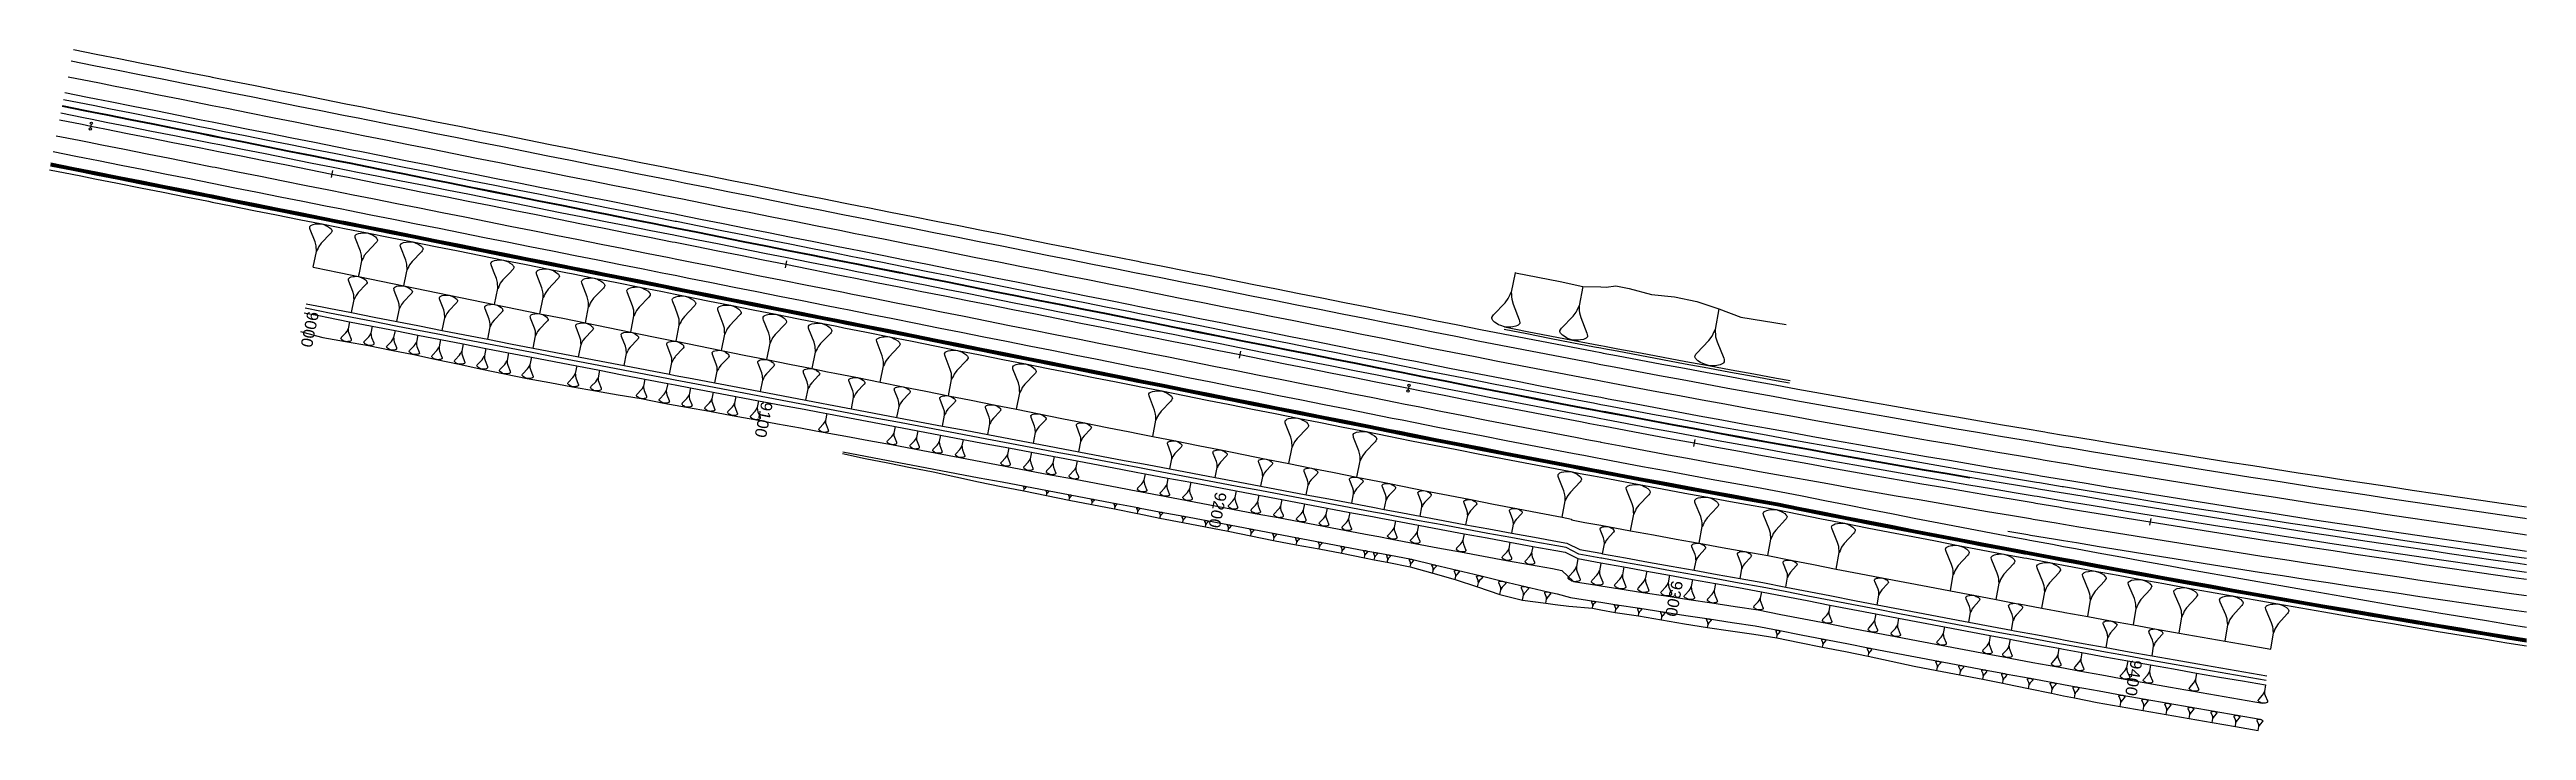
# Model space of a CAD drawing. Extents: x 389565 to 391267, y 804651 to 804848.
# Drawn here: x 389565 to 390100, y 804701 to 804848 of the extents above; entities that cross this region are included whole.
import ezdxf
from ezdxf.enums import TextEntityAlignment as Align

# ---------------------------------------------------------------- set-up
doc = ezdxf.new("R2010")
doc.units = 0
doc.layers.get('0').update_dxf_attribs({"linetype": 'CONTINUOUS'})
doc.styles.add('ARIAL', font='ARIAL.FON')

msp = doc.modelspace()

# ---------------------------------------------------------------- texts
at = {"color": 2, "style": 'ARIAL'}
for s, rotation, p in [('9000', 258.738, (389623.067, 804791.3199)), ('9100', 258.738, (389721.1416, 804771.791)), ('9200', 258.738, (389819.2162, 804752.2622)), ('9300', 259.538, (389917.794, 804733.1278)), ('9400', 260.812, (390016.9941, 804716.019))]:
    msp.add_text(s, height=2.5, rotation=rotation, dxfattribs=at).set_placement(p, align=Align.TOP_LEFT)

# ---------------------------------------------------------------- linework, layer by layer
at = {"color": 1}
for p, q in [((389573.8531, 804832.0958), (389573.7047, 804831.3507)), ((389858.536, 804775.409), (389858.3876, 804774.6639))]:
    msp.add_line(p, q, dxfattribs=at)
at = {"color": 3}
for p, q in [((389626.0073, 804822.0881), (389625.7144, 804820.617)), ((389724.0819, 804802.5592), (389723.789, 804801.0881)), ((389822.1565, 804783.0304), (389821.8636, 804781.5593)), ((389920.3045, 804763.9341), (389920.0321, 804762.459)), ((390018.8194, 804746.8734), (390018.5799, 804745.3927))]:
    msp.add_line(p, q, dxfattribs=at)
at = {"color": 7}
for p, q in [((389621.0775, 804809.8887), (389621.0967, 804809.985)), ((389621.1163, 804809.581), (389621.0775, 804809.8887)), ((389621.0967, 804809.985), (389621.2312, 804810.1582)), ((389621.1742, 804809.3694), (389621.1163, 804809.581)), ((389622.2346, 804806.6576), (389621.1742, 804809.3694)), ((389621.2312, 804810.1582), (389621.3466, 804810.2353)), ((389621.3466, 804810.2353), (389621.4619, 804810.3123)), ((389621.4619, 804810.3123), (389621.7889, 804810.4473)), ((389621.7889, 804810.4473), (389622.3083, 804810.5439)), ((389622.4662, 804805.8113), (389622.2346, 804806.6576)), ((389622.3083, 804810.5439), (389622.6161, 804810.5827)), ((389622.6161, 804810.5827), (389623.0201, 804810.6022)), ((389623.0201, 804810.6022), (389623.7127, 804810.5643)), ((389623.5815, 804806.3894), (389623.0434, 804805.6963)), ((389625.5999, 804808.4881), (389623.5815, 804806.3894)), ((389623.7127, 804810.5643), (389624.367, 804810.334)), ((389624.367, 804810.334), (389624.7327, 804810.1612)), ((389624.7327, 804810.1612), (389625.0022, 804810.0075)), ((389625.0022, 804810.0075), (389625.4449, 804809.7193)), ((389625.4449, 804809.7193), (389625.6952, 804809.4694)), ((389625.7344, 804808.6614), (389625.5999, 804808.4881)), ((389625.6952, 804809.4694), (389625.7723, 804809.354)), ((389625.8881, 804808.9309), (389625.7344, 804808.6614)), ((389625.7723, 804809.354), (389625.8493, 804809.2386)), ((389625.8493, 804809.2386), (389625.9072, 804809.0271)), ((389625.9072, 804809.0271), (389625.8881, 804808.9309)), ((389630.8628, 804807.9302), (389630.8821, 804808.0272)), ((389630.9018, 804807.6198), (389630.8628, 804807.9302)), ((389630.8821, 804808.0272), (389631.0178, 804808.2019)), ((389630.9602, 804807.4064), (389630.9018, 804807.6198)), ((389632.0296, 804804.6718), (389630.9602, 804807.4064)), ((389631.0178, 804808.2019), (389631.1341, 804808.2796)), ((389631.1341, 804808.2796), (389631.2504, 804808.3573)), ((389631.2504, 804808.3573), (389631.5801, 804808.4934)), ((389631.5801, 804808.4934), (389632.1039, 804808.5909)), ((389632.1039, 804808.5909), (389632.4143, 804808.6299)), ((389632.4143, 804808.6299), (389632.8217, 804808.6497)), ((389632.8217, 804808.6497), (389633.5202, 804808.6115)), ((389635.4232, 804806.5177), (389633.3879, 804804.4013)), ((389633.5202, 804808.6115), (389634.18, 804808.3792)), ((389634.18, 804808.3792), (389634.5488, 804808.2049)), ((389634.5488, 804808.2049), (389634.8205, 804808.0499)), ((389634.8205, 804808.0499), (389635.267, 804807.7593)), ((389635.267, 804807.7593), (389635.5194, 804807.5073)), ((389635.5589, 804806.6925), (389635.4232, 804806.5177)), ((389635.5194, 804807.5073), (389635.5971, 804807.3909)), ((389635.7139, 804806.9642), (389635.5589, 804806.6925)), ((389635.5971, 804807.3909), (389635.6748, 804807.2746)), ((389635.6748, 804807.2746), (389635.7332, 804807.0612)), ((389635.7332, 804807.0612), (389635.7139, 804806.9642)), ((389640.9234, 804806.3242), (389641.0406, 804806.4025)), ((389641.0406, 804806.4025), (389641.3728, 804806.5396)), ((389641.3728, 804806.5396), (389641.9006, 804806.6378)), ((389641.9006, 804806.6378), (389642.2133, 804806.6772)), ((389642.2133, 804806.6772), (389642.6238, 804806.6971)), ((389642.6238, 804806.6971), (389643.3276, 804806.6586)), ((389643.3276, 804806.6586), (389643.9925, 804806.4245)), ((389643.9925, 804806.4245), (389644.364, 804806.2489)), ((389621.8544, 804801.2318), (389622.5249, 804804.5992)), ((389622.4857, 804805.4072), (389622.4662, 804805.8113)), ((389622.5053, 804805.0032), (389622.4857, 804805.4072)), ((389622.5249, 804804.5992), (389622.5053, 804805.0032)), ((389622.6978, 804804.9649), (389622.5249, 804804.5992)), ((389622.8706, 804805.3306), (389622.6978, 804804.9649)), ((389623.0434, 804805.6963), (389622.8706, 804805.3306)), ((389631.8054, 804800), (389632.3224, 804802.5961)), ((389632.2631, 804803.8183), (389632.0296, 804804.6718)), ((389632.2829, 804803.4109), (389632.2631, 804803.8183)), ((389632.3026, 804803.0035), (389632.2829, 804803.4109)), ((389632.3224, 804802.5961), (389632.3026, 804803.0035)), ((389632.4967, 804802.9649), (389632.3224, 804802.5961)), ((389632.671, 804803.3336), (389632.4967, 804802.9649)), ((389632.8453, 804803.7024), (389632.671, 804803.3336)), ((389633.3879, 804804.4013), (389632.8453, 804803.7024)), ((389640.65, 804805.9721), (389640.6695, 804806.0699)), ((389640.6894, 804805.6594), (389640.65, 804805.9721)), ((389640.6695, 804806.0699), (389640.8062, 804806.2459)), ((389640.7482, 804805.4444), (389640.6894, 804805.6594)), ((389641.8257, 804802.6889), (389640.7482, 804805.4444)), ((389640.8062, 804806.2459), (389640.9234, 804806.3242)), ((389642.061, 804801.829), (389641.8257, 804802.6889)), ((389642.0809, 804801.4185), (389642.061, 804801.829)), ((389642.1008, 804801.008), (389642.0809, 804801.4185)), ((389642.1207, 804800.5974), (389642.1008, 804801.008)), ((389642.472, 804801.3406), (389642.2963, 804800.969)), ((389642.6476, 804801.7122), (389642.472, 804801.3406)), ((389643.1943, 804802.4164), (389642.6476, 804801.7122)), ((389645.2452, 804804.5489), (389643.1943, 804802.4164)), ((389644.364, 804806.2489), (389644.6379, 804806.0928)), ((389644.6379, 804806.0928), (389645.0877, 804805.7999)), ((389645.0877, 804805.7999), (389645.3421, 804805.546)), ((389645.3819, 804804.725), (389645.2452, 804804.5489)), ((389645.3421, 804805.546), (389645.4204, 804805.4288)), ((389645.538, 804804.9988), (389645.3819, 804804.725)), ((389645.4204, 804805.4288), (389645.4987, 804805.3115)), ((389645.4987, 804805.3115), (389645.5575, 804805.0966)), ((389645.5575, 804805.0966), (389645.538, 804804.9988)), ((389660.2305, 804802.0575), (389660.2502, 804802.1565)), ((389660.2704, 804801.7407), (389660.2305, 804802.0575)), ((389660.2502, 804802.1565), (389660.3887, 804802.3348)), ((389660.3299, 804801.523), (389660.2704, 804801.7407)), ((389660.9255, 804800), (389660.3299, 804801.523)), ((389660.3887, 804802.3348), (389660.5074, 804802.4141)), ((389660.5074, 804802.4141), (389660.6261, 804802.4934)), ((389660.6261, 804802.4934), (389660.9626, 804802.6323)), ((389660.9626, 804802.6323), (389661.4971, 804802.7318)), ((389661.4971, 804802.7318), (389661.8139, 804802.7716)), ((389661.8139, 804802.7716), (389662.2297, 804802.7918)), ((389662.2297, 804802.7918), (389662.9425, 804802.7528)), ((389662.9425, 804802.7528), (389663.6159, 804802.5158)), ((389663.6159, 804802.5158), (389663.9923, 804802.3379)), ((389663.9923, 804802.3379), (389664.2696, 804802.1797)), ((389664.2696, 804802.1797), (389664.7253, 804801.8831)), ((389664.7253, 804801.8831), (389664.9829, 804801.6259)), ((389664.9829, 804801.6259), (389665.0622, 804801.5072)), ((389665.1814, 804801.0717), (389665.0232, 804800.7943)), ((389665.0622, 804801.5072), (389665.1415, 804801.3884)), ((389665.1415, 804801.3884), (389665.2011, 804801.1707)), ((389665.2011, 804801.1707), (389665.1814, 804801.0717)), ((389629.4364, 804798.6338), (389629.4525, 804798.7145)), ((389629.4689, 804798.3757), (389629.4364, 804798.6338)), ((389629.4525, 804798.7145), (389629.5653, 804798.8598)), ((389629.5175, 804798.1983), (389629.4689, 804798.3757)), ((389630.4067, 804795.9242), (389629.5175, 804798.1983)), ((389629.5653, 804798.8598), (389629.662, 804798.9244)), ((389629.662, 804798.9244), (389629.7588, 804798.989)), ((389629.7588, 804798.989), (389630.033, 804799.1022)), ((389630.033, 804799.1022), (389630.4685, 804799.1832)), ((389630.6009, 804795.2146), (389630.4067, 804795.9242)), ((389630.4685, 804799.1832), (389630.7266, 804799.2157)), ((389630.7266, 804799.2157), (389631.0654, 804799.2321)), ((389631.0654, 804799.2321), (389631.6462, 804799.2003)), ((389631.5362, 804795.6993), (389631.085, 804795.1182)), ((389633.2287, 804797.4593), (389631.5362, 804795.6993)), ((389631.6462, 804799.2003), (389631.8054, 804800)), ((389631.6462, 804799.2003), (389632.1949, 804799.0072)), ((389632.1949, 804799.0072), (389632.5015, 804798.8622)), ((389632.5015, 804798.8622), (389632.7275, 804798.7334)), ((389632.7275, 804798.7334), (389633.0988, 804798.4917)), ((389633.0988, 804798.4917), (389633.3087, 804798.2821)), ((389633.3415, 804797.6046), (389633.2287, 804797.4593)), ((389633.3087, 804798.2821), (389633.3733, 804798.1854)), ((389633.4704, 804797.8305), (389633.3415, 804797.6046)), ((389633.3733, 804798.1854), (389633.4379, 804798.0886)), ((389633.4379, 804798.0886), (389633.4864, 804797.9112)), ((389633.4864, 804797.9112), (389633.4704, 804797.8305)), ((389639.2575, 804796.6165), (389639.2733, 804796.6961)), ((389639.2895, 804796.3616), (389639.2575, 804796.6165)), ((389639.2733, 804796.6961), (389639.3847, 804796.8396)), ((389639.3375, 804796.1864), (389639.2895, 804796.3616)), ((389640.2155, 804793.941), (389639.3375, 804796.1864)), ((389639.3847, 804796.8396), (389639.4802, 804796.9034)), ((389639.4802, 804796.9034), (389639.5758, 804796.9672)), ((389639.5758, 804796.9672), (389639.8465, 804797.0789)), ((389639.8465, 804797.0789), (389640.2765, 804797.1589)), ((389640.2765, 804797.1589), (389640.5314, 804797.191)), ((389640.5314, 804797.191), (389640.8659, 804797.2072)), ((389640.8659, 804797.2072), (389641.4394, 804797.1758)), ((389641.4394, 804797.1758), (389642.0017, 804800)), ((389641.4394, 804797.1758), (389641.9812, 804796.9851)), ((389641.9812, 804796.9851), (389642.284, 804796.842)), ((389642.0017, 804800), (389642.1207, 804800.5974)), ((389642.2963, 804800.969), (389642.1207, 804800.5974)), ((389642.284, 804796.842), (389642.5071, 804796.7148)), ((389642.5071, 804796.7148), (389642.8737, 804796.4761)), ((389642.8737, 804796.4761), (389643.0809, 804796.2692)), ((389643.0809, 804796.2692), (389643.1447, 804796.1737)), ((389643.2406, 804795.8233), (389643.1134, 804795.6002)), ((389643.1447, 804796.1737), (389643.2085, 804796.0782)), ((389643.2085, 804796.0782), (389643.2565, 804795.903)), ((389643.2565, 804795.903), (389643.2406, 804795.8233)), ((389661.4213, 804798.7321), (389660.9255, 804800)), ((389661.03, 804793.1481), (389661.7201, 804796.6137)), ((389661.6596, 804797.8611), (389661.4213, 804798.7321)), ((389661.6798, 804797.4453), (389661.6596, 804797.8611)), ((389661.6999, 804797.0295), (389661.6798, 804797.4453)), ((389661.7201, 804796.6137), (389661.6999, 804797.0295)), ((389661.898, 804796.9901), (389661.7201, 804796.6137)), ((389662.0759, 804797.3664), (389661.898, 804796.9901)), ((389662.2537, 804797.7428), (389662.0759, 804797.3664)), ((389662.8076, 804798.456), (389662.2537, 804797.7428)), ((389664.2923, 804800), (389662.8076, 804798.456)), ((389664.8848, 804800.616), (389664.2923, 804800)), ((389665.0232, 804800.7943), (389664.8848, 804800.616)), ((389670.0237, 804800.101), (389670.0435, 804800.2005)), ((389670.0364, 804800), (389670.0237, 804800.101)), ((389670.0638, 804799.7825), (389670.0364, 804800)), ((389670.0435, 804800.2005), (389670.1827, 804800.3798)), ((389670.1237, 804799.5636), (389670.0638, 804799.7825)), ((389671.2208, 804796.7581), (389670.1237, 804799.5636)), ((389670.1827, 804800.3798), (389670.3021, 804800.4595)), ((389670.3021, 804800.4595), (389670.4214, 804800.5392)), ((389670.4214, 804800.5392), (389670.7597, 804800.6788)), ((389670.7597, 804800.6788), (389671.297, 804800.7788)), ((389671.4604, 804795.8825), (389671.2208, 804796.7581)), ((389671.297, 804800.7788), (389671.6154, 804800.8189)), ((389671.4806, 804795.4645), (389671.4604, 804795.8825)), ((389671.6154, 804800.8189), (389672.0334, 804800.8391)), ((389672.0576, 804795.7636), (389671.8788, 804795.3853)), ((389672.0334, 804800.8391), (389672.75, 804800.7999)), ((389672.6143, 804796.4806), (389672.0576, 804795.7636)), ((389674.7024, 804798.6519), (389672.6143, 804796.4806)), ((389672.75, 804800.7999), (389673.4269, 804800.5616)), ((389673.4269, 804800.5616), (389673.8053, 804800.3828)), ((389673.8053, 804800.3828), (389674.084, 804800.2238)), ((389674.084, 804800.2238), (389674.4279, 804800)), ((389674.4279, 804800), (389674.5421, 804799.9256)), ((389674.5421, 804799.9256), (389674.8011, 804799.6671)), ((389674.8416, 804798.8312), (389674.7024, 804798.6519)), ((389674.8011, 804799.6671), (389674.8808, 804799.5477)), ((389675.0006, 804799.11), (389674.8416, 804798.8312)), ((389674.8808, 804799.5477), (389674.9605, 804799.4284)), ((389674.9605, 804799.4284), (389675.0204, 804799.2095)), ((389675.0204, 804799.2095), (389675.0006, 804799.11)), ((389679.8189, 804798.1449), (389679.8388, 804798.2449)), ((389679.8592, 804797.8251), (389679.8189, 804798.1449)), ((389679.8388, 804798.2449), (389679.9786, 804798.425)), ((389679.9194, 804797.6052), (389679.8592, 804797.8251)), ((389681.0214, 804794.7871), (389679.9194, 804797.6052)), ((389679.9786, 804798.425), (389680.0985, 804798.5051)), ((389680.0985, 804798.5051), (389680.2184, 804798.5851)), ((389680.2184, 804798.5851), (389680.5582, 804798.7254)), ((389680.5582, 804798.7254), (389681.0979, 804798.8258)), ((389681.0979, 804798.8258), (389681.4178, 804798.8661)), ((389681.4178, 804798.8661), (389681.8376, 804798.8864)), ((389681.8376, 804798.8864), (389682.5574, 804798.847)), ((389684.5186, 804796.6894), (389682.4212, 804794.5083)), ((389682.5574, 804798.847), (389683.2374, 804798.6077)), ((389683.2374, 804798.6077), (389683.6175, 804798.4281)), ((389683.6175, 804798.4281), (389683.8975, 804798.2683)), ((389683.8975, 804798.2683), (389684.3576, 804797.9688)), ((389684.3576, 804797.9688), (389684.6177, 804797.7091)), ((389684.6584, 804796.8694), (389684.5186, 804796.6894)), ((389684.6177, 804797.7091), (389684.6978, 804797.5892)), ((389684.8181, 804797.1495), (389684.6584, 804796.8694)), ((389684.6978, 804797.5892), (389684.7779, 804797.4693)), ((389684.7779, 804797.4693), (389684.838, 804797.2495)), ((389684.838, 804797.2495), (389684.8181, 804797.1495)), ((389689.6161, 804796.1894), (389689.6361, 804796.2898)), ((389689.6566, 804795.8684), (389689.6161, 804796.1894)), ((389689.6361, 804796.2898), (389689.7765, 804796.4705)), ((389689.7169, 804795.6477), (389689.6566, 804795.8684)), ((389690.8231, 804792.819), (389689.7169, 804795.6477)), ((389689.7765, 804796.4705), (389689.8968, 804796.5509)), ((389689.8968, 804796.5509), (389690.0171, 804796.6313)), ((389690.0171, 804796.6313), (389690.3582, 804796.772)), ((389690.3582, 804796.772), (389690.8999, 804796.8728)), ((389690.8999, 804796.8728), (389691.221, 804796.9132)), ((389691.221, 804796.9132), (389691.6424, 804796.9337)), ((389691.6424, 804796.9337), (389692.3649, 804796.8941)), ((389692.3649, 804796.8941), (389693.0474, 804796.6539)), ((389693.0474, 804796.6539), (389693.4289, 804796.4736)), ((389693.4289, 804796.4736), (389693.71, 804796.3133)), ((389693.71, 804796.3133), (389694.1718, 804796.0127)), ((389694.1718, 804796.0127), (389694.4329, 804795.752)), ((389694.4329, 804795.752), (389694.5133, 804795.6316)), ((389694.5133, 804795.6316), (389694.5936, 804795.5113)), ((389799.6622, 804800), (389800, 804799.9327)), ((389880.4604, 804795.3225), (389880.676, 804795.7834)), ((389881.4983, 804800), (389880.676, 804795.7834)), ((389880.676, 804795.7834), (389880.7027, 804795.2753)), ((389881.5027, 804800.0223), (389881.4983, 804800)), ((389881.5027, 804800.0223), (389881.6164, 804800)), ((389896.1043, 804797.0326), (389895.303, 804792.8492)), ((389630.0879, 804791.3744), (389630.6502, 804794.1982)), ((389630.6173, 804794.8758), (389630.6009, 804795.2146)), ((389630.6337, 804794.537), (389630.6173, 804794.8758)), ((389630.6502, 804794.1982), (389630.6337, 804794.537)), ((389630.7951, 804794.5049), (389630.6502, 804794.1982)), ((389630.94, 804794.8115), (389630.7951, 804794.5049)), ((389631.085, 804795.1182), (389630.94, 804794.8115)), ((389639.9007, 804789.4485), (389640.4559, 804792.2367)), ((389640.4073, 804793.2403), (389640.2155, 804793.941)), ((389640.4235, 804792.9058), (389640.4073, 804793.2403)), ((389640.4397, 804792.5712), (389640.4235, 804792.9058)), ((389640.4559, 804792.2367), (389640.4397, 804792.5712)), ((389640.599, 804792.5395), (389640.4559, 804792.2367)), ((389640.7421, 804792.8423), (389640.599, 804792.5395)), ((389640.8852, 804793.1451), (389640.7421, 804792.8423)), ((389641.3308, 804793.719), (389640.8852, 804793.1451)), ((389643.002, 804795.4567), (389641.3308, 804793.719)), ((389643.1134, 804795.6002), (389643.002, 804795.4567)), ((389649.0799, 804794.6062), (389649.0956, 804794.6848)), ((389649.1116, 804794.3546), (389649.0799, 804794.6062)), ((389649.0956, 804794.6848), (389649.2055, 804794.8265)), ((389649.1589, 804794.1816), (389649.1116, 804794.3546)), ((389650.0257, 804791.9649), (389649.1589, 804794.1816)), ((389649.2055, 804794.8265), (389649.2998, 804794.8894)), ((389649.2998, 804794.8894), (389649.3941, 804794.9524)), ((389649.3941, 804794.9524), (389649.6614, 804795.0627)), ((389649.6614, 804795.0627), (389650.086, 804795.1417)), ((389649.7149, 804787.5297), (389650.2631, 804790.2823)), ((389650.215, 804791.2731), (389650.0257, 804791.9649)), ((389650.086, 804795.1417), (389650.3376, 804795.1734)), ((389650.231, 804790.9428), (389650.215, 804791.2731)), ((389650.247, 804790.6126), (389650.231, 804790.9428)), ((389650.2631, 804790.2823), (389650.247, 804790.6126)), ((389650.4043, 804790.5812), (389650.2631, 804790.2823)), ((389650.3376, 804795.1734), (389650.6678, 804795.1894)), ((389650.5456, 804790.8802), (389650.4043, 804790.5812)), ((389650.6869, 804791.1791), (389650.5456, 804790.8802)), ((389650.6678, 804795.1894), (389651.234, 804795.1584)), ((389651.1268, 804791.7456), (389650.6869, 804791.1791)), ((389652.7767, 804793.4612), (389651.1268, 804791.7456)), ((389651.234, 804795.1584), (389651.7689, 804794.9702)), ((389651.7689, 804794.9702), (389652.0678, 804794.8289)), ((389652.0678, 804794.8289), (389652.2881, 804794.7032)), ((389652.2881, 804794.7032), (389652.65, 804794.4676)), ((389652.65, 804794.4676), (389652.8546, 804794.2634)), ((389652.8866, 804793.6029), (389652.7767, 804793.4612)), ((389652.8546, 804794.2634), (389652.9176, 804794.1691)), ((389653.0123, 804793.8232), (389652.8866, 804793.6029)), ((389652.9176, 804794.1691), (389652.9806, 804794.0748)), ((389652.9806, 804794.0748), (389653.0279, 804793.9018)), ((389653.0279, 804793.9018), (389653.0123, 804793.8232)), ((389658.9037, 804792.603), (389658.9192, 804792.6806)), ((389658.935, 804792.3546), (389658.9037, 804792.603)), ((389658.9192, 804792.6806), (389659.0277, 804792.8204)), ((389658.9817, 804792.1839), (389658.935, 804792.3546)), ((389659.8374, 804789.9958), (389658.9817, 804792.1839)), ((389659.0277, 804792.8204), (389659.1208, 804792.8826)), ((389659.1208, 804792.8826), (389659.2139, 804792.9447)), ((389659.2139, 804792.9447), (389659.4777, 804793.0536)), ((389659.4777, 804793.0536), (389659.8968, 804793.1316)), ((389659.8968, 804793.1316), (389660.1452, 804793.1629)), ((389660.1452, 804793.1629), (389660.4711, 804793.1787)), ((389660.4711, 804793.1787), (389661.03, 804793.1481)), ((389662.5527, 804791.4728), (389660.9242, 804789.7794)), ((389661.03, 804793.1481), (389661.558, 804792.9622)), ((389661.558, 804792.9622), (389661.853, 804792.8228)), ((389661.853, 804792.8228), (389662.0705, 804792.6988)), ((389662.0705, 804792.6988), (389662.4277, 804792.4662)), ((389662.4277, 804792.4662), (389662.6297, 804792.2646)), ((389662.6613, 804791.6126), (389662.5527, 804791.4728)), ((389662.6297, 804792.2646), (389662.6919, 804792.1715)), ((389662.7853, 804791.8301), (389662.6613, 804791.6126)), ((389662.6919, 804792.1715), (389662.754, 804792.0784)), ((389662.754, 804792.0784), (389662.8008, 804791.9077)), ((389662.8008, 804791.9077), (389662.7853, 804791.8301)), ((389668.729, 804790.6068), (389668.7442, 804790.6834)), ((389668.7598, 804790.3617), (389668.729, 804790.6068)), ((389668.7442, 804790.6834), (389668.8514, 804790.8214)), ((389668.8059, 804790.1932), (389668.7598, 804790.3617)), ((389668.8514, 804790.8214), (389668.9432, 804790.8828)), ((389668.9432, 804790.8828), (389669.0351, 804790.9441)), ((389669.0351, 804790.9441), (389669.2955, 804791.0516)), ((389669.2955, 804791.0516), (389669.7091, 804791.1285)), ((389669.7091, 804791.1285), (389669.9542, 804791.1594)), ((389669.9542, 804791.1594), (389670.2759, 804791.175)), ((389670.2759, 804791.175), (389670.8274, 804791.1448)), ((389670.8274, 804791.1448), (389671.5211, 804794.6286)), ((389670.8274, 804791.1448), (389671.3485, 804790.9614)), ((389671.3485, 804790.9614), (389671.6397, 804790.8237)), ((389671.5009, 804795.0466), (389671.4806, 804795.4645)), ((389671.5211, 804794.6286), (389671.5009, 804795.0466)), ((389671.7, 804795.0069), (389671.5211, 804794.6286)), ((389671.6397, 804790.8237), (389671.8543, 804790.7014)), ((389671.8788, 804795.3853), (389671.7, 804795.0069)), ((389671.8543, 804790.7014), (389672.2068, 804790.4719)), ((389672.2068, 804790.4719), (389672.4062, 804790.2729)), ((389680.6263, 804789.1486), (389681.3231, 804792.648)), ((389681.262, 804793.9075), (389681.0214, 804794.7871)), ((389681.2824, 804793.4877), (389681.262, 804793.9075)), ((389681.3027, 804793.0679), (389681.2824, 804793.4877)), ((389681.3231, 804792.648), (389681.3027, 804793.0679)), ((389681.5027, 804793.028), (389681.3231, 804792.648)), ((389681.6823, 804793.4081), (389681.5027, 804793.028)), ((389681.8619, 804793.7881), (389681.6823, 804793.4081)), ((389682.4212, 804794.5083), (389681.8619, 804793.7881)), ((389690.4265, 804787.1594), (389691.1259, 804790.6719)), ((389691.0646, 804791.9362), (389690.8231, 804792.819)), ((389691.0851, 804791.5148), (389691.0646, 804791.9362)), ((389691.1055, 804791.0933), (389691.0851, 804791.5148)), ((389691.1259, 804790.6719), (389691.1055, 804791.0933)), ((389691.3062, 804791.0534), (389691.1259, 804790.6719)), ((389691.4865, 804791.4348), (389691.3062, 804791.0534)), ((389691.6668, 804791.8163), (389691.4865, 804791.4348)), ((389692.2281, 804792.5392), (389691.6668, 804791.8163)), ((389694.3334, 804794.7284), (389692.2281, 804792.5392)), ((389694.4737, 804794.9092), (389694.3334, 804794.7284)), ((389694.6341, 804795.1902), (389694.4737, 804794.9092)), ((389694.5936, 804795.5113), (389694.654, 804795.2906)), ((389694.654, 804795.2906), (389694.6341, 804795.1902)), ((389699.4154, 804794.2344), (389699.4354, 804794.3351)), ((389699.4559, 804793.9124), (389699.4154, 804794.2344)), ((389699.4354, 804794.3351), (389699.5761, 804794.5164)), ((389699.5165, 804793.691), (389699.4559, 804793.9124)), ((389700, 804792.4545), (389699.5165, 804793.691)), ((389699.5761, 804794.5164), (389699.6968, 804794.597)), ((389699.6968, 804794.597), (389699.8175, 804794.6776)), ((389699.8175, 804794.6776), (389700, 804794.7529)), ((389700, 804794.7529), (389700.1596, 804794.8188)), ((389700.6259, 804790.8539), (389700, 804792.4545)), ((389700.1596, 804794.8188), (389700.703, 804794.9199)), ((389700.8682, 804789.9684), (389700.6259, 804790.8539)), ((389700.703, 804794.9199), (389701.025, 804794.9604)), ((389701.025, 804794.9604), (389701.4477, 804794.9809)), ((389701.4477, 804794.9809), (389702.1724, 804794.9412)), ((389702.0351, 804790.5732), (389701.4722, 804789.8481)), ((389704.1468, 804792.769), (389702.0351, 804790.5732)), ((389702.1724, 804794.9412), (389702.8569, 804794.7003)), ((389702.8569, 804794.7003), (389703.2395, 804794.5195)), ((389703.2395, 804794.5195), (389703.5215, 804794.3587)), ((389703.5215, 804794.3587), (389703.9847, 804794.0571)), ((389703.9847, 804794.0571), (389704.2466, 804793.7957)), ((389704.2875, 804792.9503), (389704.1468, 804792.769)), ((389704.2466, 804793.7957), (389704.3272, 804793.675)), ((389704.4483, 804793.2322), (389704.2875, 804792.9503)), ((389704.3272, 804793.675), (389704.4078, 804793.5543)), ((389704.4078, 804793.5543), (389704.4684, 804793.3329)), ((389704.4684, 804793.3329), (389704.4483, 804793.2322)), ((389709.2166, 804792.2799), (389709.2366, 804792.3808)), ((389709.2572, 804791.9572), (389709.2166, 804792.2799)), ((389709.2366, 804792.3808), (389709.3777, 804792.5625)), ((389709.3179, 804791.7353), (389709.2572, 804791.9572)), ((389710.4299, 804788.8917), (389709.3179, 804791.7353)), ((389709.3777, 804792.5625), (389709.4987, 804792.6433)), ((389709.4987, 804792.6433), (389709.6197, 804792.7241)), ((389709.6197, 804792.7241), (389709.9625, 804792.8656)), ((389709.9625, 804792.8656), (389710.5071, 804792.9669)), ((389710.5071, 804792.9669), (389710.8299, 804793.0076)), ((389710.8299, 804793.0076), (389711.2535, 804793.0281)), ((389711.2535, 804793.0281), (389711.9798, 804792.9884)), ((389713.9587, 804790.8112), (389711.8423, 804788.6104)), ((389711.9798, 804792.9884), (389712.6659, 804792.7469)), ((389712.6659, 804792.7469), (389713.0494, 804792.5656)), ((389713.0494, 804792.5656), (389713.332, 804792.4045)), ((389713.332, 804792.4045), (389713.7962, 804792.1022)), ((389713.7962, 804792.1022), (389714.0587, 804791.8402)), ((389714.0998, 804790.9929), (389713.9587, 804790.8112)), ((389714.0587, 804791.8402), (389714.1395, 804791.7192)), ((389714.2609, 804791.2755), (389714.0998, 804790.9929)), ((389714.1395, 804791.7192), (389714.2203, 804791.5982)), ((389714.2203, 804791.5982), (389714.281, 804791.3764)), ((389714.281, 804791.3764), (389714.2609, 804791.2755)), ((389719.0197, 804790.326), (389719.0399, 804790.427)), ((389719.0604, 804790.0027), (389719.0197, 804790.326)), ((389719.0399, 804790.427), (389719.1812, 804790.609)), ((389719.1812, 804790.609), (389719.3023, 804790.6899)), ((389719.3023, 804790.6899), (389719.4235, 804790.7708)), ((389719.4235, 804790.7708), (389719.7668, 804790.9125)), ((389719.7668, 804790.9125), (389720.3123, 804791.014)), ((389720.3123, 804791.014), (389720.6356, 804791.0547)), ((389720.6356, 804791.0547), (389721.0599, 804791.0753)), ((389721.0599, 804791.0753), (389721.7873, 804791.0355)), ((389721.7873, 804791.0355), (389722.4745, 804790.7936)), ((389722.4745, 804790.7936), (389722.8585, 804790.6121)), ((389722.8585, 804790.6121), (389723.1415, 804790.4507)), ((389723.1415, 804790.4507), (389723.6065, 804790.148)), ((389876.4437, 804790.197), (389876.4673, 804790.3181)), ((389876.4673, 804790.3181), (389876.6593, 804790.6579)), ((389876.6593, 804790.6579), (389876.8276, 804790.8765)), ((389876.8276, 804790.8765), (389879.3559, 804793.5264)), ((389879.3559, 804793.5264), (389880.0293, 804794.4009)), ((389880.0293, 804794.4009), (389880.2449, 804794.8617)), ((389880.2449, 804794.8617), (389880.4604, 804795.3225)), ((389880.7027, 804795.2753), (389880.7293, 804794.7672)), ((389880.7293, 804794.7672), (389880.756, 804794.2591)), ((389880.756, 804794.2591), (389881.0515, 804793.1958)), ((389881.0515, 804793.1958), (389882.3988, 804789.79)), ((389891.5236, 804787.9971), (389894.0084, 804790.6189)), ((389894.0084, 804790.6189), (389894.6697, 804791.4836)), ((389894.6697, 804791.4836), (389894.8808, 804791.9388)), ((389894.8808, 804791.9388), (389895.0919, 804792.394)), ((389895.0919, 804792.394), (389895.303, 804792.8492)), ((389895.303, 804792.8492), (389895.3309, 804792.3482)), ((389895.3309, 804792.3482), (389895.3589, 804791.8472)), ((389895.3589, 804791.8472), (389895.3868, 804791.3462)), ((389895.3868, 804791.3462), (389895.6818, 804790.2984)), ((389895.6818, 804790.2984), (389897.0218, 804786.944)), ((389925.5195, 804792.1774), (389924.7024, 804787.7525)), ((389627.8301, 804785.8217), (389627.839, 804785.866)), ((389627.8568, 804785.7242), (389627.8301, 804785.8217)), ((389627.839, 804785.866), (389627.9098, 804785.9901)), ((389627.8923, 804785.671), (389627.8568, 804785.7242)), ((389627.9278, 804785.6179), (389627.8923, 804785.671)), ((389627.9098, 804785.9901), (389627.9717, 804786.07)), ((389628.0431, 804785.5028), (389627.9278, 804785.6179)), ((389627.9717, 804786.07), (389628.9016, 804787.0369)), ((389628.2471, 804785.37), (389628.0431, 804785.5028)), ((389628.3712, 804785.2992), (389628.2471, 804785.37)), ((389628.5397, 804785.2195), (389628.3712, 804785.2992)), ((389628.8412, 804785.1134), (389628.5397, 804785.2195)), ((389629.1603, 804785.096), (389628.8412, 804785.1134)), ((389628.9016, 804787.0369), (389629.1495, 804787.3562)), ((389629.1495, 804787.3562), (389629.2291, 804787.5246)), ((389629.3464, 804785.105), (389629.1603, 804785.096)), ((389629.2291, 804787.5246), (389629.3088, 804787.6931)), ((389629.3088, 804787.6931), (389629.3884, 804787.8616)), ((389629.4882, 804785.1228), (389629.3464, 804785.105)), ((389629.6973, 804789.4129), (389629.3884, 804787.8616)), ((389629.3884, 804787.8616), (389629.3974, 804787.6755)), ((389629.3974, 804787.6755), (389629.4064, 804787.4893)), ((389629.4064, 804787.4893), (389629.4154, 804787.3032)), ((389629.4154, 804787.3032), (389629.5221, 804786.9133)), ((389629.7275, 804785.1674), (389629.4882, 804785.1228)), ((389629.5221, 804786.9133), (389630.0107, 804785.664)), ((389629.8781, 804785.2295), (389629.7275, 804785.1674)), ((389629.9312, 804785.265), (389629.8781, 804785.2295)), ((389629.9844, 804785.3005), (389629.9312, 804785.265)), ((389630.0464, 804785.3804), (389629.9844, 804785.3005)), ((389630.0107, 804785.664), (389630.0374, 804785.5665)), ((389630.0374, 804785.5665), (389630.0552, 804785.4247)), ((389630.0552, 804785.4247), (389630.0464, 804785.3804)), ((389632.7969, 804784.9742), (389632.8054, 804785.0171)), ((389632.8227, 804784.8798), (389632.7969, 804784.9742)), ((389632.8054, 804785.0171), (389632.8739, 804785.1372)), ((389632.8739, 804785.1372), (389632.9339, 804785.2144)), ((389632.9339, 804785.2144), (389633.8336, 804786.15)), ((389633.8336, 804786.15), (389634.0735, 804786.4589)), ((389634.0735, 804786.4589), (389634.1505, 804786.622)), ((389634.1505, 804786.622), (389634.2276, 804786.785)), ((389634.2276, 804786.785), (389634.3046, 804786.948)), ((389634.6035, 804788.4491), (389634.3046, 804786.948)), ((389634.3046, 804786.948), (389634.3134, 804786.7679)), ((389634.3134, 804786.7679), (389634.3221, 804786.5878)), ((389634.3221, 804786.5878), (389634.3308, 804786.4077)), ((389634.3308, 804786.4077), (389634.434, 804786.0304)), ((389634.434, 804786.0304), (389634.9068, 804784.8216)), ((389637.8214, 804784.2154), (389638.7314, 804785.1617)), ((389638.7314, 804785.1617), (389638.974, 804785.4742)), ((389638.974, 804785.4742), (389639.052, 804785.639)), ((389639.052, 804785.639), (389639.1299, 804785.8039)), ((389639.1299, 804785.8039), (389639.2078, 804785.9688)), ((389639.5101, 804787.487), (389639.2078, 804785.9688)), ((389639.2078, 804785.9688), (389639.2166, 804785.7866)), ((389639.2166, 804785.7866), (389639.2255, 804785.6045)), ((389639.2255, 804785.6045), (389639.2343, 804785.4223)), ((389639.2343, 804785.4223), (389639.3387, 804785.0408)), ((389639.3387, 804785.0408), (389639.8168, 804783.8181)), ((389644.0365, 804784.8422), (389644.1145, 804785.0072)), ((389644.4171, 804786.5267), (389644.1145, 804785.0072)), ((389644.1145, 804785.0072), (389644.1233, 804784.8249)), ((389649.3244, 804785.5682), (389649.0113, 804783.9961)), ((389659.5306, 804785.6179), (389660.0716, 804788.3349)), ((389660.0242, 804789.3129), (389659.8374, 804789.9958)), ((389660.04, 804788.9869), (389660.0242, 804789.3129)), ((389660.0558, 804788.6609), (389660.04, 804788.9869)), ((389660.0716, 804788.3349), (389660.0558, 804788.6609)), ((389660.2111, 804788.63), (389660.0716, 804788.3349)), ((389660.3505, 804788.9251), (389660.2111, 804788.63)), ((389660.49, 804789.2201), (389660.3505, 804788.9251)), ((389660.9242, 804789.7794), (389660.49, 804789.2201)), ((389669.6504, 804788.0337), (389668.8059, 804790.1932)), ((389669.3476, 804783.7131), (389669.8816, 804786.3946)), ((389669.8348, 804787.3598), (389669.6504, 804788.0337)), ((389669.8504, 804787.0381), (389669.8348, 804787.3598)), ((389669.866, 804786.7164), (389669.8504, 804787.0381)), ((389669.8816, 804786.3946), (389669.866, 804786.7164)), ((389670.0192, 804786.6859), (389669.8816, 804786.3946)), ((389670.1569, 804786.9771), (389670.0192, 804786.6859)), ((389670.2945, 804787.2683), (389670.1569, 804786.9771)), ((389670.723, 804787.8202), (389670.2945, 804787.2683)), ((389672.3302, 804789.4914), (389670.723, 804787.8202)), ((389672.4374, 804789.6294), (389672.3302, 804789.4914)), ((389672.4062, 804790.2729), (389672.4675, 804790.181)), ((389672.5597, 804789.844), (389672.4374, 804789.6294)), ((389672.4675, 804790.181), (389672.5289, 804790.0891)), ((389672.5289, 804790.0891), (389672.575, 804789.9206)), ((389672.575, 804789.9206), (389672.5597, 804789.844)), ((389678.5556, 804788.6177), (389678.5707, 804788.6933)), ((389678.5861, 804788.3759), (389678.5556, 804788.6177)), ((389678.5707, 804788.6933), (389678.6764, 804788.8295)), ((389678.6316, 804788.2096), (389678.5861, 804788.3759)), ((389679.4648, 804786.0788), (389678.6316, 804788.2096)), ((389678.6764, 804788.8295), (389678.7671, 804788.89)), ((389678.7671, 804788.89), (389678.8577, 804788.9505)), ((389678.8577, 804788.9505), (389679.1146, 804789.0566)), ((389679.1146, 804789.0566), (389679.5227, 804789.1325)), ((389679.6468, 804785.4138), (389679.4648, 804786.0788)), ((389679.5227, 804789.1325), (389679.7646, 804789.163)), ((389679.6622, 804785.0963), (389679.6468, 804785.4138)), ((389679.6776, 804784.7789), (389679.6622, 804785.0963)), ((389679.7646, 804789.163), (389680.082, 804789.1783)), ((389679.9646, 804785.0361), (389679.8288, 804784.7488)), ((389680.1004, 804785.3234), (389679.9646, 804785.0361)), ((389680.082, 804789.1783), (389680.6263, 804789.1486)), ((389680.5232, 804785.868), (389680.1004, 804785.3234)), ((389682.1091, 804787.5171), (389680.5232, 804785.868)), ((389680.6263, 804789.1486), (389681.1404, 804788.9676)), ((389681.1404, 804788.9676), (389681.4277, 804788.8318)), ((389681.4277, 804788.8318), (389681.6395, 804788.711)), ((389681.6395, 804788.711), (389681.9874, 804788.4845)), ((389681.9874, 804788.4845), (389682.1841, 804788.2882)), ((389682.2148, 804787.6533), (389682.1091, 804787.5171)), ((389682.1841, 804788.2882), (389682.2446, 804788.1975)), ((389682.3356, 804787.865), (389682.2148, 804787.6533)), ((389682.2446, 804788.1975), (389682.3052, 804788.1069)), ((389682.3052, 804788.1069), (389682.3507, 804787.9406)), ((389682.3507, 804787.9406), (389682.3356, 804787.865)), ((389688.3837, 804786.6357), (389688.3986, 804786.7103)), ((389688.4137, 804786.3971), (389688.3837, 804786.6357)), ((389688.3986, 804786.7103), (389688.5028, 804786.8446)), ((389688.4586, 804786.2331), (389688.4137, 804786.3971)), ((389689.2807, 804784.1309), (389688.4586, 804786.2331)), ((389688.5028, 804786.8446), (389688.5923, 804786.9043)), ((389688.5923, 804786.9043), (389688.6817, 804786.964)), ((389688.6817, 804786.964), (389688.9352, 804787.0687)), ((389688.9352, 804787.0687), (389689.3378, 804787.1436)), ((389689.3378, 804787.1436), (389689.5764, 804787.1736)), ((389689.5764, 804787.1736), (389689.8896, 804787.1888)), ((389689.8896, 804787.1888), (389690.4265, 804787.1594)), ((389691.8894, 804785.5499), (389690.3248, 804783.9229)), ((389690.4265, 804787.1594), (389690.9337, 804786.9809)), ((389690.9337, 804786.9809), (389691.2172, 804786.8469)), ((389691.2172, 804786.8469), (389691.4261, 804786.7277)), ((389691.4261, 804786.7277), (389691.7693, 804786.5043)), ((389691.7693, 804786.5043), (389691.9634, 804786.3106)), ((389691.9937, 804785.6842), (389691.8894, 804785.5499)), ((389691.9634, 804786.3106), (389692.0231, 804786.2211)), ((389692.1129, 804785.8931), (389691.9937, 804785.6842)), ((389692.0231, 804786.2211), (389692.0828, 804786.1317)), ((389692.0828, 804786.1317), (389692.1277, 804785.9677)), ((389692.1277, 804785.9677), (389692.1129, 804785.8931)), ((389698.4189, 804784.9257), (389698.5071, 804784.9846)), ((389698.5071, 804784.9846), (389698.7571, 804785.0878)), ((389698.7571, 804785.0878), (389699.1542, 804785.1617)), ((389699.1542, 804785.1617), (389699.3896, 804785.1913)), ((389699.3896, 804785.1913), (389699.6985, 804785.2063)), ((389699.6985, 804785.2063), (389700, 804785.1898)), ((389700, 804785.1898), (389700.2281, 804785.1773)), ((389700.2281, 804785.1773), (389700.9297, 804788.7004)), ((389700.2281, 804785.1773), (389700.7285, 804785.0012)), ((389700.7285, 804785.0012), (389701.0081, 804784.869)), ((389700.8887, 804789.5457), (389700.8682, 804789.9684)), ((389700.9092, 804789.123), (389700.8887, 804789.5457)), ((389700.9297, 804788.7004), (389700.9092, 804789.123)), ((389701.1105, 804789.083), (389700.9297, 804788.7004)), ((389701.2913, 804789.4656), (389701.1105, 804789.083)), ((389701.4722, 804789.8481), (389701.2913, 804789.4656)), ((389710.0312, 804783.2022), (389710.7343, 804786.7333)), ((389710.6727, 804788.0042), (389710.4299, 804788.8917)), ((389710.6932, 804787.5806), (389710.6727, 804788.0042)), ((389710.7138, 804787.157), (389710.6932, 804787.5806)), ((389710.7343, 804786.7333), (389710.7138, 804787.157)), ((389710.9155, 804787.1168), (389710.7343, 804786.7333)), ((389711.0968, 804787.5002), (389710.9155, 804787.1168)), ((389711.278, 804787.8837), (389711.0968, 804787.5002)), ((389711.8423, 804788.6104), (389711.278, 804787.8837)), ((389719.1212, 804789.7805), (389719.0604, 804790.0027)), ((389720.2349, 804786.9325), (389719.1212, 804789.7805)), ((389720.4781, 804786.0437), (389720.2349, 804786.9325)), ((389720.4987, 804785.6194), (389720.4781, 804786.0437)), ((389720.5193, 804785.1951), (389720.4987, 804785.6194)), ((389720.5398, 804784.7708), (389720.5193, 804785.1951)), ((389720.7214, 804785.1548), (389720.5398, 804784.7708)), ((389720.9029, 804785.5389), (389720.7214, 804785.1548)), ((389721.0844, 804785.9229), (389720.9029, 804785.5389)), ((389721.6495, 804786.6508), (389721.0844, 804785.9229)), ((389723.7692, 804788.855), (389721.6495, 804786.6508)), ((389723.6065, 804790.148), (389723.8694, 804789.8855)), ((389723.9105, 804789.0369), (389723.7692, 804788.855)), ((389723.8694, 804789.8855), (389723.9503, 804789.7644)), ((389724.0719, 804789.32), (389723.9105, 804789.0369)), ((389723.9503, 804789.7644), (389724.0312, 804789.6432)), ((389724.0312, 804789.6432), (389724.092, 804789.421)), ((389724.092, 804789.421), (389724.0719, 804789.32)), ((389728.8249, 804788.3725), (389728.8451, 804788.4736)), ((389728.8657, 804788.049), (389728.8249, 804788.3725)), ((389728.8451, 804788.4736), (389728.9865, 804788.6557)), ((389728.9265, 804787.8266), (389728.8657, 804788.049)), ((389730.0411, 804784.9762), (389728.9265, 804787.8266)), ((389728.9865, 804788.6557), (389729.1077, 804788.7367)), ((389729.1077, 804788.7367), (389729.229, 804788.8177)), ((389729.229, 804788.8177), (389729.5726, 804788.9596)), ((389729.5726, 804788.9596), (389730.1186, 804789.0611)), ((389730.2845, 804784.0867), (389730.0411, 804784.9762)), ((389730.1186, 804789.0611), (389730.4421, 804789.1018)), ((389730.4421, 804789.1018), (389730.8667, 804789.1224)), ((389730.8667, 804789.1224), (389731.5947, 804789.0826)), ((389733.5783, 804786.9003), (389731.4569, 804784.6943)), ((389731.5947, 804789.0826), (389732.2825, 804788.8405)), ((389732.2825, 804788.8405), (389732.6669, 804788.6588)), ((389732.6669, 804788.6588), (389732.9501, 804788.4973)), ((389732.9501, 804788.4973), (389733.4155, 804788.1944)), ((389733.4155, 804788.1944), (389733.6786, 804787.9317)), ((389733.7197, 804787.0824), (389733.5783, 804786.9003)), ((389733.6786, 804787.9317), (389733.7596, 804787.8104)), ((389733.8813, 804787.3657), (389733.7197, 804787.0824)), ((389733.7596, 804787.8104), (389733.8405, 804787.6892)), ((389733.8405, 804787.6892), (389733.9014, 804787.4668)), ((389733.9014, 804787.4668), (389733.8813, 804787.3657)), ((389743.5351, 804785.4429), (389743.5553, 804785.5441)), ((389743.5758, 804785.1193), (389743.5351, 804785.4429)), ((389743.5553, 804785.5441), (389743.6967, 804785.7262)), ((389743.6367, 804784.8968), (389743.5758, 804785.1193)), ((389743.6967, 804785.7262), (389743.818, 804785.8073)), ((389743.818, 804785.8073), (389743.9393, 804785.8883)), ((389743.9393, 804785.8883), (389744.2831, 804786.0302)), ((389744.2831, 804786.0302), (389744.8292, 804786.1318)), ((389744.8292, 804786.1318), (389745.1528, 804786.1725)), ((389745.1528, 804786.1725), (389745.5776, 804786.1931)), ((389745.5776, 804786.1931), (389746.3059, 804786.1533)), ((389746.3059, 804786.1533), (389746.9939, 804785.9111)), ((389746.9939, 804785.9111), (389747.3784, 804785.7294)), ((389747.3784, 804785.7294), (389747.6618, 804785.5678)), ((389747.6618, 804785.5678), (389748.1273, 804785.2647)), ((389748.1273, 804785.2647), (389748.3905, 804785.002)), ((389748.3905, 804785.002), (389748.4715, 804784.8806)), ((389876.5175, 804789.9312), (389876.4437, 804790.197)), ((389876.615, 804789.7864), (389876.5175, 804789.9312)), ((389876.7125, 804789.6417), (389876.615, 804789.7864)), ((389877.0286, 804789.3286), (389876.7125, 804789.6417)), ((389877.587, 804788.9683), (389877.0286, 804789.3286)), ((389877.9267, 804788.7763), (389877.587, 804788.9683)), ((389878.3875, 804788.5608), (389877.9267, 804788.7763)), ((389879.2117, 804788.2743), (389878.3875, 804788.5608)), ((389880.0831, 804788.2301), (389879.2117, 804788.2743)), ((389880.5912, 804788.2567), (389880.0831, 804788.2301)), ((389880.9782, 804788.307), (389880.5912, 804788.2567)), ((389881.631, 804788.4311), (389880.9782, 804788.307)), ((389882.0415, 804788.6025), (389881.631, 804788.4311)), ((389882.1863, 804788.7), (389882.0415, 804788.6025)), ((389882.331, 804788.7975), (389882.1863, 804788.7)), ((389882.4994, 804789.0161), (389882.331, 804788.7975)), ((389882.3988, 804789.79), (389882.4727, 804789.5242)), ((389882.4727, 804789.5242), (389882.523, 804789.1372)), ((389882.523, 804789.1372), (389882.4994, 804789.0161)), ((389891.1472, 804787.3258), (389891.1701, 804787.4453)), ((389891.221, 804787.0638), (389891.1472, 804787.3258)), ((389891.1701, 804787.4453), (389891.3583, 804787.781)), ((389891.3176, 804786.9214), (389891.221, 804787.0638)), ((389891.4142, 804786.779), (389891.3176, 804786.9214)), ((389891.3583, 804787.781), (389891.5236, 804787.9971)), ((389891.727, 804786.4712), (389891.4142, 804786.779)), ((389892.2788, 804786.1177), (389891.727, 804786.4712)), ((389892.6145, 804785.9295), (389892.2788, 804786.1177)), ((389893.0697, 804785.7184), (389892.6145, 804785.9295)), ((389893.8835, 804785.4386), (389893.0697, 804785.7184)), ((389894.7431, 804785.3979), (389893.8835, 804785.4386)), ((389895.2441, 804785.4258), (389894.7431, 804785.3979)), ((389895.6256, 804785.4767), (389895.2441, 804785.4258)), ((389896.269, 804785.6012), (389895.6256, 804785.4767)), ((389896.6733, 804785.7716), (389896.269, 804785.6012)), ((389896.8158, 804785.8682), (389896.6733, 804785.7716)), ((389896.9582, 804785.9649), (389896.8158, 804785.8682)), ((389897.1235, 804786.181), (389896.9582, 804785.9649)), ((389897.0218, 804786.944), (389897.0955, 804786.682)), ((389897.0955, 804786.682), (389897.1464, 804786.3005)), ((389897.1464, 804786.3005), (389897.1235, 804786.181)), ((389920.7441, 804782.6002), (389923.3505, 804785.3873)), ((389923.3505, 804785.3873), (389924.043, 804786.3054)), ((389924.043, 804786.3054), (389924.2628, 804786.7877)), ((389924.2628, 804786.7877), (389924.4826, 804787.2701)), ((389924.4826, 804787.2701), (389924.7024, 804787.7525)), ((389924.7024, 804787.7525), (389924.7355, 804787.2234)), ((389924.7355, 804787.2234), (389924.7685, 804786.6944)), ((389924.7685, 804786.6944), (389924.8016, 804786.1653)), ((389924.8016, 804786.1653), (389925.1205, 804785.0605)), ((389925.1205, 804785.0605), (389926.5598, 804781.5263)), ((389632.857, 804784.8284), (389632.8227, 804784.8798)), ((389632.8914, 804784.777), (389632.857, 804784.8284)), ((389633.003, 804784.6656), (389632.8914, 804784.777)), ((389633.2003, 804784.5371), (389633.003, 804784.6656)), ((389633.3204, 804784.4686), (389633.2003, 804784.5371)), ((389633.4835, 804784.3916), (389633.3204, 804784.4686)), ((389633.7751, 804784.2889), (389633.4835, 804784.3916)), ((389634.0839, 804784.272), (389633.7751, 804784.2889)), ((389634.264, 804784.2807), (389634.0839, 804784.272)), ((389634.4012, 804784.298), (389634.264, 804784.2807)), ((389634.6327, 804784.3411), (389634.4012, 804784.298)), ((389634.7785, 804784.4012), (389634.6327, 804784.3411)), ((389634.8299, 804784.4356), (389634.7785, 804784.4012)), ((389634.8813, 804784.4699), (389634.8299, 804784.4356)), ((389634.9413, 804784.5472), (389634.8813, 804784.4699)), ((389634.9068, 804784.8216), (389634.9326, 804784.7273)), ((389634.9326, 804784.7273), (389634.9498, 804784.59)), ((389634.9498, 804784.59), (389634.9413, 804784.5472)), ((389637.6828, 804783.9725), (389637.6915, 804784.0158)), ((389637.7089, 804783.8771), (389637.6828, 804783.9725)), ((389637.6915, 804784.0158), (389637.7608, 804784.1373)), ((389637.7437, 804783.825), (389637.7089, 804783.8771)), ((389637.7784, 804783.773), (389637.7437, 804783.825)), ((389637.7608, 804784.1373), (389637.8214, 804784.2154)), ((389637.8913, 804783.6604), (389637.7784, 804783.773)), ((389638.0909, 804783.5304), (389637.8913, 804783.6604)), ((389638.2124, 804783.4611), (389638.0909, 804783.5304)), ((389638.3773, 804783.3832), (389638.2124, 804783.4611)), ((389638.6723, 804783.2794), (389638.3773, 804783.3832)), ((389638.9846, 804783.2623), (389638.6723, 804783.2794)), ((389639.1667, 804783.2711), (389638.9846, 804783.2623)), ((389639.3055, 804783.2886), (389639.1667, 804783.2711)), ((389639.5397, 804783.3321), (389639.3055, 804783.2886)), ((389639.6871, 804783.393), (389639.5397, 804783.3321)), ((389639.7391, 804783.4277), (389639.6871, 804783.393)), ((389639.7911, 804783.4625), (389639.7391, 804783.4277)), ((389639.8517, 804783.5406), (389639.7911, 804783.4625)), ((389639.8168, 804783.8181), (389639.8429, 804783.7227)), ((389639.8429, 804783.7227), (389639.8604, 804783.584)), ((389639.8604, 804783.584), (389639.8517, 804783.5406)), ((389642.5882, 804783.0092), (389642.5969, 804783.0526)), ((389642.6144, 804782.9137), (389642.5882, 804783.0092)), ((389642.5969, 804783.0526), (389642.6662, 804783.1742)), ((389642.6491, 804782.8616), (389642.6144, 804782.9137)), ((389642.6839, 804782.8096), (389642.6491, 804782.8616)), ((389642.6662, 804783.1742), (389642.7269, 804783.2524)), ((389642.7969, 804782.6968), (389642.6839, 804782.8096)), ((389642.7269, 804783.2524), (389643.6377, 804784.1994)), ((389642.9966, 804782.5667), (389642.7969, 804782.6968)), ((389643.1182, 804782.4974), (389642.9966, 804782.5667)), ((389643.2833, 804782.4194), (389643.1182, 804782.4974)), ((389643.5785, 804782.3155), (389643.2833, 804782.4194)), ((389643.8911, 804782.2984), (389643.5785, 804782.3155)), ((389643.6377, 804784.1994), (389643.8805, 804784.5121)), ((389643.8805, 804784.5121), (389643.9585, 804784.6772)), ((389644.0734, 804782.3072), (389643.8911, 804782.2984)), ((389643.9585, 804784.6772), (389644.0365, 804784.8422)), ((389644.2123, 804782.3247), (389644.0734, 804782.3072)), ((389644.1233, 804784.8249), (389644.1322, 804784.6426)), ((389644.1322, 804784.6426), (389644.141, 804784.4603)), ((389644.141, 804784.4603), (389644.2455, 804784.0784)), ((389644.4466, 804782.3683), (389644.2123, 804782.3247)), ((389644.2455, 804784.0784), (389644.724, 804782.8547)), ((389644.5942, 804782.4292), (389644.4466, 804782.3683)), ((389644.6462, 804782.464), (389644.5942, 804782.4292)), ((389644.6983, 804782.4987), (389644.6462, 804782.464)), ((389644.759, 804782.5769), (389644.6983, 804782.4987)), ((389644.724, 804782.8547), (389644.7501, 804782.7592)), ((389644.7501, 804782.7592), (389644.7676, 804782.6203)), ((389644.7676, 804782.6203), (389644.759, 804782.5769)), ((389647.4322, 804781.9289), (389647.4412, 804781.9738)), ((389647.4593, 804781.8301), (389647.4322, 804781.9289)), ((389647.4412, 804781.9738), (389647.5129, 804782.0996)), ((389647.4952, 804781.7762), (389647.4593, 804781.8301)), ((389647.5312, 804781.7224), (389647.4952, 804781.7762)), ((389647.5129, 804782.0996), (389647.5757, 804782.1805)), ((389647.6481, 804781.6057), (389647.5312, 804781.7224)), ((389647.5757, 804782.1805), (389648.518, 804783.1603)), ((389647.8548, 804781.4711), (389647.6481, 804781.6057)), ((389647.9806, 804781.3994), (389647.8548, 804781.4711)), ((389648.1513, 804781.3187), (389647.9806, 804781.3994)), ((389648.4568, 804781.2112), (389648.1513, 804781.3187)), ((389648.7801, 804781.1935), (389648.4568, 804781.2112)), ((389648.518, 804783.1603), (389648.7692, 804783.4839)), ((389648.7692, 804783.4839), (389648.8499, 804783.6546)), ((389648.9688, 804781.2026), (389648.7801, 804781.1935)), ((389648.8499, 804783.6546), (389648.9306, 804783.8253)), ((389648.9306, 804783.8253), (389649.0113, 804783.9961)), ((389649.1125, 804781.2207), (389648.9688, 804781.2026)), ((389649.0113, 804783.9961), (389649.0205, 804783.8074)), ((389649.0205, 804783.8074), (389649.0296, 804783.6188)), ((389649.0296, 804783.6188), (389649.0387, 804783.4302)), ((389649.0387, 804783.4302), (389649.1469, 804783.0351)), ((389649.3549, 804781.2658), (389649.1125, 804781.2207)), ((389649.1469, 804783.0351), (389649.6419, 804781.769)), ((389649.5076, 804781.3288), (389649.3549, 804781.2658)), ((389649.5614, 804781.3648), (389649.5076, 804781.3288)), ((389649.6153, 804781.4008), (389649.5614, 804781.3648)), ((389649.6781, 804781.4817), (389649.6153, 804781.4008)), ((389649.6419, 804781.769), (389649.669, 804781.6703)), ((389649.669, 804781.6703), (389649.687, 804781.5266)), ((389649.687, 804781.5266), (389649.6781, 804781.4817)), ((389652.3241, 804780.9417), (389652.3331, 804780.987)), ((389652.3514, 804780.8421), (389652.3241, 804780.9417)), ((389652.3331, 804780.987), (389652.4055, 804781.1139)), ((389652.3876, 804780.7878), (389652.3514, 804780.8421)), ((389652.4239, 804780.7335), (389652.3876, 804780.7878)), ((389652.4055, 804781.1139), (389652.4688, 804781.1954)), ((389652.5417, 804780.6159), (389652.4239, 804780.7335)), ((389652.4688, 804781.1954), (389653.4189, 804782.1835)), ((389652.7502, 804780.4802), (389652.5417, 804780.6159)), ((389652.877, 804780.4078), (389652.7502, 804780.4802)), ((389653.0492, 804780.3265), (389652.877, 804780.4078)), ((389653.3572, 804780.2181), (389653.0492, 804780.3265)), ((389653.6833, 804780.2002), (389653.3572, 804780.2181)), ((389653.4189, 804782.1835), (389653.6722, 804782.5097)), ((389653.6722, 804782.5097), (389653.7536, 804782.6819)), ((389653.8734, 804780.2094), (389653.6833, 804780.2002)), ((389653.7536, 804782.6819), (389653.835, 804782.854)), ((389653.835, 804782.854), (389653.9163, 804783.0262)), ((389654.0183, 804780.2277), (389653.8734, 804780.2094)), ((389654.232, 804784.6114), (389653.9163, 804783.0262)), ((389653.9163, 804783.0262), (389653.9256, 804782.836)), ((389653.9256, 804782.836), (389653.9348, 804782.6458)), ((389653.9348, 804782.6458), (389653.944, 804782.4556)), ((389653.944, 804782.4556), (389654.053, 804782.0572)), ((389654.2628, 804780.2732), (389654.0183, 804780.2277)), ((389654.053, 804782.0572), (389654.5522, 804780.7806)), ((389654.4167, 804780.3367), (389654.2628, 804780.2732)), ((389654.4711, 804780.373), (389654.4167, 804780.3367)), ((389654.5254, 804780.4092), (389654.4711, 804780.373)), ((389654.5887, 804780.4908), (389654.5254, 804780.4092)), ((389654.5522, 804780.7806), (389654.5795, 804780.681)), ((389654.5795, 804780.681), (389654.5977, 804780.5361)), ((389654.5977, 804780.5361), (389654.5887, 804780.4908)), ((389657.1953, 804779.9159), (389657.2045, 804779.9621)), ((389657.2231, 804779.8144), (389657.1953, 804779.9159)), ((389657.2045, 804779.9621), (389657.2782, 804780.0914)), ((389657.26, 804779.759), (389657.2231, 804779.8144)), ((389657.297, 804779.7037), (389657.26, 804779.759)), ((389657.2782, 804780.0914), (389657.3428, 804780.1745)), ((389657.4171, 804779.5838), (389657.297, 804779.7037)), ((389657.3428, 804780.1745), (389658.3112, 804781.1816)), ((389657.6296, 804779.4455), (389657.4171, 804779.5838)), ((389658.3112, 804781.1816), (389658.5694, 804781.5141)), ((389658.5694, 804781.5141), (389658.6524, 804781.6896)), ((389658.6524, 804781.6896), (389658.7353, 804781.8651)), ((389658.7353, 804781.8651), (389658.8183, 804782.0406)), ((389659.14, 804783.6564), (389658.8183, 804782.0406)), ((389658.8183, 804782.0406), (389658.8276, 804781.8467)), ((389658.8276, 804781.8467), (389658.837, 804781.6528)), ((389658.837, 804781.6528), (389658.8464, 804781.459)), ((389658.8464, 804781.459), (389658.9576, 804781.0529)), ((389658.9576, 804781.0529), (389659.4664, 804779.7517)), ((389659.4664, 804779.7517), (389659.4942, 804779.6501)), ((389659.4942, 804779.6501), (389659.5128, 804779.5024)), ((389662.2126, 804779.1466), (389663.2018, 804780.1753)), ((389663.2018, 804780.1753), (389663.4656, 804780.515)), ((389663.4656, 804780.515), (389663.5503, 804780.6942)), ((389663.5503, 804780.6942), (389663.635, 804780.8734)), ((389663.635, 804780.8734), (389663.7197, 804781.0527)), ((389664.0483, 804782.7031), (389663.7197, 804781.0527)), ((389663.7197, 804781.0527), (389663.7293, 804780.8546)), ((389663.7293, 804780.8546), (389663.7389, 804780.6566)), ((389663.7389, 804780.6566), (389663.7485, 804780.4586)), ((389663.7485, 804780.4586), (389663.862, 804780.0438)), ((389663.862, 804780.0438), (389664.3817, 804778.7147)), ((389668.3689, 804779.5435), (389668.4544, 804779.7244)), ((389668.4544, 804779.7244), (389668.5399, 804779.9053)), ((389668.5399, 804779.9053), (389668.6254, 804780.0861)), ((389668.957, 804781.7516), (389668.6254, 804780.0861)), ((389668.6254, 804780.0861), (389668.6351, 804779.8863)), ((389668.6351, 804779.8863), (389668.6448, 804779.6865)), ((389668.6448, 804779.6865), (389668.6545, 804779.4867)), ((389678.7755, 804779.8539), (389678.4534, 804778.2364)), ((389679.1661, 804781.8154), (389679.6929, 804784.4614)), ((389679.6929, 804784.4614), (389679.6776, 804784.7789)), ((389679.8288, 804784.7488), (389679.6929, 804784.4614)), ((389688.9859, 804779.9248), (389689.5057, 804782.5352)), ((389689.4602, 804783.4748), (389689.2807, 804784.1309)), ((389689.4754, 804783.1616), (389689.4602, 804783.4748)), ((389689.4905, 804782.8484), (389689.4754, 804783.1616)), ((389689.5057, 804782.5352), (389689.4905, 804782.8484)), ((389689.6397, 804782.8187), (389689.5057, 804782.5352)), ((389689.7737, 804783.1022), (389689.6397, 804782.8187)), ((389689.9077, 804783.3857), (389689.7737, 804783.1022)), ((389690.3248, 804783.9229), (389689.9077, 804783.3857)), ((389698.2132, 804784.6607), (389698.2278, 804784.7343)), ((389698.2428, 804784.4254), (389698.2132, 804784.6607)), ((389698.2278, 804784.7343), (389698.3307, 804784.8668)), ((389698.2871, 804784.2636), (389698.2428, 804784.4254)), ((389699.0979, 804782.19), (389698.2871, 804784.2636)), ((389698.3307, 804784.8668), (389698.4189, 804784.9257)), ((389698.8072, 804778.0413), (389699.3199, 804780.6161)), ((389699.275, 804781.5429), (389699.0979, 804782.19)), ((389699.29, 804781.234), (389699.275, 804781.5429)), ((389699.3049, 804780.925), (389699.29, 804781.234)), ((389699.3199, 804780.6161), (389699.3049, 804780.925)), ((389699.4521, 804780.8957), (389699.3199, 804780.6161)), ((389699.5842, 804781.1754), (389699.4521, 804780.8957)), ((389699.7164, 804781.455), (389699.5842, 804781.1754)), ((389700, 804781.8203), (389699.7164, 804781.455)), ((389700.1279, 804781.9849), (389700, 804781.8203)), ((389701.6712, 804783.5897), (389700.1279, 804781.9849)), ((389701.0081, 804784.869), (389701.2141, 804784.7515)), ((389701.2141, 804784.7515), (389701.5527, 804784.5311)), ((389701.5527, 804784.5311), (389701.7441, 804784.34)), ((389701.774, 804783.7222), (389701.6712, 804783.5897)), ((389701.7441, 804784.34), (389701.803, 804784.2518)), ((389701.8915, 804783.9283), (389701.774, 804783.7222)), ((389701.803, 804784.2518), (389701.8619, 804784.1636)), ((389701.8619, 804784.1636), (389701.9062, 804784.0018)), ((389701.9062, 804784.0018), (389701.8915, 804783.9283)), ((389708.044, 804782.6928), (389708.0585, 804782.7653)), ((389708.0733, 804782.4607), (389708.044, 804782.6928)), ((389708.0585, 804782.7653), (389708.1599, 804782.896)), ((389708.1169, 804782.3011), (389708.0733, 804782.4607)), ((389708.9166, 804780.2562), (389708.1169, 804782.3011)), ((389708.1599, 804782.896), (389708.2469, 804782.9541)), ((389708.2469, 804782.9541), (389708.3339, 804783.0122)), ((389708.3339, 804783.0122), (389708.5805, 804783.114)), ((389708.5805, 804783.114), (389708.9721, 804783.1868)), ((389709.0912, 804779.618), (389708.9166, 804780.2562)), ((389708.9721, 804783.1868), (389709.2042, 804783.216)), ((389709.106, 804779.3134), (389709.0912, 804779.618)), ((389709.2042, 804783.216), (389709.5089, 804783.2308)), ((389709.5089, 804783.2308), (389710.0312, 804783.2022)), ((389709.9323, 804780.054), (389709.5265, 804779.5313)), ((389711.4543, 804781.6366), (389709.9323, 804780.054)), ((389710.0312, 804783.2022), (389710.5246, 804783.0286)), ((389710.5246, 804783.0286), (389710.8004, 804782.8982)), ((389710.8004, 804782.8982), (389711.0036, 804782.7823)), ((389711.0036, 804782.7823), (389711.3374, 804782.565)), ((389711.3374, 804782.565), (389711.5262, 804782.3766)), ((389711.5557, 804781.7673), (389711.4543, 804781.6366)), ((389711.5262, 804782.3766), (389711.5843, 804782.2896)), ((389711.6716, 804781.9705), (389711.5557, 804781.7673)), ((389711.5843, 804782.2896), (389711.6424, 804782.2026)), ((389711.6424, 804782.2026), (389711.686, 804782.043)), ((389711.686, 804782.043), (389711.6716, 804781.9705)), ((389717.8763, 804780.7319), (389717.8906, 804780.8035)), ((389717.9051, 804780.5031), (389717.8763, 804780.7319)), ((389717.8906, 804780.8035), (389717.9906, 804780.9323)), ((389717.9482, 804780.3458), (389717.9051, 804780.5031)), ((389718.7366, 804778.3295), (389717.9482, 804780.3458)), ((389717.9906, 804780.9323), (389718.0764, 804780.9896)), ((389718.0764, 804780.9896), (389718.1621, 804781.0469)), ((389718.1621, 804781.0469), (389718.4052, 804781.1472)), ((389718.4052, 804781.1472), (389718.7914, 804781.2191)), ((389718.7914, 804781.2191), (389719.0203, 804781.2479)), ((389719.0203, 804781.2479), (389719.3206, 804781.2624)), ((389719.3206, 804781.2624), (389719.8356, 804781.2343)), ((389721.2388, 804779.6905), (389719.7381, 804778.1301)), ((389719.8356, 804781.2343), (389720.5398, 804784.7708)), ((389719.8356, 804781.2343), (389720.3221, 804781.063)), ((389720.3221, 804781.063), (389720.594, 804780.9345)), ((389720.594, 804780.9345), (389720.7944, 804780.8202)), ((389720.7944, 804780.8202), (389721.1236, 804780.6059)), ((389721.1236, 804780.6059), (389721.3097, 804780.4201)), ((389721.3388, 804779.8194), (389721.2388, 804779.6905)), ((389721.3097, 804780.4201), (389721.367, 804780.3344)), ((389721.4531, 804780.0197), (389721.3388, 804779.8194)), ((389721.367, 804780.3344), (389721.4243, 804780.2486)), ((389721.4243, 804780.2486), (389721.4673, 804780.0913)), ((389721.4673, 804780.0913), (389721.4531, 804780.0197)), ((389729.6415, 804779.2733), (389730.3463, 804782.8128)), ((389730.3051, 804783.662), (389730.2845, 804784.0867)), ((389730.3257, 804783.2374), (389730.3051, 804783.662)), ((389730.3463, 804782.8128), (389730.3257, 804783.2374)), ((389730.5279, 804783.1971), (389730.3463, 804782.8128)), ((389730.7096, 804783.5815), (389730.5279, 804783.1971)), ((389730.8913, 804783.9659), (389730.7096, 804783.5815)), ((389731.4569, 804784.6943), (389730.8913, 804783.9659)), ((389744.7517, 804782.0454), (389743.6367, 804784.8968)), ((389744.352, 804776.3404), (389745.057, 804779.8811)), ((389744.9952, 804781.1555), (389744.7517, 804782.0454)), ((389745.0158, 804780.7307), (389744.9952, 804781.1555)), ((389745.0364, 804780.3059), (389745.0158, 804780.7307)), ((389745.057, 804779.8811), (389745.0364, 804780.3059)), ((389745.2387, 804780.2657), (389745.057, 804779.8811)), ((389745.4205, 804780.6502), (389745.2387, 804780.2657)), ((389745.6022, 804781.0347), (389745.4205, 804780.6502)), ((389746.168, 804781.7634), (389745.6022, 804781.0347)), ((389748.2902, 804783.9702), (389746.168, 804781.7634)), ((389748.4317, 804784.1524), (389748.2902, 804783.9702)), ((389748.5933, 804784.4357), (389748.4317, 804784.1524)), ((389748.4715, 804784.8806), (389748.5525, 804784.7593)), ((389748.5525, 804784.7593), (389748.6134, 804784.5369)), ((389748.6134, 804784.5369), (389748.5933, 804784.4357)), ((389758.2454, 804782.5133), (389758.2656, 804782.6145)), ((389758.2862, 804782.1896), (389758.2454, 804782.5133)), ((389758.2656, 804782.6145), (389758.4071, 804782.7968)), ((389758.347, 804781.9671), (389758.2862, 804782.1896)), ((389759.4624, 804779.1148), (389758.347, 804781.9671)), ((389758.4071, 804782.7968), (389758.5284, 804782.8778)), ((389758.5284, 804782.8778), (389758.6497, 804782.9589)), ((389758.6497, 804782.9589), (389758.9936, 804783.1008)), ((389758.9936, 804783.1008), (389759.5399, 804783.2025)), ((389759.5399, 804783.2025), (389759.8637, 804783.2432)), ((389759.8637, 804783.2432), (389760.2886, 804783.2638)), ((389760.2886, 804783.2638), (389761.0171, 804783.2239)), ((389763.0021, 804781.0401), (389760.8792, 804778.8327)), ((389761.0171, 804783.2239), (389761.7053, 804782.9817)), ((389761.7053, 804782.9817), (389762.09, 804782.7999)), ((389762.09, 804782.7999), (389762.3734, 804782.6382)), ((389762.3734, 804782.6382), (389762.8391, 804782.3351)), ((389762.8391, 804782.3351), (389763.1024, 804782.0723)), ((389763.1436, 804781.2224), (389763.0021, 804781.0401)), ((389763.1024, 804782.0723), (389763.1834, 804781.9509)), ((389763.3052, 804781.5058), (389763.1436, 804781.2224)), ((389763.1834, 804781.9509), (389763.2645, 804781.8296)), ((389763.2645, 804781.8296), (389763.3254, 804781.607)), ((389763.3254, 804781.607), (389763.3052, 804781.5058)), ((389772.9557, 804779.5838), (389772.9759, 804779.685)), ((389772.9965, 804779.2599), (389772.9557, 804779.5838)), ((389772.9759, 804779.685), (389773.1174, 804779.8673)), ((389773.1174, 804779.8673), (389773.2388, 804779.9484)), ((389773.2388, 804779.9484), (389773.3602, 804780.0295)), ((389773.3602, 804780.0295), (389773.7042, 804780.1714)), ((389773.7042, 804780.1714), (389774.2506, 804780.2731)), ((389774.2506, 804780.2731), (389774.5745, 804780.3139)), ((389774.5745, 804780.3139), (389774.9995, 804780.3345)), ((389774.9995, 804780.3345), (389775.7283, 804780.2946)), ((389775.7283, 804780.2946), (389776.4167, 804780.0523)), ((389776.4167, 804780.0523), (389776.8015, 804779.8704)), ((389776.8015, 804779.8704), (389777.085, 804779.7087)), ((389777.085, 804779.7087), (389777.5509, 804779.4055)), ((389920.3512, 804781.8883), (389920.3745, 804782.0147)), ((389920.4309, 804781.6121), (389920.3512, 804781.8883)), ((389920.3745, 804782.0147), (389920.571, 804782.3706)), ((389920.534, 804781.4623), (389920.4309, 804781.6121)), ((389920.6371, 804781.3125), (389920.534, 804781.4623)), ((389920.571, 804782.3706), (389920.7441, 804782.6002)), ((389920.9697, 804780.9897), (389920.6371, 804781.3125)), ((389921.5551, 804780.6201), (389920.9697, 804780.9897)), ((389921.9111, 804780.4236), (389921.5551, 804780.6201)), ((389922.3934, 804780.2038), (389921.9111, 804780.4236)), ((389923.2551, 804779.914), (389922.3934, 804780.2038)), ((389924.1634, 804779.877), (389923.2551, 804779.914)), ((389924.6925, 804779.91), (389924.1634, 804779.877)), ((389925.0951, 804779.9664), (389924.6925, 804779.91)), ((389925.7739, 804780.1026), (389925.0951, 804779.9664)), ((389926.1999, 804780.2854), (389925.7739, 804780.1026)), ((389926.3497, 804780.3885), (389926.1999, 804780.2854)), ((389926.4994, 804780.4916), (389926.3497, 804780.3885)), ((389926.6725, 804780.7211), (389926.4994, 804780.4916)), ((389926.5598, 804781.5263), (389926.6395, 804781.2501)), ((389926.6395, 804781.2501), (389926.6959, 804780.8475)), ((389926.6959, 804780.8475), (389926.6725, 804780.7211)), ((389657.7589, 804779.3717), (389657.6296, 804779.4455)), ((389657.9343, 804779.2888), (389657.7589, 804779.3717)), ((389658.2483, 804779.1783), (389657.9343, 804779.2888)), ((389658.5807, 804779.1601), (389658.2483, 804779.1783)), ((389658.7745, 804779.1695), (389658.5807, 804779.1601)), ((389658.9222, 804779.1881), (389658.7745, 804779.1695)), ((389659.1714, 804779.2344), (389658.9222, 804779.1881)), ((389659.3283, 804779.2992), (389659.1714, 804779.2344)), ((389659.3837, 804779.3362), (389659.3283, 804779.2992)), ((389659.439, 804779.3731), (389659.3837, 804779.3362)), ((389659.5036, 804779.4563), (389659.439, 804779.3731)), ((389659.5128, 804779.5024), (389659.5036, 804779.4563)), ((389662.0619, 804778.8825), (389662.0713, 804778.9296)), ((389662.0903, 804778.7788), (389662.0619, 804778.8825)), ((389662.0713, 804778.9296), (389662.1466, 804779.0617)), ((389662.1281, 804778.7222), (389662.0903, 804778.7788)), ((389662.1658, 804778.6657), (389662.1281, 804778.7222)), ((389662.1466, 804779.0617), (389662.2126, 804779.1466)), ((389662.2885, 804778.5432), (389662.1658, 804778.6657)), ((389662.5055, 804778.4019), (389662.2885, 804778.5432)), ((389662.6376, 804778.3266), (389662.5055, 804778.4019)), ((389662.8168, 804778.2419), (389662.6376, 804778.3266)), ((389663.1375, 804778.129), (389662.8168, 804778.2419)), ((389663.477, 804778.1104), (389663.1375, 804778.129)), ((389663.675, 804778.12), (389663.477, 804778.1104)), ((389663.8259, 804778.139), (389663.675, 804778.12)), ((389664.0804, 804778.1864), (389663.8259, 804778.139)), ((389664.2407, 804778.2525), (389664.0804, 804778.1864)), ((389664.2972, 804778.2903), (389664.2407, 804778.2525)), ((389664.3538, 804778.3281), (389664.2972, 804778.2903)), ((389664.4197, 804778.413), (389664.3538, 804778.3281)), ((389664.3817, 804778.7147), (389664.4101, 804778.611)), ((389664.4101, 804778.611), (389664.4291, 804778.4601)), ((389664.4291, 804778.4601), (389664.4197, 804778.413)), ((389666.9525, 804777.8962), (389666.962, 804777.9437)), ((389666.9812, 804777.7915), (389666.9525, 804777.8962)), ((389666.962, 804777.9437), (389667.038, 804778.077)), ((389667.0193, 804777.7345), (389666.9812, 804777.7915)), ((389667.0574, 804777.6774), (389667.0193, 804777.7345)), ((389667.038, 804778.077), (389667.1046, 804778.1627)), ((389667.1812, 804777.5538), (389667.0574, 804777.6774)), ((389667.1046, 804778.1627), (389668.1028, 804779.2008)), ((389667.4002, 804777.4112), (389667.1812, 804777.5538)), ((389667.5334, 804777.3352), (389667.4002, 804777.4112)), ((389667.7143, 804777.2498), (389667.5334, 804777.3352)), ((389668.0379, 804777.1358), (389667.7143, 804777.2498)), ((389668.3805, 804777.1171), (389668.0379, 804777.1358)), ((389668.1028, 804779.2008), (389668.3689, 804779.5435)), ((389668.5803, 804777.1268), (389668.3805, 804777.1171)), ((389668.7326, 804777.1459), (389668.5803, 804777.1268)), ((389668.6545, 804779.4867), (389668.769, 804779.0681)), ((389668.9894, 804777.1937), (389668.7326, 804777.1459)), ((389668.769, 804779.0681), (389669.2935, 804777.7269)), ((389669.1511, 804777.2605), (389668.9894, 804777.1937)), ((389669.2082, 804777.2986), (389669.1511, 804777.2605)), ((389669.2653, 804777.3367), (389669.2082, 804777.2986)), ((389669.3318, 804777.4224), (389669.2653, 804777.3367)), ((389669.2935, 804777.7269), (389669.3221, 804777.6222)), ((389669.3221, 804777.6222), (389669.3413, 804777.47)), ((389669.3413, 804777.47), (389669.3318, 804777.4224)), ((389676.8287, 804776.1094), (389676.8379, 804776.1557)), ((389676.8565, 804776.0078), (389676.8287, 804776.1094)), ((389676.8379, 804776.1557), (389676.9117, 804776.2851)), ((389676.8935, 804775.9524), (389676.8565, 804776.0078)), ((389676.9305, 804775.897), (389676.8935, 804775.9524)), ((389676.9117, 804776.2851), (389676.9763, 804776.3683)), ((389677.0507, 804775.7769), (389676.9305, 804775.897)), ((389676.9763, 804776.3683), (389677.9458, 804777.3765)), ((389677.2634, 804775.6385), (389677.0507, 804775.7769)), ((389677.3929, 804775.5647), (389677.2634, 804775.6385)), ((389677.5685, 804775.4816), (389677.3929, 804775.5647)), ((389677.8828, 804775.371), (389677.5685, 804775.4816)), ((389678.2156, 804775.3528), (389677.8828, 804775.371)), ((389677.9458, 804777.3765), (389678.2043, 804777.7094)), ((389678.2043, 804777.7094), (389678.2873, 804777.8851)), ((389678.4096, 804775.3622), (389678.2156, 804775.3528)), ((389678.2873, 804777.8851), (389678.3704, 804778.0607)), ((389678.3704, 804778.0607), (389678.4534, 804778.2364)), ((389678.5575, 804775.3808), (389678.4096, 804775.3622)), ((389678.4534, 804778.2364), (389678.4628, 804778.0423)), ((389678.4628, 804778.0423), (389678.4722, 804777.8483)), ((389678.4722, 804777.8483), (389678.4816, 804777.6542)), ((389678.4816, 804777.6542), (389678.5929, 804777.2477)), ((389678.807, 804775.4272), (389678.5575, 804775.3808)), ((389678.5929, 804777.2477), (389679.1022, 804775.945)), ((389678.964, 804775.4921), (389678.807, 804775.4272)), ((389679.0194, 804775.5291), (389678.964, 804775.4921)), ((389679.0748, 804775.5661), (389679.0194, 804775.5291)), ((389679.1395, 804775.6493), (389679.0748, 804775.5661)), ((389679.1022, 804775.945), (389679.1301, 804775.8434)), ((389679.1301, 804775.8434), (389679.1487, 804775.6955)), ((389679.1487, 804775.6955), (389679.1395, 804775.6493)), ((389681.7547, 804775.1946), (389681.7638, 804775.2404)), ((389681.7823, 804775.0938), (389681.7547, 804775.1946)), ((389681.7638, 804775.2404), (389681.8371, 804775.3688)), ((389681.819, 804775.0389), (389681.7823, 804775.0938)), ((389681.8557, 804774.9839), (389681.819, 804775.0389)), ((389681.8371, 804775.3688), (389681.9011, 804775.4513)), ((389681.9749, 804774.8649), (389681.8557, 804774.9839)), ((389681.9011, 804775.4513), (389682.8625, 804776.451)), ((389682.1858, 804774.7276), (389681.9749, 804774.8649)), ((389682.3142, 804774.6544), (389682.1858, 804774.7276)), ((389682.4884, 804774.572), (389682.3142, 804774.6544)), ((389682.8001, 804774.4623), (389682.4884, 804774.572)), ((389683.13, 804774.4443), (389682.8001, 804774.4623)), ((389682.8625, 804776.451), (389683.1189, 804776.7812)), ((389683.1189, 804776.7812), (389683.2012, 804776.9554)), ((389683.3224, 804774.4536), (389683.13, 804774.4443)), ((389683.2012, 804776.9554), (389683.2835, 804777.1295)), ((389683.2835, 804777.1295), (389683.3659, 804777.3037)), ((389683.469, 804774.4721), (389683.3224, 804774.4536)), ((389683.6852, 804778.9078), (389683.3659, 804777.3037)), ((389683.3659, 804777.3037), (389683.3752, 804777.1113)), ((389683.3752, 804777.1113), (389683.3845, 804776.9189)), ((389683.3845, 804776.9189), (389683.3938, 804776.7264)), ((389683.3938, 804776.7264), (389683.5041, 804776.3233)), ((389683.7164, 804774.5181), (389683.469, 804774.4721)), ((389683.5041, 804776.3233), (389684.0093, 804775.0315)), ((389683.8722, 804774.5824), (389683.7164, 804774.5181)), ((389683.9271, 804774.6191), (389683.8722, 804774.5824)), ((389683.9821, 804774.6558), (389683.9271, 804774.6191)), ((389684.0462, 804774.7383), (389683.9821, 804774.6558)), ((389684.0093, 804775.0315), (389684.0368, 804774.9308)), ((389684.0368, 804774.9308), (389684.0553, 804774.7841)), ((389684.0553, 804774.7841), (389684.0462, 804774.7383)), ((389691.8028, 804773.7213), (389692.7205, 804774.6756)), ((389692.7205, 804774.6756), (389692.9652, 804774.9907)), ((389692.9652, 804774.9907), (389693.0437, 804775.157)), ((389693.0437, 804775.157), (389693.1223, 804775.3233)), ((389693.1223, 804775.3233), (389693.2009, 804775.4896)), ((389693.5058, 804777.0207), (389693.2009, 804775.4896)), ((389693.2009, 804775.4896), (389693.2098, 804775.3059)), ((389693.2098, 804775.3059), (389693.2187, 804775.1222)), ((389693.2187, 804775.1222), (389693.2276, 804774.9385)), ((389693.2276, 804774.9385), (389693.3329, 804774.5537)), ((389693.3329, 804774.5537), (389693.8151, 804773.3206)), ((389697.9523, 804774.2068), (389698.0312, 804774.3739)), ((389698.0312, 804774.3739), (389698.1102, 804774.541)), ((389698.4166, 804776.0798), (389698.1102, 804774.541)), ((389698.1102, 804774.541), (389698.1192, 804774.3564)), ((389698.1192, 804774.3564), (389698.1281, 804774.1718)), ((389703.3278, 804775.1406), (389703.0262, 804773.6259)), ((389708.6299, 804776.1648), (389709.1355, 804778.7041)), ((389709.1207, 804779.0087), (389709.106, 804779.3134)), ((389709.1355, 804778.7041), (389709.1207, 804779.0087)), ((389709.2658, 804778.9798), (389709.1355, 804778.7041)), ((389709.3962, 804779.2556), (389709.2658, 804778.9798)), ((389709.5265, 804779.5313), (389709.3962, 804779.2556)), ((389718.4539, 804774.2953), (389718.9525, 804776.7991)), ((389718.9088, 804777.7002), (389718.7366, 804778.3295)), ((389718.9234, 804777.3998), (389718.9088, 804777.7002)), ((389718.9379, 804777.0994), (389718.9234, 804777.3998)), ((389718.9525, 804776.7991), (389718.9379, 804777.0994)), ((389719.081, 804777.071), (389718.9525, 804776.7991)), ((389719.2095, 804777.3429), (389719.081, 804777.071)), ((389719.338, 804777.6148), (389719.2095, 804777.3429)), ((389719.7381, 804778.1301), (389719.338, 804777.6148)), ((389727.71, 804778.7781), (389727.724, 804778.8487)), ((389727.7384, 804778.5525), (389727.71, 804778.7781)), ((389727.724, 804778.8487), (389727.8226, 804778.9757)), ((389727.7808, 804778.3975), (389727.7384, 804778.5525)), ((389728.5581, 804776.4098), (389727.7808, 804778.3975)), ((389727.8226, 804778.9757), (389727.9072, 804779.0321)), ((389727.9072, 804779.0321), (389727.9918, 804779.0886)), ((389727.9918, 804779.0886), (389728.2314, 804779.1875)), ((389728.2314, 804779.1875), (389728.6121, 804779.2584)), ((389728.2794, 804772.433), (389728.7709, 804774.9011)), ((389728.7278, 804775.7895), (389728.5581, 804776.4098)), ((389728.6121, 804779.2584), (389728.8377, 804779.2868)), ((389728.7422, 804775.4934), (389728.7278, 804775.7895)), ((389728.7565, 804775.1972), (389728.7422, 804775.4934)), ((389728.7709, 804774.9011), (389728.7565, 804775.1972)), ((389728.8976, 804775.1692), (389728.7709, 804774.9011)), ((389728.8377, 804779.2868), (389729.1338, 804779.3011)), ((389729.0243, 804775.4372), (389728.8976, 804775.1692)), ((389729.1509, 804775.7052), (389729.0243, 804775.4372)), ((389729.1338, 804779.3011), (389729.6415, 804779.2733)), ((389729.5454, 804776.2132), (389729.1509, 804775.7052)), ((389731.0247, 804777.7515), (389729.5454, 804776.2132)), ((389729.6415, 804779.2733), (389730.1211, 804779.1045)), ((389730.1211, 804779.1045), (389730.3891, 804778.9778)), ((389730.3891, 804778.9778), (389730.5866, 804778.8652)), ((389730.5866, 804778.8652), (389730.9111, 804778.6539)), ((389730.9111, 804778.6539), (389731.0946, 804778.4708)), ((389731.1233, 804777.8785), (389731.0247, 804777.7515)), ((389731.0946, 804778.4708), (389731.1511, 804778.3862)), ((389731.236, 804778.076), (389731.1233, 804777.8785)), ((389731.1511, 804778.3862), (389731.2076, 804778.3016)), ((389731.2076, 804778.3016), (389731.25, 804778.1466)), ((389731.25, 804778.1466), (389731.236, 804778.076)), ((389737.5448, 804776.8299), (389737.5586, 804776.8994)), ((389737.5728, 804776.6075), (389737.5448, 804776.8299)), ((389737.5586, 804776.8994), (389737.6558, 804777.0245)), ((389737.6146, 804776.4547), (389737.5728, 804776.6075)), ((389738.3807, 804774.4957), (389737.6146, 804776.4547)), ((389737.6558, 804777.0245), (389737.7392, 804777.0802)), ((389737.7392, 804777.0802), (389737.8225, 804777.1359)), ((389737.8225, 804777.1359), (389738.0587, 804777.2334)), ((389738.0587, 804777.2334), (389738.4339, 804777.3032)), ((389738.548, 804773.8843), (389738.3807, 804774.4957)), ((389738.4339, 804777.3032), (389738.6562, 804777.3312)), ((389738.6562, 804777.3312), (389738.9481, 804777.3453)), ((389738.9481, 804777.3453), (389739.4484, 804777.3179)), ((389739.3537, 804774.3019), (389738.965, 804773.8012)), ((389740.8117, 804775.8181), (389739.3537, 804774.3019)), ((389739.4484, 804777.3179), (389739.9211, 804777.1515)), ((389739.9211, 804777.1515), (389740.1853, 804777.0267)), ((389740.1853, 804777.0267), (389740.38, 804776.9157)), ((389740.38, 804776.9157), (389740.6998, 804776.7075)), ((389740.6998, 804776.7075), (389740.8806, 804776.5269)), ((389740.9089, 804775.9432), (389740.8117, 804775.8181)), ((389740.8806, 804776.5269), (389740.9363, 804776.4436)), ((389741.02, 804776.1379), (389740.9089, 804775.9432)), ((389740.9363, 804776.4436), (389740.992, 804776.3602)), ((389740.992, 804776.3602), (389741.0338, 804776.2074)), ((389741.0338, 804776.2074), (389741.02, 804776.1379)), ((389747.3797, 804774.882), (389747.3933, 804774.9505)), ((389747.4072, 804774.6629), (389747.3797, 804774.882)), ((389747.3933, 804774.9505), (389747.4891, 804775.0738)), ((389747.4484, 804774.5123), (389747.4072, 804774.6629)), ((389748.2033, 804772.5819), (389747.4484, 804774.5123)), ((389747.4891, 804775.0738), (389747.5712, 804775.1287)), ((389747.5712, 804775.1287), (389747.6533, 804775.1835)), ((389747.6533, 804775.1835), (389747.886, 804775.2796)), ((389747.886, 804775.2796), (389748.2557, 804775.3484)), ((389748.2557, 804775.3484), (389748.4748, 804775.376)), ((389748.4748, 804775.376), (389748.7624, 804775.3899)), ((389748.7624, 804775.3899), (389749.2555, 804775.3629)), ((389749.2555, 804775.3629), (389749.7213, 804775.199)), ((389749.7213, 804775.199), (389749.9816, 804775.0759)), ((389749.9816, 804775.0759), (389750.1734, 804774.9665)), ((389750.1734, 804774.9665), (389750.4886, 804774.7614)), ((389750.4886, 804774.7614), (389750.6667, 804774.5835)), ((389750.6667, 804774.5835), (389750.7216, 804774.5014)), ((389750.7216, 804774.5014), (389750.7764, 804774.4192)), ((389750.7764, 804774.4192), (389750.8177, 804774.2686)), ((389750.8177, 804774.2686), (389750.804, 804774.2001)), ((389759.0625, 804773.4079), (389759.7678, 804776.9498)), ((389759.706, 804778.2246), (389759.4624, 804779.1148)), ((389759.7266, 804777.7997), (389759.706, 804778.2246)), ((389759.7472, 804777.3747), (389759.7266, 804777.7997)), ((389759.7678, 804776.9498), (389759.7472, 804777.3747)), ((389759.9496, 804777.3344), (389759.7678, 804776.9498)), ((389760.1314, 804777.7191), (389759.9496, 804777.3344)), ((389760.3132, 804778.1037), (389760.1314, 804777.7191)), ((389760.8792, 804778.8327), (389760.3132, 804778.1037)), ((389773.0574, 804779.0373), (389772.9965, 804779.2599)), ((389774.1731, 804776.1841), (389773.0574, 804779.0373)), ((389774.4168, 804775.2937), (389774.1731, 804776.1841)), ((389774.4374, 804774.8686), (389774.4168, 804775.2937)), ((389774.458, 804774.4435), (389774.4374, 804774.8686)), ((389774.4786, 804774.0184), (389774.458, 804774.4435)), ((389774.6604, 804774.4032), (389774.4786, 804774.0184)), ((389774.8423, 804774.788), (389774.6604, 804774.4032)), ((389775.0241, 804775.1727), (389774.8423, 804774.788)), ((389775.5903, 804775.9019), (389775.0241, 804775.1727)), ((389777.7139, 804778.1101), (389775.5903, 804775.9019)), ((389777.5509, 804779.4055), (389777.8142, 804779.1426)), ((389777.8554, 804778.2924), (389777.7139, 804778.1101)), ((389777.8142, 804779.1426), (389777.8953, 804779.0212)), ((389778.0171, 804778.5759), (389777.8554, 804778.2924)), ((389777.8953, 804779.0212), (389777.9764, 804778.8998)), ((389777.9764, 804778.8998), (389778.0373, 804778.6772)), ((389778.0373, 804778.6772), (389778.0171, 804778.5759)), ((389802.781, 804774.1706), (389803.1252, 804774.3127)), ((389803.1252, 804774.3127), (389803.6721, 804774.4144)), ((389803.6721, 804774.4144), (389803.9961, 804774.4552)), ((389803.9961, 804774.4552), (389804.4214, 804774.4758)), ((389804.4214, 804774.4758), (389805.1507, 804774.4359)), ((389805.1507, 804774.4359), (389805.8396, 804774.1935)), ((389691.663, 804773.4763), (389691.6717, 804773.52)), ((389691.6893, 804773.3801), (389691.663, 804773.4763)), ((389691.6717, 804773.52), (389691.7416, 804773.6425)), ((389691.7244, 804773.3276), (389691.6893, 804773.3801)), ((389691.7594, 804773.2752), (389691.7244, 804773.3276)), ((389691.7416, 804773.6425), (389691.8028, 804773.7213)), ((389691.8732, 804773.1615), (389691.7594, 804773.2752)), ((389692.0745, 804773.0305), (389691.8732, 804773.1615)), ((389692.1971, 804772.9606), (389692.0745, 804773.0305)), ((389692.3633, 804772.882), (389692.1971, 804772.9606)), ((389692.6609, 804772.7773), (389692.3633, 804772.882)), ((389692.9758, 804772.7601), (389692.6609, 804772.7773)), ((389693.1595, 804772.769), (389692.9758, 804772.7601)), ((389693.2994, 804772.7866), (389693.1595, 804772.769)), ((389693.5356, 804772.8305), (389693.2994, 804772.7866)), ((389693.6842, 804772.8919), (389693.5356, 804772.8305)), ((389693.7367, 804772.9269), (389693.6842, 804772.8919)), ((389693.7892, 804772.9619), (389693.7367, 804772.9269)), ((389693.8503, 804773.0407), (389693.7892, 804772.9619)), ((389693.8151, 804773.3206), (389693.8414, 804773.2244)), ((389693.8414, 804773.2244), (389693.859, 804773.0845)), ((389693.859, 804773.0845), (389693.8503, 804773.0407)), ((389696.5647, 804772.5177), (389696.5734, 804772.5617)), ((389696.5911, 804772.421), (389696.5647, 804772.5177)), ((389696.5734, 804772.5617), (389696.6436, 804772.6848)), ((389696.6263, 804772.3683), (389696.5911, 804772.421)), ((389696.6615, 804772.3156), (389696.6263, 804772.3683)), ((389696.6436, 804772.6848), (389696.7051, 804772.764)), ((389696.7759, 804772.2014), (389696.6615, 804772.3156)), ((389696.7051, 804772.764), (389697.6274, 804773.723)), ((389696.9782, 804772.0697), (389696.7759, 804772.2014)), ((389697.1014, 804771.9995), (389696.9782, 804772.0697)), ((389697.2685, 804771.9205), (389697.1014, 804771.9995)), ((389697.5675, 804771.8153), (389697.2685, 804771.9205)), ((389697.884, 804771.7979), (389697.5675, 804771.8153)), ((389697.6274, 804773.723), (389697.8733, 804774.0397)), ((389697.8733, 804774.0397), (389697.9523, 804774.2068)), ((389698.0686, 804771.8069), (389697.884, 804771.7979)), ((389698.2092, 804771.8246), (389698.0686, 804771.8069)), ((389698.1281, 804774.1718), (389698.1371, 804773.9872)), ((389698.1371, 804773.9872), (389698.2429, 804773.6005)), ((389698.4465, 804771.8688), (389698.2092, 804771.8246)), ((389698.2429, 804773.6005), (389698.7274, 804772.3613)), ((389698.5959, 804771.9304), (389698.4465, 804771.8688)), ((389698.6487, 804771.9656), (389698.5959, 804771.9304)), ((389698.7014, 804772.0008), (389698.6487, 804771.9656)), ((389698.7629, 804772.08), (389698.7014, 804772.0008)), ((389698.7274, 804772.3613), (389698.7539, 804772.2646)), ((389698.7539, 804772.2646), (389698.7716, 804772.124)), ((389698.7716, 804772.124), (389698.7629, 804772.08)), ((389701.5047, 804771.6341), (389701.5133, 804771.6774)), ((389701.5307, 804771.539), (389701.5047, 804771.6341)), ((389701.5133, 804771.6774), (389701.5824, 804771.7986)), ((389701.5654, 804771.4871), (389701.5307, 804771.539)), ((389701.6001, 804771.4352), (389701.5654, 804771.4871)), ((389701.5824, 804771.7986), (389701.643, 804771.8766)), ((389701.7127, 804771.3228), (389701.6001, 804771.4352)), ((389701.643, 804771.8766), (389702.5509, 804772.8207)), ((389701.9118, 804771.1931), (389701.7127, 804771.3228)), ((389702.033, 804771.124), (389701.9118, 804771.1931)), ((389702.1975, 804771.0462), (389702.033, 804771.124)), ((389702.4919, 804770.9426), (389702.1975, 804771.0462)), ((389702.8034, 804770.9256), (389702.4919, 804770.9426)), ((389702.5509, 804772.8207), (389702.7929, 804773.1324)), ((389702.7929, 804773.1324), (389702.8707, 804773.2969)), ((389702.9852, 804770.9344), (389702.8034, 804770.9256)), ((389702.8707, 804773.2969), (389702.9484, 804773.4614)), ((389702.9484, 804773.4614), (389703.0262, 804773.6259)), ((389703.1236, 804770.9518), (389702.9852, 804770.9344)), ((389703.0262, 804773.6259), (389703.035, 804773.4442)), ((389703.035, 804773.4442), (389703.0438, 804773.2624)), ((389703.0438, 804773.2624), (389703.0526, 804773.0807)), ((389703.0526, 804773.0807), (389703.1567, 804772.7)), ((389703.3572, 804770.9953), (389703.1236, 804770.9518)), ((389703.1567, 804772.7), (389703.6338, 804771.4802)), ((389703.5043, 804771.056), (389703.3572, 804770.9953)), ((389703.5562, 804771.0907), (389703.5043, 804771.056)), ((389703.6081, 804771.1253), (389703.5562, 804771.0907)), ((389703.6686, 804771.2033), (389703.6081, 804771.1253)), ((389703.6338, 804771.4802), (389703.6598, 804771.385)), ((389703.6598, 804771.385), (389703.6772, 804771.2465)), ((389703.6772, 804771.2465), (389703.6686, 804771.2033)), ((389706.4364, 804770.7356), (389706.4449, 804770.7784)), ((389706.4621, 804770.6415), (389706.4364, 804770.7356)), ((389706.4449, 804770.7784), (389706.5133, 804770.8983)), ((389706.4964, 804770.5902), (389706.4621, 804770.6415)), ((389706.5307, 804770.5388), (389706.4964, 804770.5902)), ((389706.5133, 804770.8983), (389706.5731, 804770.9754)), ((389706.6421, 804770.4277), (389706.5307, 804770.5388)), ((389706.5731, 804770.9754), (389707.471, 804771.909)), ((389706.839, 804770.2995), (389706.6421, 804770.4277)), ((389706.9589, 804770.2311), (389706.839, 804770.2995)), ((389707.1216, 804770.1542), (389706.9589, 804770.2311)), ((389707.4126, 804770.0518), (389707.1216, 804770.1542)), ((389707.7207, 804770.0349), (389707.4126, 804770.0518)), ((389707.471, 804771.909), (389707.7103, 804772.2173)), ((389707.7103, 804772.2173), (389707.7872, 804772.38)), ((389707.9005, 804770.0436), (389707.7207, 804770.0349)), ((389707.7872, 804772.38), (389707.8641, 804772.5426)), ((389707.8641, 804772.5426), (389707.941, 804772.7053)), ((389708.0374, 804770.0608), (389707.9005, 804770.0436)), ((389708.2393, 804774.2033), (389707.941, 804772.7053)), ((389707.941, 804772.7053), (389707.9497, 804772.5256)), ((389707.9497, 804772.5256), (389707.9584, 804772.3459)), ((389707.9584, 804772.3459), (389707.9671, 804772.1661)), ((389707.9671, 804772.1661), (389708.0702, 804771.7897)), ((389708.2684, 804770.1038), (389708.0374, 804770.0608)), ((389708.0702, 804771.7897), (389708.5419, 804770.5833)), ((389708.4139, 804770.1639), (389708.2684, 804770.1038)), ((389708.4652, 804770.1981), (389708.4139, 804770.1639)), ((389708.5165, 804770.2324), (389708.4652, 804770.1981)), ((389708.5763, 804770.3095), (389708.5165, 804770.2324)), ((389708.5419, 804770.5833), (389708.5676, 804770.4892)), ((389708.5676, 804770.4892), (389708.5849, 804770.3523)), ((389708.5849, 804770.3523), (389708.5763, 804770.3095)), ((389711.3619, 804769.8263), (389711.3704, 804769.8687)), ((389711.3875, 804769.7328), (389711.3619, 804769.8263)), ((389711.3704, 804769.8687), (389711.4382, 804769.9877)), ((389711.4215, 804769.6819), (389711.3875, 804769.7328)), ((389711.4555, 804769.631), (389711.4215, 804769.6819)), ((389711.4382, 804769.9877), (389711.4976, 804770.0642)), ((389711.566, 804769.5207), (389711.4555, 804769.631)), ((389711.4976, 804770.0642), (389712.3886, 804770.9907)), ((389711.7615, 804769.3934), (389711.566, 804769.5207)), ((389711.8804, 804769.3256), (389711.7615, 804769.3934)), ((389712.0419, 804769.2493), (389711.8804, 804769.3256)), ((389712.3307, 804769.1476), (389712.0419, 804769.2493)), ((389712.6365, 804769.1309), (389712.3307, 804769.1476)), ((389712.3886, 804770.9907), (389712.6262, 804771.2967)), ((389712.6262, 804771.2967), (389712.7025, 804771.4582)), ((389712.8149, 804769.1395), (389712.6365, 804769.1309)), ((389712.7025, 804771.4582), (389712.7788, 804771.6196)), ((389712.7788, 804771.6196), (389712.8551, 804771.781)), ((389712.9508, 804769.1566), (389712.8149, 804769.1395)), ((389713.1511, 804773.2677), (389712.8551, 804771.781)), ((389712.8551, 804771.781), (389712.8638, 804771.6027)), ((389712.8638, 804771.6027), (389712.8724, 804771.4243)), ((389712.8724, 804771.4243), (389712.8811, 804771.246)), ((389712.8811, 804771.246), (389712.9833, 804770.8723)), ((389713.1801, 804769.1993), (389712.9508, 804769.1566)), ((389712.9833, 804770.8723), (389713.4515, 804769.6751)), ((389713.3244, 804769.2588), (389713.1801, 804769.1993)), ((389713.3753, 804769.2929), (389713.3244, 804769.2588)), ((389713.4263, 804769.3269), (389713.3753, 804769.2929)), ((389713.4857, 804769.4034), (389713.4263, 804769.3269)), ((389713.4515, 804769.6751), (389713.477, 804769.5817)), ((389713.477, 804769.5817), (389713.4941, 804769.4458)), ((389713.4941, 804769.4458), (389713.4857, 804769.4034)), ((389716.2906, 804768.9242), (389716.299, 804768.9663)), ((389716.316, 804768.8317), (389716.2906, 804768.9242)), ((389716.299, 804768.9663), (389716.3662, 804769.0842)), ((389716.3662, 804769.0842), (389716.4251, 804769.1599)), ((389716.4251, 804769.1599), (389717.3079, 804770.0779)), ((389717.3079, 804770.0779), (389717.5433, 804770.3811)), ((389717.5433, 804770.3811), (389717.6189, 804770.541)), ((389717.6189, 804770.541), (389717.6945, 804770.701)), ((389717.6945, 804770.701), (389717.7701, 804770.8609)), ((389718.0634, 804772.3338), (389717.7701, 804770.8609)), ((389717.7701, 804770.8609), (389717.7786, 804770.6842)), ((389717.7786, 804770.6842), (389717.7872, 804770.5075)), ((389717.7872, 804770.5075), (389717.7958, 804770.3308)), ((389717.7958, 804770.3308), (389717.8971, 804769.9606)), ((389717.8971, 804769.9606), (389718.3609, 804768.7745)), ((389732.8021, 804769.5428), (389732.5119, 804768.0857)), ((389738.106, 804770.5761), (389738.5904, 804773.0087)), ((389738.5621, 804773.5924), (389738.548, 804773.8843)), ((389738.5762, 804773.3006), (389738.5621, 804773.5924)), ((389738.5904, 804773.0087), (389738.5762, 804773.3006)), ((389738.7152, 804773.2729), (389738.5904, 804773.0087)), ((389738.8401, 804773.5371), (389738.7152, 804773.2729)), ((389738.965, 804773.8012), (389738.8401, 804773.5371)), ((389747.9327, 804768.7197), (389748.41, 804771.1167)), ((389748.3682, 804771.9795), (389748.2033, 804772.5819)), ((389748.3821, 804771.6919), (389748.3682, 804771.9795)), ((389748.396, 804771.4043), (389748.3821, 804771.6919)), ((389748.41, 804771.1167), (389748.396, 804771.4043)), ((389748.533, 804771.377), (389748.41, 804771.1167)), ((389748.656, 804771.6373), (389748.533, 804771.377)), ((389748.7791, 804771.8977), (389748.656, 804771.6373)), ((389749.1621, 804772.391), (389748.7791, 804771.8977)), ((389750.5989, 804773.885), (389749.1621, 804772.391)), ((389750.6946, 804774.0083), (389750.5989, 804773.885)), ((389750.804, 804774.2001), (389750.6946, 804774.0083)), ((389757.2145, 804772.9342), (389757.228, 804773.0016)), ((389757.2417, 804772.7183), (389757.2145, 804772.9342)), ((389757.228, 804773.0016), (389757.3223, 804773.1231)), ((389757.2823, 804772.5699), (389757.2417, 804772.7183)), ((389758.026, 804770.6682), (389757.2823, 804772.5699)), ((389757.3223, 804773.1231), (389757.4032, 804773.1772)), ((389757.4032, 804773.1772), (389757.4841, 804773.2312)), ((389757.4841, 804773.2312), (389757.7134, 804773.3258)), ((389757.7134, 804773.3258), (389758.0776, 804773.3936)), ((389757.7593, 804766.8632), (389758.2295, 804769.2247)), ((389758.1884, 804770.0747), (389758.026, 804770.6682)), ((389758.0776, 804773.3936), (389758.2935, 804773.4208)), ((389758.2021, 804769.7914), (389758.1884, 804770.0747)), ((389758.2158, 804769.508), (389758.2021, 804769.7914)), ((389758.2295, 804769.2247), (389758.2158, 804769.508)), ((389758.3508, 804769.4812), (389758.2295, 804769.2247)), ((389758.2935, 804773.4208), (389758.5768, 804773.4345)), ((389758.472, 804769.7376), (389758.3508, 804769.4812)), ((389758.5932, 804769.9941), (389758.472, 804769.7376)), ((389758.5768, 804773.4345), (389759.0625, 804773.4079)), ((389758.9705, 804770.4801), (389758.5932, 804769.9941)), ((389760.386, 804771.9519), (389758.9705, 804770.4801)), ((389759.0625, 804773.4079), (389759.5214, 804773.2464)), ((389759.5214, 804773.2464), (389759.7778, 804773.1252)), ((389759.7778, 804773.1252), (389759.9668, 804773.0174)), ((389759.9668, 804773.0174), (389760.2773, 804772.8153)), ((389760.2773, 804772.8153), (389760.4528, 804772.6401)), ((389760.4803, 804772.0734), (389760.386, 804771.9519)), ((389760.4528, 804772.6401), (389760.5069, 804772.5592)), ((389760.5881, 804772.2624), (389760.4803, 804772.0734)), ((389760.5069, 804772.5592), (389760.5609, 804772.4783)), ((389760.5609, 804772.4783), (389760.6015, 804772.3299)), ((389760.6015, 804772.3299), (389760.5881, 804772.2624)), ((389767.0494, 804770.9863), (389767.0626, 804771.0528)), ((389767.0761, 804770.7737), (389767.0494, 804770.9863)), ((389767.0626, 804771.0528), (389767.1555, 804771.1724)), ((389767.1161, 804770.6276), (389767.0761, 804770.7737)), ((389767.8486, 804768.7544), (389767.1161, 804770.6276)), ((389767.1555, 804771.1724), (389767.2352, 804771.2257)), ((389767.2352, 804771.2257), (389767.3149, 804771.2789)), ((389767.3149, 804771.2789), (389767.5407, 804771.3721)), ((389767.5407, 804771.3721), (389767.8995, 804771.4388)), ((389767.8995, 804771.4388), (389768.1121, 804771.4656)), ((389768.1121, 804771.4656), (389768.3911, 804771.4791)), ((389768.3911, 804771.4791), (389768.8696, 804771.4529)), ((389770.1731, 804770.0188), (389768.779, 804768.5692)), ((389768.8696, 804771.4529), (389769.3215, 804771.2939)), ((389769.3215, 804771.2939), (389769.5741, 804771.1745)), ((389769.5741, 804771.1745), (389769.7602, 804771.0683)), ((389769.7602, 804771.0683), (389770.0661, 804770.8692)), ((389770.0661, 804770.8692), (389770.239, 804770.6966)), ((389770.266, 804770.1385), (389770.1731, 804770.0188)), ((389770.239, 804770.6966), (389770.2922, 804770.6169)), ((389770.3722, 804770.3247), (389770.266, 804770.1385)), ((389770.2922, 804770.6169), (389770.3454, 804770.5373)), ((389770.3454, 804770.5373), (389770.3854, 804770.3911)), ((389770.3854, 804770.3911), (389770.3722, 804770.3247)), ((389773.7731, 804770.4754), (389774.4786, 804774.0184)), ((389776.8842, 804769.0384), (389776.8973, 804769.1039)), ((389776.9106, 804768.8291), (389776.8842, 804769.0384)), ((389776.8973, 804769.1039), (389776.9888, 804769.2217)), ((389776.9888, 804769.2217), (389777.0672, 804769.2741)), ((389777.0672, 804769.2741), (389777.1457, 804769.3265)), ((389777.1457, 804769.3265), (389777.3681, 804769.4183)), ((389777.3681, 804769.4183), (389777.7214, 804769.4841)), ((389777.7214, 804769.4841), (389777.9307, 804769.5104)), ((389777.9307, 804769.5104), (389778.2055, 804769.5237)), ((389778.2055, 804769.5237), (389778.6766, 804769.4979)), ((389778.6766, 804769.4979), (389779.1216, 804769.3413)), ((389779.1216, 804769.3413), (389779.3704, 804769.2237)), ((389779.3704, 804769.2237), (389779.5537, 804769.1192)), ((389779.5537, 804769.1192), (389779.8548, 804768.9232)), ((389779.8548, 804768.9232), (389780.0251, 804768.7532)), ((389802.3763, 804773.7247), (389802.3965, 804773.826)), ((389802.4171, 804773.4006), (389802.3763, 804773.7247)), ((389802.3965, 804773.826), (389802.5381, 804774.0084)), ((389802.478, 804773.1779), (389802.4171, 804773.4006)), ((389803.5945, 804770.3228), (389802.478, 804773.1779)), ((389802.5381, 804774.0084), (389802.6596, 804774.0895)), ((389802.6596, 804774.0895), (389802.781, 804774.1706)), ((389803.8383, 804769.4318), (389803.5945, 804770.3228)), ((389803.8589, 804769.0064), (389803.8383, 804769.4318)), ((389803.8795, 804768.5811), (389803.8589, 804769.0064)), ((389804.2641, 804768.9258), (389804.0821, 804768.5407)), ((389804.4461, 804769.3108), (389804.2641, 804768.9258)), ((389805.0126, 804770.0404), (389804.4461, 804769.3108)), ((389807.1375, 804772.25), (389805.0126, 804770.0404)), ((389805.8396, 804774.1935), (389806.2246, 804774.0115)), ((389806.2246, 804774.0115), (389806.5083, 804773.8497)), ((389806.5083, 804773.8497), (389806.9744, 804773.5463)), ((389806.9744, 804773.5463), (389807.2379, 804773.2832)), ((389807.2792, 804772.4325), (389807.1375, 804772.25)), ((389807.2379, 804773.2832), (389807.3191, 804773.1617)), ((389807.441, 804772.7162), (389807.2792, 804772.4325)), ((389807.3191, 804773.1617), (389807.4002, 804773.0402)), ((389807.4002, 804773.0402), (389807.4611, 804772.8175)), ((389807.4611, 804772.8175), (389807.441, 804772.7162)), ((389716.3497, 804768.7812), (389716.316, 804768.8317)), ((389716.3834, 804768.7307), (389716.3497, 804768.7812)), ((389716.4929, 804768.6214), (389716.3834, 804768.7307)), ((389716.6865, 804768.4954), (389716.4929, 804768.6214)), ((389716.8044, 804768.4281), (389716.6865, 804768.4954)), ((389716.9643, 804768.3525), (389716.8044, 804768.4281)), ((389717.2505, 804768.2518), (389716.9643, 804768.3525)), ((389717.5535, 804768.2352), (389717.2505, 804768.2518)), ((389717.7302, 804768.2438), (389717.5535, 804768.2352)), ((389717.8648, 804768.2607), (389717.7302, 804768.2438)), ((389718.092, 804768.303), (389717.8648, 804768.2607)), ((389718.235, 804768.362), (389718.092, 804768.303)), ((389718.2855, 804768.3957), (389718.235, 804768.362)), ((389718.3359, 804768.4294), (389718.2855, 804768.3957)), ((389718.3948, 804768.5052), (389718.3359, 804768.4294)), ((389718.3609, 804768.7745), (389718.3862, 804768.6819)), ((389718.3862, 804768.6819), (389718.4032, 804768.5473)), ((389718.4032, 804768.5473), (389718.3948, 804768.5052)), ((389731.0484, 804766.1697), (389731.0566, 804766.2114)), ((389731.0734, 804766.0782), (389731.0484, 804766.1697)), ((389731.0566, 804766.2114), (389731.1232, 804766.328)), ((389731.1068, 804766.0282), (389731.0734, 804766.0782)), ((389731.1401, 804765.9783), (389731.1068, 804766.0282)), ((389731.1232, 804766.328), (389731.1814, 804766.4029)), ((389731.2484, 804765.8702), (389731.1401, 804765.9783)), ((389731.1814, 804766.4029), (389732.0547, 804767.3111)), ((389731.44, 804765.7455), (389731.2484, 804765.8702)), ((389731.5566, 804765.679), (389731.44, 804765.7455)), ((389731.7148, 804765.6042), (389731.5566, 804765.679)), ((389731.998, 804765.5045), (389731.7148, 804765.6042)), ((389732.2977, 804765.4881), (389731.998, 804765.5045)), ((389732.0547, 804767.3111), (389732.2876, 804767.611)), ((389732.2876, 804767.611), (389732.3624, 804767.7692)), ((389732.4725, 804765.4966), (389732.2977, 804765.4881)), ((389732.3624, 804767.7692), (389732.4372, 804767.9275)), ((389732.4372, 804767.9275), (389732.5119, 804768.0857)), ((389732.6057, 804765.5134), (389732.4725, 804765.4966)), ((389732.5119, 804768.0857), (389732.5204, 804767.9109)), ((389732.5204, 804767.9109), (389732.5289, 804767.7361)), ((389732.5289, 804767.7361), (389732.5374, 804767.5613)), ((389732.5374, 804767.5613), (389732.6376, 804767.195)), ((389732.8304, 804765.5552), (389732.6057, 804765.5134)), ((389732.6376, 804767.195), (389733.0964, 804766.0216)), ((389732.9719, 804765.6136), (389732.8304, 804765.5552)), ((389733.0218, 804765.6469), (389732.9719, 804765.6136)), ((389733.0717, 804765.6803), (389733.0218, 804765.6469)), ((389733.13, 804765.7552), (389733.0717, 804765.6803)), ((389733.0964, 804766.0216), (389733.1215, 804765.93)), ((389733.1215, 804765.93), (389733.1382, 804765.7969)), ((389733.1382, 804765.7969), (389733.13, 804765.7552)), ((389745.8385, 804763.4815), (389745.8466, 804763.522)), ((389745.8466, 804763.522), (389745.9112, 804763.6352)), ((389745.9112, 804763.6352), (389745.9677, 804763.7081)), ((389745.9677, 804763.7081), (389746.8161, 804764.5903)), ((389746.8161, 804764.5903), (389747.0423, 804764.8816)), ((389747.0423, 804764.8816), (389747.1149, 804765.0353)), ((389747.1149, 804765.0353), (389747.1876, 804765.189)), ((389747.1876, 804765.189), (389747.2602, 804765.3427)), ((389747.5421, 804766.7582), (389747.2602, 804765.3427)), ((389747.2602, 804765.3427), (389747.2685, 804765.1729)), ((389747.2685, 804765.1729), (389747.2767, 804765.0031)), ((389747.2767, 804765.0031), (389747.2849, 804764.8333)), ((389747.2849, 804764.8333), (389747.3823, 804764.4775)), ((389747.3823, 804764.4775), (389747.828, 804763.3376)), ((389750.881, 804762.7799), (389751.7294, 804763.662)), ((389751.7294, 804763.662), (389751.9556, 804763.9534)), ((389751.9556, 804763.9534), (389752.0283, 804764.1071)), ((389752.0283, 804764.1071), (389752.1009, 804764.2608)), ((389752.1009, 804764.2608), (389752.1736, 804764.4145)), ((389752.4554, 804765.8299), (389752.1736, 804764.4145)), ((389752.1736, 804764.4145), (389752.1818, 804764.2447)), ((389752.1818, 804764.2447), (389752.19, 804764.0749)), ((389752.19, 804764.0749), (389752.1983, 804763.905)), ((389752.1983, 804763.905), (389752.2956, 804763.5493)), ((389752.2956, 804763.5493), (389752.7413, 804762.4094)), ((389757.3687, 804764.9017), (389757.0869, 804763.4863)), ((389762.2821, 804763.9735), (389762.0002, 804762.558)), ((389767.586, 804765.0068), (389768.0491, 804767.3327)), ((389768.0086, 804768.1699), (389767.8486, 804768.7544)), ((389768.0221, 804767.8908), (389768.0086, 804768.1699)), ((389768.0356, 804767.6118), (389768.0221, 804767.8908)), ((389768.0491, 804767.3327), (389768.0356, 804767.6118)), ((389768.1685, 804767.5853), (389768.0491, 804767.3327)), ((389768.2879, 804767.8379), (389768.1685, 804767.5853)), ((389768.4073, 804768.0905), (389768.2879, 804767.8379)), ((389768.779, 804768.5692), (389768.4073, 804768.0905)), ((389776.95, 804768.6852), (389776.9106, 804768.8291)), ((389777.6712, 804766.8407), (389776.95, 804768.6852)), ((389777.4126, 804763.1503), (389777.8687, 804765.4407)), ((389777.8288, 804766.2651), (389777.6712, 804766.8407)), ((389777.8421, 804765.9903), (389777.8288, 804766.2651)), ((389777.8554, 804765.7155), (389777.8421, 804765.9903)), ((389777.8687, 804765.4407), (389777.8554, 804765.7155)), ((389777.9863, 804765.6894), (389777.8687, 804765.4407)), ((389778.1038, 804765.9382), (389777.9863, 804765.6894)), ((389778.2214, 804766.1869), (389778.1038, 804765.9382)), ((389778.5874, 804766.6583), (389778.2214, 804766.1869)), ((389779.9602, 804768.0858), (389778.5874, 804766.6583)), ((389780.0517, 804768.2036), (389779.9602, 804768.0858)), ((389780.0251, 804768.7532), (389780.0775, 804768.6747)), ((389780.1562, 804768.3869), (389780.0517, 804768.2036)), ((389780.0775, 804768.6747), (389780.1299, 804768.5963)), ((389780.1299, 804768.5963), (389780.1693, 804768.4524)), ((389780.1693, 804768.4524), (389780.1562, 804768.3869)), ((389786.7191, 804767.0906), (389786.7319, 804767.155)), ((389786.7451, 804766.8845), (389786.7191, 804767.0906)), ((389786.7319, 804767.155), (389786.822, 804767.271)), ((389786.7838, 804766.7428), (389786.7451, 804766.8845)), ((389787.4939, 804764.927), (389786.7838, 804766.7428)), ((389786.822, 804767.271), (389786.8993, 804767.3226)), ((389786.8993, 804767.3226), (389786.9765, 804767.3742)), ((389786.9765, 804767.3742), (389787.1955, 804767.4646)), ((389787.1955, 804767.4646), (389787.5432, 804767.5293)), ((389787.2393, 804761.2939), (389787.6883, 804763.5487)), ((389787.649, 804764.3603), (389787.4939, 804764.927)), ((389787.5432, 804767.5293), (389787.7493, 804767.5552)), ((389787.6621, 804764.0897), (389787.649, 804764.3603)), ((389787.6752, 804763.8192), (389787.6621, 804764.0897)), ((389787.6883, 804763.5487), (389787.6752, 804763.8192)), ((389787.804, 804763.7936), (389787.6883, 804763.5487)), ((389787.7493, 804767.5552), (389788.0198, 804767.5683)), ((389787.9198, 804764.0384), (389787.804, 804763.7936)), ((389788.0355, 804764.2833), (389787.9198, 804764.0384)), ((389788.0198, 804767.5683), (389788.4836, 804767.543)), ((389788.3958, 804764.7474), (389788.0355, 804764.2833)), ((389789.7473, 804766.1527), (389788.3958, 804764.7474)), ((389788.4836, 804767.543), (389788.9218, 804767.3887)), ((389788.9218, 804767.3887), (389789.1666, 804767.273)), ((389789.1666, 804767.273), (389789.3471, 804767.1701)), ((389789.3471, 804767.1701), (389789.6435, 804766.9771)), ((389789.6435, 804766.9771), (389789.8112, 804766.8098)), ((389789.8374, 804766.2687), (389789.7473, 804766.1527)), ((389789.8112, 804766.8098), (389789.8628, 804766.7325)), ((389789.9403, 804766.4492), (389789.8374, 804766.2687)), ((389789.8628, 804766.7325), (389789.9143, 804766.6553)), ((389789.9143, 804766.6553), (389789.9531, 804766.5136)), ((389789.9531, 804766.5136), (389789.9403, 804766.4492)), ((389803.1942, 804764.6105), (389803.9001, 804768.1557)), ((389803.9001, 804768.1557), (389803.8795, 804768.5811)), ((389804.0821, 804768.5407), (389803.9001, 804768.1557)), ((389806.6381, 804763.4695), (389806.8502, 804763.5571)), ((389806.8502, 804763.5571), (389807.187, 804763.6197)), ((389807.187, 804763.6197), (389807.3866, 804763.6448)), ((389807.3866, 804763.6448), (389807.6486, 804763.6575)), ((389807.6486, 804763.6575), (389808.0977, 804763.633)), ((389808.0977, 804763.633), (389808.522, 804763.4836)), ((389831.7969, 804767.8656), (389831.8171, 804767.9669)), ((389831.8377, 804767.5413), (389831.7969, 804767.8656)), ((389831.8171, 804767.9669), (389831.9588, 804768.1494)), ((389831.8987, 804767.3184), (389831.8377, 804767.5413)), ((389833.0159, 804764.4615), (389831.8987, 804767.3184)), ((389831.9588, 804768.1494), (389832.0803, 804768.2306)), ((389832.0803, 804768.2306), (389832.2019, 804768.3118)), ((389832.2019, 804768.3118), (389832.5463, 804768.454)), ((389832.5463, 804768.454), (389833.0935, 804768.5558)), ((389833.2598, 804763.5699), (389833.0159, 804764.4615)), ((389833.0935, 804768.5558), (389833.4177, 804768.5966)), ((389833.2805, 804763.1443), (389833.2598, 804763.5699)), ((389833.4177, 804768.5966), (389833.8434, 804768.6172)), ((389833.8434, 804768.6172), (389834.573, 804768.5773)), ((389834.4349, 804764.1789), (389833.868, 804763.4488)), ((389836.5612, 804766.39), (389834.4349, 804764.1789)), ((389834.573, 804768.5773), (389835.2624, 804768.3346)), ((389835.2624, 804768.3346), (389835.6476, 804768.1526)), ((389835.6476, 804768.1526), (389835.9315, 804767.9907)), ((389835.9315, 804767.9907), (389836.3979, 804767.687)), ((389836.3979, 804767.687), (389836.6617, 804767.4238)), ((389836.7029, 804766.5725), (389836.5612, 804766.39)), ((389836.6617, 804767.4238), (389836.7428, 804767.3022)), ((389836.8648, 804766.8564), (389836.7029, 804766.5725)), ((389836.7428, 804767.3022), (389836.824, 804767.1807)), ((389836.824, 804767.1807), (389836.885, 804766.9578)), ((389836.885, 804766.9578), (389836.8648, 804766.8564)), ((389846.5072, 804764.936), (389846.5274, 804765.0374)), ((389846.548, 804764.6116), (389846.5072, 804764.936)), ((389846.5274, 804765.0374), (389846.6691, 804765.22)), ((389846.609, 804764.3887), (389846.548, 804764.6116)), ((389847.7265, 804761.5308), (389846.609, 804764.3887)), ((389846.6691, 804765.22), (389846.7907, 804765.3012)), ((389846.7907, 804765.3012), (389846.9123, 804765.3824)), ((389846.9123, 804765.3824), (389847.2568, 804765.5246)), ((389847.2568, 804765.5246), (389847.8042, 804765.6264)), ((389847.8042, 804765.6264), (389848.1285, 804765.6673)), ((389848.1285, 804765.6673), (389848.5543, 804765.6879)), ((389848.5543, 804765.6879), (389849.2842, 804765.648)), ((389849.2842, 804765.648), (389849.9738, 804765.4052)), ((389849.9738, 804765.4052), (389850.3592, 804765.2231)), ((389850.3592, 804765.2231), (389850.6431, 804765.0611)), ((389850.6431, 804765.0611), (389851.1097, 804764.7574)), ((389851.1097, 804764.7574), (389851.3735, 804764.4941)), ((389851.4148, 804763.6425), (389851.273, 804763.46)), ((389851.3735, 804764.4941), (389851.4547, 804764.3725)), ((389851.5767, 804763.9265), (389851.4148, 804763.6425)), ((389851.4547, 804764.3725), (389851.5359, 804764.2509)), ((389851.5359, 804764.2509), (389851.5969, 804764.0279)), ((389851.5969, 804764.0279), (389851.5767, 804763.9265)), ((389745.8628, 804763.3926), (389745.8385, 804763.4815)), ((389745.8952, 804763.3441), (389745.8628, 804763.3926)), ((389745.9276, 804763.2956), (389745.8952, 804763.3441)), ((389746.0328, 804763.1906), (389745.9276, 804763.2956)), ((389746.2189, 804763.0694), (389746.0328, 804763.1906)), ((389746.3322, 804763.0048), (389746.2189, 804763.0694)), ((389746.4859, 804762.9322), (389746.3322, 804763.0048)), ((389746.761, 804762.8354), (389746.4859, 804762.9322)), ((389747.0521, 804762.8194), (389746.761, 804762.8354)), ((389747.2219, 804762.8277), (389747.0521, 804762.8194)), ((389747.3513, 804762.8439), (389747.2219, 804762.8277)), ((389747.5696, 804762.8846), (389747.3513, 804762.8439)), ((389747.707, 804762.9413), (389747.5696, 804762.8846)), ((389747.7555, 804762.9737), (389747.707, 804762.9413)), ((389747.804, 804763.0061), (389747.7555, 804762.9737)), ((389747.8606, 804763.0789), (389747.804, 804763.0061)), ((389747.828, 804763.3376), (389747.8523, 804763.2487)), ((389747.8523, 804763.2487), (389747.8686, 804763.1193)), ((389747.8686, 804763.1193), (389747.8606, 804763.0789)), ((389750.7518, 804762.5533), (389750.7599, 804762.5937)), ((389750.7762, 804762.4644), (389750.7518, 804762.5533)), ((389750.7599, 804762.5937), (389750.8245, 804762.707)), ((389750.8086, 804762.4159), (389750.7762, 804762.4644)), ((389750.841, 804762.3674), (389750.8086, 804762.4159)), ((389750.8245, 804762.707), (389750.881, 804762.7799)), ((389750.9462, 804762.2623), (389750.841, 804762.3674)), ((389751.1323, 804762.1412), (389750.9462, 804762.2623)), ((389751.2455, 804762.0766), (389751.1323, 804762.1412)), ((389751.3993, 804762.0039), (389751.2455, 804762.0766)), ((389751.6743, 804761.9071), (389751.3993, 804762.0039)), ((389751.9654, 804761.8912), (389751.6743, 804761.9071)), ((389752.1353, 804761.8994), (389751.9654, 804761.8912)), ((389752.2646, 804761.9157), (389752.1353, 804761.8994)), ((389752.4829, 804761.9563), (389752.2646, 804761.9157)), ((389752.6204, 804762.0131), (389752.4829, 804761.9563)), ((389752.6689, 804762.0455), (389752.6204, 804762.0131)), ((389752.7174, 804762.0778), (389752.6689, 804762.0455)), ((389752.7739, 804762.1507), (389752.7174, 804762.0778)), ((389752.7413, 804762.4094), (389752.7657, 804762.3205)), ((389752.7657, 804762.3205), (389752.782, 804762.1911)), ((389752.782, 804762.1911), (389752.7739, 804762.1507)), ((389755.6652, 804761.6251), (389755.6732, 804761.6655)), ((389755.6895, 804761.5361), (389755.6652, 804761.6251)), ((389755.6732, 804761.6655), (389755.7378, 804761.7788)), ((389755.7219, 804761.4877), (389755.6895, 804761.5361)), ((389755.7543, 804761.4392), (389755.7219, 804761.4877)), ((389755.7378, 804761.7788), (389755.7944, 804761.8516)), ((389755.8595, 804761.3341), (389755.7543, 804761.4392)), ((389755.7944, 804761.8516), (389756.6428, 804762.7338)), ((389756.0456, 804761.213), (389755.8595, 804761.3341)), ((389756.1589, 804761.1484), (389756.0456, 804761.213)), ((389756.3126, 804761.0757), (389756.1589, 804761.1484)), ((389756.5876, 804760.9789), (389756.3126, 804761.0757)), ((389756.8788, 804760.963), (389756.5876, 804760.9789)), ((389756.6428, 804762.7338), (389756.8689, 804763.0251)), ((389756.8689, 804763.0251), (389756.9416, 804763.1788)), ((389757.0486, 804760.9712), (389756.8788, 804760.963)), ((389756.9416, 804763.1788), (389757.0142, 804763.3326)), ((389757.0142, 804763.3326), (389757.0869, 804763.4863)), ((389757.178, 804760.9875), (389757.0486, 804760.9712)), ((389757.0869, 804763.4863), (389757.0951, 804763.3165)), ((389757.0951, 804763.3165), (389757.1034, 804763.1466)), ((389757.1034, 804763.1466), (389757.1116, 804762.9768)), ((389757.1116, 804762.9768), (389757.2089, 804762.6211)), ((389757.3963, 804761.0281), (389757.178, 804760.9875)), ((389757.2089, 804762.6211), (389757.6547, 804761.4812)), ((389757.5337, 804761.0848), (389757.3963, 804761.0281)), ((389757.5822, 804761.1172), (389757.5337, 804761.0848)), ((389757.6307, 804761.1496), (389757.5822, 804761.1172)), ((389757.6872, 804761.2224), (389757.6307, 804761.1496)), ((389757.6547, 804761.4812), (389757.679, 804761.3923)), ((389757.679, 804761.3923), (389757.6953, 804761.2629)), ((389757.6953, 804761.2629), (389757.6872, 804761.2224)), ((389760.5785, 804760.6969), (389760.5865, 804760.7373)), ((389760.6028, 804760.6079), (389760.5785, 804760.6969)), ((389760.5865, 804760.7373), (389760.6511, 804760.8506)), ((389760.6352, 804760.5594), (389760.6028, 804760.6079)), ((389760.6676, 804760.5109), (389760.6352, 804760.5594)), ((389760.6511, 804760.8506), (389760.7077, 804760.9234)), ((389760.7728, 804760.4059), (389760.6676, 804760.5109)), ((389760.7077, 804760.9234), (389761.5561, 804761.8056)), ((389760.9589, 804760.2847), (389760.7728, 804760.4059)), ((389761.0722, 804760.2201), (389760.9589, 804760.2847)), ((389761.2259, 804760.1475), (389761.0722, 804760.2201)), ((389761.501, 804760.0507), (389761.2259, 804760.1475)), ((389761.7921, 804760.0347), (389761.501, 804760.0507)), ((389761.5561, 804761.8056), (389761.7823, 804762.0969)), ((389761.7823, 804762.0969), (389761.8549, 804762.2506)), ((389761.9619, 804760.043), (389761.7921, 804760.0347)), ((389761.8549, 804762.2506), (389761.9276, 804762.4043)), ((389761.9276, 804762.4043), (389762.0002, 804762.558)), ((389762.0913, 804760.0593), (389761.9619, 804760.043)), ((389762.0002, 804762.558), (389762.0085, 804762.3882)), ((389762.0085, 804762.3882), (389762.0167, 804762.2184)), ((389762.0167, 804762.2184), (389762.0249, 804762.0486)), ((389762.0249, 804762.0486), (389762.1223, 804761.6928)), ((389762.3096, 804760.0999), (389762.0913, 804760.0593)), ((389762.1223, 804761.6928), (389762.568, 804760.553)), ((389762.447, 804760.1566), (389762.3096, 804760.0999)), ((389762.4955, 804760.189), (389762.447, 804760.1566)), ((389762.544, 804760.2214), (389762.4955, 804760.189)), ((389762.6006, 804760.2942), (389762.544, 804760.2214)), ((389762.568, 804760.553), (389762.5923, 804760.464)), ((389762.5923, 804760.464), (389762.6086, 804760.3347)), ((389762.6086, 804760.3347), (389762.6006, 804760.2942)), ((389770.4052, 804758.8404), (389770.4132, 804758.8808)), ((389770.4295, 804758.7515), (389770.4052, 804758.8404)), ((389770.4132, 804758.8808), (389770.4778, 804758.9941)), ((389770.4619, 804758.703), (389770.4295, 804758.7515)), ((389770.4943, 804758.6545), (389770.4619, 804758.703)), ((389770.4778, 804758.9941), (389770.5344, 804759.0669)), ((389770.5995, 804758.5494), (389770.4943, 804758.6545)), ((389770.5344, 804759.0669), (389771.3827, 804759.9491)), ((389770.7856, 804758.4283), (389770.5995, 804758.5494)), ((389770.8989, 804758.3637), (389770.7856, 804758.4283)), ((389771.0526, 804758.291), (389770.8989, 804758.3637)), ((389771.3276, 804758.1942), (389771.0526, 804758.291)), ((389771.6188, 804758.1783), (389771.3276, 804758.1942)), ((389771.3827, 804759.9491), (389771.6089, 804760.2405)), ((389771.6089, 804760.2405), (389771.6816, 804760.3942)), ((389771.7886, 804758.1865), (389771.6188, 804758.1783)), ((389771.6816, 804760.3942), (389771.7542, 804760.5479)), ((389771.7542, 804760.5479), (389771.8269, 804760.7016)), ((389771.918, 804758.2028), (389771.7886, 804758.1865)), ((389772.1087, 804762.1171), (389771.8269, 804760.7016)), ((389771.8269, 804760.7016), (389771.8351, 804760.5318)), ((389771.8351, 804760.5318), (389771.8433, 804760.362)), ((389771.8433, 804760.362), (389771.8516, 804760.1921)), ((389771.8516, 804760.1921), (389771.9489, 804759.8364)), ((389772.1363, 804758.2434), (389771.918, 804758.2028)), ((389771.9489, 804759.8364), (389772.3947, 804758.6965)), ((389772.2737, 804758.3002), (389772.1363, 804758.2434)), ((389772.3222, 804758.3325), (389772.2737, 804758.3002)), ((389772.3707, 804758.3649), (389772.3222, 804758.3325)), ((389772.4272, 804758.4378), (389772.3707, 804758.3649)), ((389772.3947, 804758.6965), (389772.419, 804758.6076)), ((389772.419, 804758.6076), (389772.4353, 804758.4782)), ((389772.4353, 804758.4782), (389772.4272, 804758.4378)), ((389775.4477, 804758.1387), (389776.2961, 804759.0209)), ((389776.2961, 804759.0209), (389776.5223, 804759.3122)), ((389776.5223, 804759.3122), (389776.5949, 804759.4659)), ((389776.5949, 804759.4659), (389776.6676, 804759.6197)), ((389776.6676, 804759.6197), (389776.7402, 804759.7734)), ((389777.0221, 804761.1888), (389776.7402, 804759.7734)), ((389776.7402, 804759.7734), (389776.7484, 804759.6036)), ((389776.7484, 804759.6036), (389776.7567, 804759.4337)), ((389776.7567, 804759.4337), (389776.7649, 804759.2639)), ((389776.7649, 804759.2639), (389776.8623, 804758.9082)), ((389776.8623, 804758.9082), (389777.308, 804757.7683)), ((389781.2094, 804758.0927), (389781.4356, 804758.384)), ((389781.4356, 804758.384), (389781.5082, 804758.5377)), ((389781.5082, 804758.5377), (389781.5809, 804758.6914)), ((389781.5809, 804758.6914), (389781.6535, 804758.8452)), ((389781.9354, 804760.2606), (389781.6535, 804758.8452)), ((389781.6535, 804758.8452), (389781.6618, 804758.6753)), ((389781.6618, 804758.6753), (389781.67, 804758.5055)), ((389781.67, 804758.5055), (389781.6782, 804758.3357)), ((389781.6782, 804758.3357), (389781.7756, 804757.9799)), ((389786.8487, 804759.3324), (389786.5669, 804757.9169)), ((389806.3888, 804763.1949), (389806.4013, 804763.2572)), ((389806.414, 804762.9953), (389806.3888, 804763.1949)), ((389806.4013, 804763.2572), (389806.4885, 804763.3696)), ((389806.4515, 804762.8581), (389806.414, 804762.9953)), ((389807.1392, 804761.0995), (389806.4515, 804762.8581)), ((389806.4885, 804763.3696), (389806.5633, 804763.4196)), ((389806.5633, 804763.4196), (389806.6381, 804763.4695)), ((389806.8926, 804757.581), (389807.3275, 804759.7647)), ((389807.2894, 804760.5507), (389807.1392, 804761.0995)), ((389807.3021, 804760.2887), (389807.2894, 804760.5507)), ((389807.3148, 804760.0267), (389807.3021, 804760.2887)), ((389807.3275, 804759.7647), (389807.3148, 804760.0267)), ((389807.4395, 804760.0018), (389807.3275, 804759.7647)), ((389807.5516, 804760.239), (389807.4395, 804760.0018)), ((389807.6637, 804760.4761), (389807.5516, 804760.239)), ((389808.0127, 804760.9256), (389807.6637, 804760.4761)), ((389809.3215, 804762.2866), (389808.0127, 804760.9256)), ((389808.522, 804763.4836), (389808.7592, 804763.3715)), ((389808.7592, 804763.3715), (389808.9339, 804763.2719)), ((389808.9339, 804763.2719), (389809.221, 804763.085)), ((389809.221, 804763.085), (389809.3834, 804762.9229)), ((389809.4088, 804762.3989), (389809.3215, 804762.2866)), ((389809.3834, 804762.9229), (389809.4333, 804762.8481)), ((389809.5084, 804762.5737), (389809.4088, 804762.3989)), ((389809.4333, 804762.8481), (389809.4833, 804762.7733)), ((389809.4833, 804762.7733), (389809.5208, 804762.6361)), ((389809.5208, 804762.6361), (389809.5084, 804762.5737)), ((389816.2237, 804761.247), (389816.2359, 804761.3084)), ((389816.2484, 804761.0506), (389816.2237, 804761.247)), ((389816.2359, 804761.3084), (389816.3218, 804761.4189)), ((389816.2854, 804760.9157), (389816.2484, 804761.0506)), ((389816.9618, 804759.1857), (389816.2854, 804760.9157)), ((389816.3218, 804761.4189), (389816.3953, 804761.4681)), ((389816.3953, 804761.4681), (389816.4689, 804761.5172)), ((389816.4689, 804761.5172), (389816.6775, 804761.6033)), ((389816.6775, 804761.6033), (389817.0088, 804761.6649)), ((389817.1096, 804758.6459), (389816.9618, 804759.1857)), ((389817.0088, 804761.6649), (389817.2052, 804761.6897)), ((389817.1221, 804758.3881), (389817.1096, 804758.6459)), ((389817.1345, 804758.1304), (389817.1221, 804758.3881)), ((389817.2052, 804761.6897), (389817.4629, 804761.7021)), ((389817.3676, 804758.3393), (389817.2573, 804758.106)), ((389817.4778, 804758.5725), (389817.3676, 804758.3393)), ((389817.4629, 804761.7021), (389817.9048, 804761.678)), ((389817.8211, 804759.0147), (389817.4778, 804758.5725)), ((389819.1086, 804760.3535), (389817.8211, 804759.0147)), ((389817.9048, 804761.678), (389818.3222, 804761.531)), ((389818.3222, 804761.531), (389818.5554, 804761.4208)), ((389818.5554, 804761.4208), (389818.7273, 804761.3227)), ((389818.7273, 804761.3227), (389819.0098, 804761.1389)), ((389819.0098, 804761.1389), (389819.1695, 804760.9795)), ((389819.1944, 804760.464), (389819.1086, 804760.3535)), ((389819.1695, 804760.9795), (389819.2186, 804760.9059)), ((389819.2925, 804760.6359), (389819.1944, 804760.464)), ((389819.2186, 804760.9059), (389819.2678, 804760.8323)), ((389819.2678, 804760.8323), (389819.3047, 804760.6973)), ((389819.3047, 804760.6973), (389819.2925, 804760.6359)), ((389826.0586, 804759.2991), (389826.0706, 804759.3595)), ((389826.0829, 804759.106), (389826.0586, 804759.2991)), ((389826.0706, 804759.3595), (389826.155, 804759.4682)), ((389826.1192, 804758.9733), (389826.0829, 804759.106)), ((389826.7845, 804757.272), (389826.1192, 804758.9733)), ((389826.155, 804759.4682), (389826.2274, 804759.5165)), ((389826.2274, 804759.5165), (389826.2997, 804759.5649)), ((389826.2997, 804759.5649), (389826.5049, 804759.6495)), ((389826.5049, 804759.6495), (389826.8307, 804759.7102)), ((389826.8307, 804759.7102), (389827.0238, 804759.7345)), ((389827.0238, 804759.7345), (389827.2773, 804759.7468)), ((389827.2773, 804759.7468), (389827.7118, 804759.723)), ((389828.8957, 804758.4204), (389827.6295, 804757.1037)), ((389827.7118, 804759.723), (389828.1223, 804759.5785)), ((389828.1223, 804759.5785), (389828.3517, 804759.4701)), ((389828.3517, 804759.4701), (389828.5208, 804759.3736)), ((389828.5208, 804759.3736), (389828.7985, 804759.1928)), ((389828.7985, 804759.1928), (389828.9556, 804759.036)), ((389828.9801, 804758.5291), (389828.8957, 804758.4204)), ((389828.9556, 804759.036), (389829.0039, 804758.9637)), ((389829.0766, 804758.6982), (389828.9801, 804758.5291)), ((389829.0039, 804758.9637), (389829.0522, 804758.8913)), ((389829.0522, 804758.8913), (389829.0886, 804758.7585)), ((389829.0886, 804758.7585), (389829.0766, 804758.6982)), ((389832.6153, 804758.7455), (389833.3217, 804762.293)), ((389833.3011, 804762.7187), (389833.2805, 804763.1443)), ((389833.3217, 804762.293), (389833.3011, 804762.7187)), ((389833.5038, 804762.6783), (389833.3217, 804762.293)), ((389833.6859, 804763.0635), (389833.5038, 804762.6783)), ((389833.868, 804763.4488), (389833.6859, 804763.0635)), ((389847.3259, 804755.813), (389848.0325, 804759.3617)), ((389847.9706, 804760.639), (389847.7265, 804761.5308)), ((389847.9912, 804760.2132), (389847.9706, 804760.639)), ((389848.0119, 804759.7874), (389847.9912, 804760.2132)), ((389848.0325, 804759.3617), (389848.0119, 804759.7874)), ((389848.2146, 804759.7471), (389848.0325, 804759.3617)), ((389848.3968, 804760.1324), (389848.2146, 804759.7471)), ((389848.5789, 804760.5178), (389848.3968, 804760.1324)), ((389849.146, 804761.2482), (389848.5789, 804760.5178)), ((389851.273, 804763.46), (389849.146, 804761.2482)), ((389775.276, 804753.7612), (389775.278, 804753.7715)), ((389775.2801, 804753.7283), (389775.276, 804753.7612)), ((389775.278, 804753.7715), (389775.2924, 804753.79)), ((389775.2863, 804753.7057), (389775.2801, 804753.7283)), ((389775.3995, 804753.4161), (389775.2863, 804753.7057)), ((389775.2924, 804753.79), (389775.3047, 804753.7982)), ((389775.3047, 804753.7982), (389775.317, 804753.8065)), ((389775.317, 804753.8065), (389775.3519, 804753.8209)), ((389775.3185, 804757.9122), (389775.3265, 804757.9526)), ((389775.3428, 804757.8232), (389775.3185, 804757.9122)), ((389775.3265, 804757.9526), (389775.3911, 804758.0659)), ((389775.3752, 804757.7747), (389775.3428, 804757.8232)), ((389775.3519, 804753.8209), (389775.4074, 804753.8312)), ((389775.3589, 804752.8365), (389775.4306, 804753.1962)), ((389775.4076, 804757.7262), (389775.3752, 804757.7747)), ((389775.3911, 804758.0659), (389775.4477, 804758.1387)), ((389775.4243, 804753.3257), (389775.3995, 804753.4161)), ((389775.4074, 804753.8312), (389775.4403, 804753.8353)), ((389775.5128, 804757.6212), (389775.4076, 804757.7262)), ((389775.4264, 804753.2825), (389775.4243, 804753.3257)), ((389775.4285, 804753.2394), (389775.4264, 804753.2825)), ((389775.4306, 804753.1962), (389775.4285, 804753.2394)), ((389775.449, 804753.2353), (389775.4306, 804753.1962)), ((389775.4403, 804753.8353), (389775.4834, 804753.8374)), ((389775.4675, 804753.2743), (389775.449, 804753.2353)), ((389775.4859, 804753.3134), (389775.4675, 804753.2743)), ((389775.4834, 804753.8374), (389775.5574, 804753.8334)), ((389775.5434, 804753.3874), (389775.4859, 804753.3134)), ((389775.6989, 804757.5001), (389775.5128, 804757.6212)), ((389775.759, 804753.6116), (389775.5434, 804753.3874)), ((389775.5574, 804753.8334), (389775.6273, 804753.8088)), ((389775.6273, 804753.8088), (389775.6664, 804753.7903)), ((389775.6664, 804753.7903), (389775.6952, 804753.7739)), ((389775.6952, 804753.7739), (389775.7425, 804753.7431)), ((389775.8122, 804757.4355), (389775.6989, 804757.5001)), ((389775.7425, 804753.7431), (389775.7692, 804753.7164)), ((389775.7734, 804753.6301), (389775.759, 804753.6116)), ((389775.7692, 804753.7164), (389775.7774, 804753.7041)), ((389775.7898, 804753.6589), (389775.7734, 804753.6301)), ((389775.7774, 804753.7041), (389775.7857, 804753.6918)), ((389775.7857, 804753.6918), (389775.7918, 804753.6692)), ((389775.7918, 804753.6692), (389775.7898, 804753.6589)), ((389775.9659, 804757.3628), (389775.8122, 804757.4355)), ((389776.2409, 804757.266), (389775.9659, 804757.3628)), ((389776.5321, 804757.2501), (389776.2409, 804757.266)), ((389776.7019, 804757.2583), (389776.5321, 804757.2501)), ((389776.8313, 804757.2746), (389776.7019, 804757.2583)), ((389777.0496, 804757.3152), (389776.8313, 804757.2746)), ((389777.187, 804757.3719), (389777.0496, 804757.3152)), ((389777.2355, 804757.4043), (389777.187, 804757.3719)), ((389777.284, 804757.4367), (389777.2355, 804757.4043)), ((389777.3406, 804757.5095), (389777.284, 804757.4367)), ((389777.308, 804757.7683), (389777.3323, 804757.6793)), ((389777.3323, 804757.6793), (389777.3486, 804757.55)), ((389777.3486, 804757.55), (389777.3406, 804757.5095)), ((389780.1721, 804752.8286), (389780.1742, 804752.8395)), ((389780.1765, 804752.7937), (389780.1721, 804752.8286)), ((389780.1742, 804752.8395), (389780.1895, 804752.8591)), ((389780.1895, 804752.8591), (389780.2026, 804752.8679)), ((389780.2026, 804752.8679), (389780.2156, 804752.8766)), ((389780.2156, 804752.8766), (389780.2527, 804752.8919)), ((389780.2318, 804756.9839), (389780.2399, 804757.0244)), ((389780.2561, 804756.895), (389780.2318, 804756.9839)), ((389780.2399, 804757.0244), (389780.3045, 804757.1377)), ((389780.2527, 804752.8919), (389780.3116, 804752.9028)), ((389780.2885, 804756.8465), (389780.2561, 804756.895)), ((389780.3209, 804756.798), (389780.2885, 804756.8465)), ((389780.3045, 804757.1377), (389780.361, 804757.2105)), ((389780.3116, 804752.9028), (389780.3465, 804752.9072)), ((389780.4261, 804756.693), (389780.3209, 804756.798)), ((389780.3465, 804752.9072), (389780.3923, 804752.9094)), ((389780.361, 804757.2105), (389781.2094, 804758.0927)), ((389780.3923, 804752.9094), (389780.4708, 804752.9052)), ((389780.6122, 804756.5718), (389780.4261, 804756.693)), ((389780.4708, 804752.9052), (389780.5449, 804752.879)), ((389780.5449, 804752.879), (389780.5864, 804752.8595)), ((389780.5864, 804752.8595), (389780.6169, 804752.842)), ((389780.7255, 804756.5072), (389780.6122, 804756.5718)), ((389780.6169, 804752.842), (389780.6671, 804752.8094)), ((389780.8792, 804756.4346), (389780.7255, 804756.5072)), ((389781.1543, 804756.3378), (389780.8792, 804756.4346)), ((389781.4454, 804756.3218), (389781.1543, 804756.3378)), ((389781.6152, 804756.3301), (389781.4454, 804756.3218)), ((389781.7446, 804756.3464), (389781.6152, 804756.3301)), ((389781.9629, 804756.387), (389781.7446, 804756.3464)), ((389781.7756, 804757.9799), (389782.2213, 804756.8401)), ((389782.1004, 804756.4437), (389781.9629, 804756.387)), ((389782.1489, 804756.4761), (389782.1004, 804756.4437)), ((389782.1973, 804756.5085), (389782.1489, 804756.4761)), ((389782.2539, 804756.5813), (389782.1973, 804756.5085)), ((389782.2213, 804756.8401), (389782.2457, 804756.7511)), ((389782.2457, 804756.7511), (389782.2619, 804756.6217)), ((389782.2619, 804756.6217), (389782.2539, 804756.5813)), ((389785.1451, 804756.0557), (389785.1532, 804756.0962)), ((389785.1695, 804755.9668), (389785.1451, 804756.0557)), ((389785.1532, 804756.0962), (389785.2178, 804756.2094)), ((389785.2019, 804755.9183), (389785.1695, 804755.9668)), ((389785.2343, 804755.8698), (389785.2019, 804755.9183)), ((389785.2178, 804756.2094), (389785.2743, 804756.2823)), ((389785.3395, 804755.7648), (389785.2343, 804755.8698)), ((389785.2743, 804756.2823), (389786.1227, 804757.1645)), ((389785.5256, 804755.6436), (389785.3395, 804755.7648)), ((389785.6388, 804755.579), (389785.5256, 804755.6436)), ((389785.7926, 804755.5063), (389785.6388, 804755.579)), ((389786.0676, 804755.4095), (389785.7926, 804755.5063)), ((389786.3587, 804755.3936), (389786.0676, 804755.4095)), ((389786.1227, 804757.1645), (389786.3489, 804757.4558)), ((389786.3489, 804757.4558), (389786.4216, 804757.6095)), ((389786.5286, 804755.4018), (389786.3587, 804755.3936)), ((389786.4216, 804757.6095), (389786.4942, 804757.7632)), ((389786.4942, 804757.7632), (389786.5669, 804757.9169)), ((389786.6579, 804755.4181), (389786.5286, 804755.4018)), ((389786.5669, 804757.9169), (389786.5751, 804757.7471)), ((389786.5751, 804757.7471), (389786.5833, 804757.5773)), ((389786.5833, 804757.5773), (389786.5916, 804757.4075)), ((389786.5916, 804757.4075), (389786.6889, 804757.0517)), ((389786.8763, 804755.4587), (389786.6579, 804755.4181)), ((389786.6889, 804757.0517), (389787.1347, 804755.9118)), ((389787.0137, 804755.5155), (389786.8763, 804755.4587)), ((389787.0622, 804755.5479), (389787.0137, 804755.5155)), ((389787.1107, 804755.5802), (389787.0622, 804755.5479)), ((389787.1672, 804755.6531), (389787.1107, 804755.5802)), ((389787.1347, 804755.9118), (389787.159, 804755.8229)), ((389787.159, 804755.8229), (389787.1753, 804755.6935)), ((389787.1753, 804755.6935), (389787.1672, 804755.6531)), ((389799.8851, 804753.271), (389799.8932, 804753.3115)), ((389799.9095, 804753.1821), (389799.8851, 804753.271)), ((389799.8932, 804753.3115), (389799.9578, 804753.4248)), ((389799.9418, 804753.1336), (389799.9095, 804753.1821)), ((389799.9742, 804753.0851), (389799.9418, 804753.1336)), ((389799.9578, 804753.4248), (389800, 804753.4791)), ((389800, 804753.0594), (389799.9742, 804753.0851)), ((389800, 804753.4791), (389800.0143, 804753.4976)), ((389800.0795, 804752.9801), (389800, 804753.0594)), ((389800.0143, 804753.4976), (389800.8627, 804754.3798)), ((389800.2656, 804752.8589), (389800.0795, 804752.9801)), ((389800.3788, 804752.7943), (389800.2656, 804752.8589)), ((389800.8627, 804754.3798), (389801.0889, 804754.6711)), ((389801.0889, 804754.6711), (389801.1616, 804754.8248)), ((389801.1616, 804754.8248), (389801.2342, 804754.9785)), ((389801.2342, 804754.9785), (389801.3069, 804755.1323)), ((389801.5887, 804756.5477), (389801.3069, 804755.1323)), ((389801.3069, 804755.1323), (389801.3151, 804754.9624)), ((389801.3151, 804754.9624), (389801.3233, 804754.7926)), ((389801.3233, 804754.7926), (389801.3316, 804754.6228)), ((389801.3316, 804754.6228), (389801.4289, 804754.267)), ((389801.4289, 804754.267), (389801.8747, 804753.1271)), ((389801.9072, 804752.8684), (389801.8507, 804752.7956)), ((389801.8747, 804753.1271), (389801.899, 804753.0382)), ((389801.899, 804753.0382), (389801.9153, 804752.9088)), ((389801.9153, 804752.9088), (389801.9072, 804752.8684)), ((389804.9277, 804752.5694), (389805.776, 804753.4516)), ((389805.776, 804753.4516), (389806.0022, 804753.7429)), ((389806.0022, 804753.7429), (389806.0749, 804753.8966)), ((389806.0749, 804753.8966), (389806.1475, 804754.0503)), ((389806.1475, 804754.0503), (389806.2202, 804754.204)), ((389806.5021, 804755.6195), (389806.2202, 804754.204)), ((389806.2202, 804754.204), (389806.2284, 804754.0342)), ((389806.2284, 804754.0342), (389806.2367, 804753.8644)), ((389806.2367, 804753.8644), (389806.2449, 804753.6946)), ((389806.2449, 804753.6946), (389806.3422, 804753.3388)), ((389806.3422, 804753.3388), (389806.788, 804752.1989)), ((389810.9156, 804752.8147), (389810.9882, 804752.9684)), ((389810.9882, 804752.9684), (389811.0609, 804753.1221)), ((389811.0609, 804753.1221), (389811.1335, 804753.2758)), ((389811.4154, 804754.6913), (389811.1335, 804753.2758)), ((389811.1335, 804753.2758), (389811.1418, 804753.106)), ((389811.1418, 804753.106), (389811.15, 804752.9362)), ((389811.15, 804752.9362), (389811.1582, 804752.7663)), ((389816.7193, 804755.7245), (389817.147, 804757.8727)), ((389817.147, 804757.8727), (389817.1345, 804758.1304)), ((389817.2573, 804758.106), (389817.147, 804757.8727)), ((389821.242, 804752.8348), (389820.9602, 804751.4194)), ((389826.546, 804753.8681), (389826.9666, 804755.9807)), ((389826.9298, 804756.7411), (389826.7845, 804757.272)), ((389826.942, 804756.4876), (389826.9298, 804756.7411)), ((389826.9543, 804756.2341), (389826.942, 804756.4876)), ((389826.9666, 804755.9807), (389826.9543, 804756.2341)), ((389827.0751, 804756.2101), (389826.9666, 804755.9807)), ((389827.1835, 804756.4395), (389827.0751, 804756.2101)), ((389827.2919, 804756.6689), (389827.1835, 804756.4395)), ((389827.6295, 804757.1037), (389827.2919, 804756.6689)), ((389835.8934, 804757.3513), (389835.9053, 804757.4106)), ((389835.9173, 804757.1614), (389835.8934, 804757.3513)), ((389835.9053, 804757.4106), (389835.9882, 804757.5175)), ((389835.953, 804757.0309), (389835.9173, 804757.1614)), ((389836.6071, 804755.3583), (389835.953, 804757.0309)), ((389835.9882, 804757.5175), (389836.0594, 804757.565)), ((389836.0594, 804757.565), (389836.1306, 804757.6125)), ((389836.1306, 804757.6125), (389836.3322, 804757.6958)), ((389836.3322, 804757.6958), (389836.6526, 804757.7554)), ((389836.3726, 804752.0117), (389836.7862, 804754.0887)), ((389836.75, 804754.8363), (389836.6071, 804755.3583)), ((389836.6526, 804757.7554), (389836.8424, 804757.7793)), ((389836.762, 804754.5871), (389836.75, 804754.8363)), ((389836.7741, 804754.3379), (389836.762, 804754.5871)), ((389836.7862, 804754.0887), (389836.7741, 804754.3379)), ((389836.8928, 804754.3142), (389836.7862, 804754.0887)), ((389836.8424, 804757.7793), (389837.0916, 804757.7914)), ((389836.9994, 804754.5398), (389836.8928, 804754.3142)), ((389837.106, 804754.7654), (389836.9994, 804754.5398)), ((389837.0916, 804757.7914), (389837.5188, 804757.768)), ((389837.4379, 804755.1928), (389837.106, 804754.7654)), ((389838.6828, 804756.4874), (389837.4379, 804755.1928)), ((389837.5188, 804757.768), (389837.9224, 804757.6259)), ((389837.9224, 804757.6259), (389838.148, 804757.5193)), ((389838.148, 804757.5193), (389838.3142, 804757.4245)), ((389838.3142, 804757.4245), (389838.5873, 804757.2468)), ((389838.5873, 804757.2468), (389838.7417, 804757.0926)), ((389838.7658, 804756.5942), (389838.6828, 804756.4874)), ((389838.7417, 804757.0926), (389838.7892, 804757.0215)), ((389838.8606, 804756.7604), (389838.7658, 804756.5942)), ((389838.7892, 804757.0215), (389838.8367, 804756.9503)), ((389838.8367, 804756.9503), (389838.8724, 804756.8198)), ((389838.8724, 804756.8198), (389838.8606, 804756.7604)), ((389845.7283, 804755.4034), (389845.7399, 804755.4617)), ((389845.7518, 804755.2168), (389845.7283, 804755.4034)), ((389845.7399, 804755.4617), (389845.8215, 804755.5668)), ((389845.7869, 804755.0886), (389845.7518, 804755.2168)), ((389846.4298, 804753.4445), (389845.7869, 804755.0886)), ((389845.8215, 804755.5668), (389845.8914, 804755.6135)), ((389845.8914, 804755.6135), (389845.9614, 804755.6602)), ((389845.9614, 804755.6602), (389846.1596, 804755.742)), ((389846.1596, 804755.742), (389846.4744, 804755.8006)), ((389846.5702, 804752.9315), (389846.4298, 804753.4445)), ((389846.4744, 804755.8006), (389846.661, 804755.8241)), ((389846.582, 804752.6865), (389846.5702, 804752.9315)), ((389846.661, 804755.8241), (389846.906, 804755.836)), ((389846.9201, 804752.8618), (389846.8153, 804752.6401)), ((389846.906, 804755.836), (389847.3259, 804755.813)), ((389847.2464, 804753.2819), (389846.9201, 804752.8618)), ((389848.47, 804754.5543), (389847.2464, 804753.2819)), ((389847.3259, 804755.813), (389847.7225, 804755.6734)), ((389847.7225, 804755.6734), (389847.9442, 804755.5686)), ((389847.9442, 804755.5686), (389848.1076, 804755.4754)), ((389848.1076, 804755.4754), (389848.376, 804755.3007)), ((389848.376, 804755.3007), (389848.5278, 804755.1492)), ((389848.5515, 804754.6593), (389848.47, 804754.5543)), ((389848.5278, 804755.1492), (389848.5745, 804755.0792)), ((389848.6447, 804754.8227), (389848.5515, 804754.6593)), ((389848.5745, 804755.0792), (389848.6212, 804755.0093)), ((389848.6212, 804755.0093), (389848.6563, 804754.881)), ((389848.6563, 804754.881), (389848.6447, 804754.8227)), ((389852.7773, 804754.0073), (389852.7888, 804754.0649)), ((389852.8005, 804753.823), (389852.7773, 804754.0073)), ((389852.7888, 804754.0649), (389852.8693, 804754.1686)), ((389852.8352, 804753.6964), (389852.8005, 804753.823)), ((389853.47, 804752.0729), (389852.8352, 804753.6964)), ((389852.8693, 804754.1686), (389852.9384, 804754.2148)), ((389852.9384, 804754.2148), (389853.0075, 804754.2609)), ((389853.0075, 804754.2609), (389853.2032, 804754.3417)), ((389853.2032, 804754.3417), (389853.5141, 804754.3995)), ((389853.5141, 804754.3995), (389853.6984, 804754.4227)), ((389853.6984, 804754.4227), (389853.9403, 804754.4345)), ((389853.9403, 804754.4345), (389854.3549, 804754.4118)), ((389855.4847, 804753.1688), (389854.2764, 804751.9123)), ((389854.3549, 804754.4118), (389854.7467, 804754.2739)), ((389854.7467, 804754.2739), (389854.9656, 804754.1704)), ((389854.9656, 804754.1704), (389855.1269, 804754.0784)), ((389855.1269, 804754.0784), (389855.392, 804753.9059)), ((389855.392, 804753.9059), (389855.5418, 804753.7563)), ((389855.5653, 804753.2725), (389855.4847, 804753.1688)), ((389855.5418, 804753.7563), (389855.588, 804753.6872)), ((389855.6573, 804753.4338), (389855.5653, 804753.2725)), ((389855.588, 804753.6872), (389855.6341, 804753.6181)), ((389855.6341, 804753.6181), (389855.6688, 804753.4914)), ((389855.6688, 804753.4914), (389855.6573, 804753.4338)), ((389860.938, 804752.809), (389861.2445, 804752.8666)), ((389861.2445, 804752.8666), (389861.4262, 804752.8898)), ((389861.4262, 804752.8898), (389861.6647, 804752.9017)), ((389861.6647, 804752.9017), (389862.0737, 804752.8801)), ((389862.0737, 804752.8801), (389862.4602, 804752.7448)), ((389890.7655, 804756.2624), (389890.7849, 804756.364)), ((389890.8091, 804755.938), (389890.7655, 804756.2624)), ((389890.7849, 804756.364), (389890.9253, 804756.548)), ((389890.8721, 804755.7154), (389890.8091, 804755.938)), ((389892.0147, 804752.8643), (389890.8721, 804755.7154)), ((389890.9253, 804756.548), (389891.0463, 804756.6303)), ((389891.0463, 804756.6303), (389891.1673, 804756.7126)), ((389891.1673, 804756.7126), (389891.511, 804756.8578)), ((389891.511, 804756.8578), (389892.0579, 804756.9644)), ((389892.2665, 804751.9736), (389892.0147, 804752.8643)), ((389892.0579, 804756.9644), (389892.3823, 804757.0079)), ((389892.3823, 804757.0079), (389892.8082, 804757.0322)), ((389892.8082, 804757.0322), (389893.5392, 804756.9984)), ((389895.5482, 804754.825), (389893.4379, 804752.5933)), ((389893.5392, 804756.9984), (389894.2314, 804756.7612)), ((389894.2314, 804756.7612), (389894.6187, 804756.5821)), ((389894.6187, 804756.5821), (389894.9043, 804756.4224)), ((389894.9043, 804756.4224), (389895.3739, 804756.1223)), ((389895.3739, 804756.1223), (389895.6401, 804755.861)), ((389895.6886, 804755.009), (389895.5482, 804754.825)), ((389895.6401, 804755.861), (389895.7224, 804755.7399)), ((389895.8483, 804755.2946), (389895.6886, 804755.009)), ((389895.7224, 804755.7399), (389895.8047, 804755.6189)), ((389895.8047, 804755.6189), (389895.8677, 804755.3963)), ((389895.8677, 804755.3963), (389895.8483, 804755.2946)), ((389905.5055, 804753.455), (389905.5248, 804753.5581)), ((389905.5508, 804753.1263), (389905.5055, 804753.455)), ((389905.5248, 804753.5581), (389905.6665, 804753.7451)), ((389905.6153, 804752.9008), (389905.5508, 804753.1263)), ((389906.7835, 804750.014), (389905.6153, 804752.9008)), ((389905.6665, 804753.7451), (389905.7889, 804753.829)), ((389905.7889, 804753.829), (389905.9113, 804753.9128)), ((389905.9113, 804753.9128), (389906.2592, 804754.0612)), ((389906.2592, 804754.0612), (389906.8135, 804754.1711)), ((389906.8135, 804754.1711), (389907.1421, 804754.2164)), ((389907.1421, 804754.2164), (389907.574, 804754.2424)), ((389907.574, 804754.2424), (389908.3152, 804754.2106)), ((389908.3152, 804754.2106), (389909.0178, 804753.9725)), ((389909.0178, 804753.9725), (389909.4111, 804753.7922)), ((389909.4111, 804753.7922), (389909.7012, 804753.6313)), ((389909.7012, 804753.6313), (389910.1783, 804753.3286)), ((389910.1783, 804753.3286), (389910.4491, 804753.0645)), ((389910.4491, 804753.0645), (389910.533, 804752.9421)), ((389910.533, 804752.9421), (389910.6168, 804752.8197)), ((389910.6168, 804752.8197), (389910.6814, 804752.5941)), ((389780.183, 804752.7697), (389780.1765, 804752.7937)), ((389780.3032, 804752.4623), (389780.183, 804752.7697)), ((389780.2601, 804751.8473), (389780.3361, 804752.229)), ((389780.3295, 804752.3664), (389780.3032, 804752.4623)), ((389780.3317, 804752.3206), (389780.3295, 804752.3664)), ((389780.3339, 804752.2748), (389780.3317, 804752.3206)), ((389780.3361, 804752.229), (389780.3339, 804752.2748)), ((389780.3557, 804752.2705), (389780.3361, 804752.229)), ((389780.3753, 804752.3119), (389780.3557, 804752.2705)), ((389780.3949, 804752.3534), (389780.3753, 804752.3119)), ((389780.4559, 804752.4319), (389780.3949, 804752.3534)), ((389780.6847, 804752.6698), (389780.4559, 804752.4319)), ((389780.6671, 804752.8094), (389780.6955, 804752.781)), ((389780.6999, 804752.6895), (389780.6847, 804752.6698)), ((389780.6955, 804752.781), (389780.7042, 804752.768)), ((389780.7173, 804752.72), (389780.6999, 804752.6895)), ((389780.7042, 804752.768), (389780.7129, 804752.7549)), ((389780.7129, 804752.7549), (389780.7195, 804752.7309)), ((389780.7195, 804752.7309), (389780.7173, 804752.72)), ((389785.0656, 804751.8953), (389785.0679, 804751.9069)), ((389785.0703, 804751.8581), (389785.0656, 804751.8953)), ((389785.0679, 804751.9069), (389785.0842, 804751.9278)), ((389785.0773, 804751.8325), (389785.0703, 804751.8581)), ((389785.2055, 804751.5048), (389785.0773, 804751.8325)), ((389785.0842, 804751.9278), (389785.0981, 804751.9372)), ((389785.0981, 804751.9372), (389785.1121, 804751.9465)), ((389785.1121, 804751.9465), (389785.1516, 804751.9628)), ((389785.1516, 804751.9628), (389785.2144, 804751.9745)), ((389785.1595, 804750.8491), (389785.2405, 804751.2561)), ((389785.2335, 804751.4025), (389785.2055, 804751.5048)), ((389785.2144, 804751.9745), (389785.2516, 804751.9791)), ((389785.2358, 804751.3537), (389785.2335, 804751.4025)), ((389785.2382, 804751.3049), (389785.2358, 804751.3537)), ((389785.2405, 804751.2561), (389785.2382, 804751.3049)), ((389785.2614, 804751.3002), (389785.2405, 804751.2561)), ((389785.2516, 804751.9791), (389785.3004, 804751.9815)), ((389785.2823, 804751.3444), (389785.2614, 804751.3002)), ((389785.3032, 804751.3886), (389785.2823, 804751.3444)), ((389785.3004, 804751.9815), (389785.3841, 804751.9769)), ((389785.3682, 804751.4724), (389785.3032, 804751.3886)), ((389785.6122, 804751.726), (389785.3682, 804751.4724)), ((389785.3841, 804751.9769), (389785.4632, 804751.9491)), ((389785.4632, 804751.9491), (389785.5074, 804751.9282)), ((389785.5074, 804751.9282), (389785.5399, 804751.9096)), ((389785.5399, 804751.9096), (389785.5934, 804751.8748)), ((389785.5934, 804751.8748), (389785.6237, 804751.8446)), ((389785.6284, 804751.747), (389785.6122, 804751.726)), ((389785.6237, 804751.8446), (389785.633, 804751.8307)), ((389785.647, 804751.7795), (389785.6284, 804751.747)), ((389785.633, 804751.8307), (389785.6423, 804751.8167)), ((389785.6423, 804751.8167), (389785.6493, 804751.7911)), ((389785.6493, 804751.7911), (389785.647, 804751.7795)), ((389789.9684, 804750.9643), (389789.9707, 804750.9763)), ((389789.9732, 804750.9259), (389789.9684, 804750.9643)), ((389789.9707, 804750.9763), (389789.9875, 804750.998)), ((389789.9804, 804750.8995), (389789.9732, 804750.9259)), ((389790.1128, 804750.5608), (389789.9804, 804750.8995)), ((389789.9875, 804750.998), (389790.002, 804751.0076)), ((389790.002, 804751.0076), (389790.0164, 804751.0172)), ((389790.0164, 804751.0172), (389790.0572, 804751.0341)), ((389790.0572, 804751.0341), (389790.122, 804751.0461)), ((389790.0654, 804749.8833), (389790.1491, 804750.3038)), ((389790.1418, 804750.4552), (389790.1128, 804750.5608)), ((389790.122, 804751.0461), (389790.1605, 804751.051)), ((389790.1442, 804750.4047), (389790.1418, 804750.4552)), ((389790.1467, 804750.3543), (389790.1442, 804750.4047)), ((389790.1491, 804750.3038), (389790.1467, 804750.3543)), ((389790.1707, 804750.3495), (389790.1491, 804750.3038)), ((389790.1605, 804751.051), (389790.2109, 804751.0534)), ((389790.1923, 804750.3951), (389790.1707, 804750.3495)), ((389790.2138, 804750.4408), (389790.1923, 804750.3951)), ((389790.2109, 804751.0534), (389790.2974, 804751.0487)), ((389790.281, 804750.5274), (389790.2138, 804750.4408)), ((389790.5331, 804750.7894), (389790.281, 804750.5274)), ((389790.2974, 804751.0487), (389790.3791, 804751.0199)), ((389790.3791, 804751.0199), (389790.4248, 804750.9984)), ((389790.4248, 804750.9984), (389790.4584, 804750.9792)), ((389790.4584, 804750.9792), (389790.5137, 804750.9432)), ((389790.5137, 804750.9432), (389790.545, 804750.912)), ((389790.5499, 804750.8111), (389790.5331, 804750.7894)), ((389790.545, 804750.912), (389790.5546, 804750.8976)), ((389790.5691, 804750.8447), (389790.5499, 804750.8111)), ((389790.5546, 804750.8976), (389790.5642, 804750.8832)), ((389790.5642, 804750.8832), (389790.5715, 804750.8567)), ((389790.5715, 804750.8567), (389790.5691, 804750.8447)), ((389794.8774, 804750.035), (389794.8798, 804750.0472)), ((389794.8823, 804749.9961), (389794.8774, 804750.035)), ((389794.8798, 804750.0472), (389794.8968, 804750.0691)), ((389794.8896, 804749.9693), (389794.8823, 804749.9961)), ((389795.0238, 804749.6263), (389794.8896, 804749.9693)), ((389794.8968, 804750.0691), (389794.9114, 804750.0788)), ((389794.9114, 804750.0788), (389794.926, 804750.0886)), ((389794.926, 804750.0886), (389794.9674, 804750.1057)), ((389794.9674, 804750.1057), (389795.0331, 804750.1179)), ((389794.9757, 804748.9399), (389795.0605, 804749.3659)), ((389795.0531, 804749.5192), (389795.0238, 804749.6263)), ((389795.0331, 804750.1179), (389795.072, 804750.1228)), ((389795.0555, 804749.4681), (389795.0531, 804749.5192)), ((389795.058, 804749.417), (389795.0555, 804749.4681)), ((389795.0605, 804749.3659), (389795.058, 804749.417)), ((389795.0824, 804749.4122), (389795.0605, 804749.3659)), ((389795.072, 804750.1228), (389795.1231, 804750.1253)), ((389795.1042, 804749.4584), (389795.0824, 804749.4122)), ((389795.1261, 804749.5047), (389795.1042, 804749.4584)), ((389795.1231, 804750.1253), (389795.2108, 804750.1205)), ((389795.1942, 804749.5923), (389795.1261, 804749.5047)), ((389795.4495, 804749.8578), (389795.1942, 804749.5923)), ((389795.2108, 804750.1205), (389795.2935, 804750.0913)), ((389795.2935, 804750.0913), (389795.3398, 804750.0695)), ((389795.3398, 804750.0695), (389795.3739, 804750.05)), ((389795.3739, 804750.05), (389795.4299, 804750.0136)), ((389795.4299, 804750.0136), (389795.4615, 804749.982)), ((389795.4665, 804749.8798), (389795.4495, 804749.8578)), ((389795.4615, 804749.982), (389795.4713, 804749.9674)), ((389795.4859, 804749.9138), (389795.4665, 804749.8798)), ((389795.4713, 804749.9674), (389795.481, 804749.9528)), ((389795.481, 804749.9528), (389795.4884, 804749.926)), ((389795.4884, 804749.926), (389795.4859, 804749.9138)), ((389799.7793, 804749.1039), (389799.7818, 804749.1164)), ((389799.7844, 804749.0636), (389799.7793, 804749.1039)), ((389799.7818, 804749.1164), (389799.7994, 804749.1391)), ((389799.792, 804749.0359), (389799.7844, 804749.0636)), ((389799.9307, 804748.6811), (389799.792, 804749.0359)), ((389799.7994, 804749.1391), (389799.8145, 804749.1492)), ((389799.8145, 804749.1492), (389799.8296, 804749.1593)), ((389799.8296, 804749.1593), (389799.8724, 804749.1769)), ((389799.8724, 804749.1769), (389799.9403, 804749.1896)), ((389799.881, 804747.9713), (389799.9687, 804748.4118)), ((389799.961, 804748.5704), (389799.9307, 804748.6811)), ((389799.9403, 804749.1896), (389799.9806, 804749.1946)), ((389799.9636, 804748.5176), (389799.961, 804748.5704)), ((389799.9661, 804748.4647), (389799.9636, 804748.5176)), ((389799.9687, 804748.4118), (389799.9661, 804748.4647)), ((389799.9913, 804748.4597), (389799.9687, 804748.4118)), ((389799.9806, 804749.1946), (389800, 804749.1956)), ((389800, 804748.4781), (389799.9913, 804748.4597)), ((389800, 804749.1956), (389800.0335, 804749.1972)), ((389800.0139, 804748.5075), (389800, 804748.4781)), ((389800.0365, 804748.5554), (389800.0139, 804748.5075)), ((389800.0335, 804749.1972), (389800.1241, 804749.1922)), ((389800.1069, 804748.646), (389800.0365, 804748.5554)), ((389800.371, 804748.9206), (389800.1069, 804748.646)), ((389800.1241, 804749.1922), (389800.2097, 804749.1621)), ((389800.2097, 804749.1621), (389800.2575, 804749.1395)), ((389800.2575, 804749.1395), (389800.2928, 804749.1194)), ((389800.2928, 804749.1194), (389800.3507, 804749.0817)), ((389800.3507, 804749.0817), (389800.3834, 804749.049)), ((389800.3886, 804748.9433), (389800.371, 804748.9206)), ((389800.5325, 804752.7217), (389800.3788, 804752.7943)), ((389800.3834, 804749.049), (389800.3935, 804749.0339)), ((389800.4087, 804748.9785), (389800.3886, 804748.9433)), ((389800.3935, 804749.0339), (389800.4036, 804749.0188)), ((389800.4036, 804749.0188), (389800.4112, 804748.9911)), ((389800.4112, 804748.9911), (389800.4087, 804748.9785)), ((389800.8076, 804752.6249), (389800.5325, 804752.7217)), ((389801.0987, 804752.6089), (389800.8076, 804752.6249)), ((389801.2686, 804752.6172), (389801.0987, 804752.6089)), ((389801.3979, 804752.6334), (389801.2686, 804752.6172)), ((389801.6163, 804752.6741), (389801.3979, 804752.6334)), ((389801.7537, 804752.7308), (389801.6163, 804752.6741)), ((389801.8022, 804752.7632), (389801.7537, 804752.7308)), ((389801.8507, 804752.7956), (389801.8022, 804752.7632)), ((389804.6684, 804748.1694), (389804.671, 804748.1829)), ((389804.6738, 804748.1263), (389804.6684, 804748.1694)), ((389804.671, 804748.1829), (389804.6899, 804748.2071)), ((389804.6819, 804748.0967), (389804.6738, 804748.1263)), ((389804.8304, 804747.7169), (389804.6819, 804748.0967)), ((389804.6899, 804748.2071), (389804.706, 804748.2179)), ((389804.706, 804748.2179), (389804.7222, 804748.2287)), ((389804.7222, 804748.2287), (389804.768, 804748.2476)), ((389804.768, 804748.2476), (389804.8407, 804748.2612)), ((389804.7985, 804752.3428), (389804.8065, 804752.3833)), ((389804.8228, 804752.2539), (389804.7985, 804752.3428)), ((389804.8065, 804752.3833), (389804.8711, 804752.4965)), ((389804.8552, 804752.2054), (389804.8228, 804752.2539)), ((389804.8628, 804747.5984), (389804.8304, 804747.7169)), ((389804.8407, 804748.2612), (389804.8838, 804748.2666)), ((389804.8876, 804752.1569), (389804.8552, 804752.2054)), ((389804.8656, 804747.5418), (389804.8628, 804747.5984)), ((389804.8683, 804747.4852), (389804.8656, 804747.5418)), ((389804.8711, 804747.4286), (389804.8683, 804747.4852)), ((389804.8711, 804752.4965), (389804.9277, 804752.5694)), ((389804.8953, 804747.4798), (389804.8711, 804747.4286)), ((389804.8838, 804748.2666), (389804.9404, 804748.2693)), ((389804.9928, 804752.0518), (389804.8876, 804752.1569)), ((389804.9195, 804747.5311), (389804.8953, 804747.4798)), ((389804.9437, 804747.5823), (389804.9195, 804747.5311)), ((389804.9404, 804748.2693), (389805.0374, 804748.264)), ((389805.019, 804747.6793), (389804.9437, 804747.5823)), ((389805.1789, 804751.9307), (389804.9928, 804752.0518)), ((389805.3017, 804747.9732), (389805.019, 804747.6793)), ((389805.0374, 804748.264), (389805.129, 804748.2318)), ((389805.129, 804748.2318), (389805.1803, 804748.2076)), ((389805.2922, 804751.8661), (389805.1789, 804751.9307)), ((389805.1803, 804748.2076), (389805.218, 804748.186)), ((389805.218, 804748.186), (389805.28, 804748.1457)), ((389805.28, 804748.1457), (389805.3151, 804748.1107)), ((389805.4459, 804751.7934), (389805.2922, 804751.8661)), ((389805.3205, 804747.9975), (389805.3017, 804747.9732)), ((389805.3151, 804748.1107), (389805.3258, 804748.0945)), ((389805.3421, 804748.0353), (389805.3205, 804747.9975)), ((389805.3258, 804748.0945), (389805.3366, 804748.0784)), ((389805.3366, 804748.0784), (389805.3447, 804748.0487)), ((389805.3447, 804748.0487), (389805.3421, 804748.0353)), ((389805.7209, 804751.6966), (389805.4459, 804751.7934)), ((389806.0121, 804751.6807), (389805.7209, 804751.6966)), ((389806.1819, 804751.6889), (389806.0121, 804751.6807)), ((389806.3113, 804751.7052), (389806.1819, 804751.6889)), ((389806.5296, 804751.7458), (389806.3113, 804751.7052)), ((389806.667, 804751.8026), (389806.5296, 804751.7458)), ((389806.7155, 804751.8349), (389806.667, 804751.8026)), ((389806.764, 804751.8673), (389806.7155, 804751.8349)), ((389806.8206, 804751.9402), (389806.764, 804751.8673)), ((389806.788, 804752.1989), (389806.8123, 804752.11)), ((389806.8123, 804752.11), (389806.8286, 804751.9806)), ((389806.8286, 804751.9806), (389806.8206, 804751.9402)), ((389809.7118, 804751.4146), (389809.7198, 804751.455)), ((389809.7361, 804751.3256), (389809.7118, 804751.4146)), ((389809.7198, 804751.455), (389809.7844, 804751.5683)), ((389809.7685, 804751.2772), (389809.7361, 804751.3256)), ((389809.8009, 804751.2287), (389809.7685, 804751.2772)), ((389809.7844, 804751.5683), (389809.841, 804751.6411)), ((389809.9061, 804751.1236), (389809.8009, 804751.2287)), ((389809.841, 804751.6411), (389810.6894, 804752.5233)), ((389810.0922, 804751.0025), (389809.9061, 804751.1236)), ((389810.2055, 804750.9379), (389810.0922, 804751.0025)), ((389810.3592, 804750.8652), (389810.2055, 804750.9379)), ((389810.6342, 804750.7684), (389810.3592, 804750.8652)), ((389810.9254, 804750.7525), (389810.6342, 804750.7684)), ((389810.6894, 804752.5233), (389810.9156, 804752.8147)), ((389811.0952, 804750.7607), (389810.9254, 804750.7525)), ((389811.2246, 804750.777), (389811.0952, 804750.7607)), ((389811.1582, 804752.7663), (389811.2556, 804752.4106)), ((389811.4429, 804750.8176), (389811.2246, 804750.777)), ((389811.2556, 804752.4106), (389811.7013, 804751.2707)), ((389811.5803, 804750.8743), (389811.4429, 804750.8176)), ((389811.6288, 804750.9067), (389811.5803, 804750.8743)), ((389811.6773, 804750.9391), (389811.6288, 804750.9067)), ((389811.7339, 804751.0119), (389811.6773, 804750.9391)), ((389811.7013, 804751.2707), (389811.7257, 804751.1818)), ((389811.7257, 804751.1818), (389811.7419, 804751.0524)), ((389811.7419, 804751.0524), (389811.7339, 804751.0119)), ((389819.5384, 804749.5581), (389819.5465, 804749.5986)), ((389819.5628, 804749.4692), (389819.5384, 804749.5581)), ((389819.5465, 804749.5986), (389819.6111, 804749.7118)), ((389819.5952, 804749.4207), (389819.5628, 804749.4692)), ((389819.6276, 804749.3722), (389819.5952, 804749.4207)), ((389819.6111, 804749.7118), (389819.6676, 804749.7847)), ((389819.7328, 804749.2672), (389819.6276, 804749.3722)), ((389819.6676, 804749.7847), (389820.516, 804750.6669)), ((389819.9189, 804749.146), (389819.7328, 804749.2672)), ((389820.0322, 804749.0814), (389819.9189, 804749.146)), ((389820.1859, 804749.0088), (389820.0322, 804749.0814)), ((389820.4609, 804748.9119), (389820.1859, 804749.0088)), ((389820.7521, 804748.896), (389820.4609, 804748.9119)), ((389820.516, 804750.6669), (389820.7422, 804750.9582)), ((389820.7422, 804750.9582), (389820.8149, 804751.1119)), ((389820.9219, 804748.9042), (389820.7521, 804748.896)), ((389820.8149, 804751.1119), (389820.8875, 804751.2656)), ((389820.8875, 804751.2656), (389820.9602, 804751.4194)), ((389821.0513, 804748.9205), (389820.9219, 804748.9042)), ((389820.9602, 804751.4194), (389820.9684, 804751.2495)), ((389820.9684, 804751.2495), (389820.9767, 804751.0797)), ((389820.9767, 804751.0797), (389820.9849, 804750.9099)), ((389820.9849, 804750.9099), (389821.0822, 804750.5541)), ((389821.2696, 804748.9611), (389821.0513, 804748.9205)), ((389821.0822, 804750.5541), (389821.528, 804749.4142)), ((389821.407, 804749.0179), (389821.2696, 804748.9611)), ((389821.4555, 804749.0503), (389821.407, 804749.0179)), ((389821.504, 804749.0826), (389821.4555, 804749.0503)), ((389821.5605, 804749.1555), (389821.504, 804749.0826)), ((389821.528, 804749.4142), (389821.5523, 804749.3253)), ((389821.5523, 804749.3253), (389821.5686, 804749.1959)), ((389821.5686, 804749.1959), (389821.5605, 804749.1555)), ((389824.4518, 804748.6299), (389824.4598, 804748.6703)), ((389824.4761, 804748.541), (389824.4518, 804748.6299)), ((389824.4598, 804748.6703), (389824.5244, 804748.7836)), ((389824.5085, 804748.4925), (389824.4761, 804748.541)), ((389824.5409, 804748.444), (389824.5085, 804748.4925)), ((389824.5244, 804748.7836), (389824.581, 804748.8564)), ((389824.6461, 804748.3389), (389824.5409, 804748.444)), ((389824.581, 804748.8564), (389825.4294, 804749.7387)), ((389824.8322, 804748.2178), (389824.6461, 804748.3389)), ((389824.9455, 804748.1532), (389824.8322, 804748.2178)), ((389825.0992, 804748.0805), (389824.9455, 804748.1532)), ((389825.3742, 804747.9837), (389825.0992, 804748.0805)), ((389825.6654, 804747.9678), (389825.3742, 804747.9837)), ((389825.4294, 804749.7387), (389825.6556, 804750.03)), ((389825.6556, 804750.03), (389825.7282, 804750.1837)), ((389825.8352, 804747.976), (389825.6654, 804747.9678)), ((389825.7282, 804750.1837), (389825.8009, 804750.3374)), ((389825.8009, 804750.3374), (389825.8735, 804750.4911)), ((389825.9646, 804747.9923), (389825.8352, 804747.976)), ((389826.1554, 804751.9066), (389825.8735, 804750.4911)), ((389825.8735, 804750.4911), (389825.8818, 804750.3213)), ((389825.8818, 804750.3213), (389825.89, 804750.1515)), ((389825.89, 804750.1515), (389825.8982, 804749.9817)), ((389825.8982, 804749.9817), (389825.9956, 804749.6259)), ((389826.1829, 804748.0329), (389825.9646, 804747.9923)), ((389825.9956, 804749.6259), (389826.4413, 804748.486)), ((389826.3203, 804748.0896), (389826.1829, 804748.0329)), ((389826.3688, 804748.122), (389826.3203, 804748.0896)), ((389826.4173, 804748.1544), (389826.3688, 804748.122)), ((389826.4739, 804748.2273), (389826.4173, 804748.1544)), ((389826.4413, 804748.486), (389826.4656, 804748.3971)), ((389826.4656, 804748.3971), (389826.4819, 804748.2677)), ((389826.4819, 804748.2677), (389826.4739, 804748.2273)), ((389829.3651, 804747.7017), (389829.3731, 804747.7421)), ((389829.3894, 804747.6127), (389829.3651, 804747.7017)), ((389829.3731, 804747.7421), (389829.4377, 804747.8554)), ((389829.4218, 804747.5642), (389829.3894, 804747.6127)), ((389829.4542, 804747.5157), (389829.4218, 804747.5642)), ((389829.4377, 804747.8554), (389829.4943, 804747.9282)), ((389829.5594, 804747.4107), (389829.4542, 804747.5157)), ((389829.4943, 804747.9282), (389830.3427, 804748.8104)), ((389830.3427, 804748.8104), (389830.5689, 804749.1018)), ((389830.5689, 804749.1018), (389830.6415, 804749.2555)), ((389830.6415, 804749.2555), (389830.7142, 804749.4092)), ((389830.7142, 804749.4092), (389830.7869, 804749.5629)), ((389831.0687, 804750.9784), (389830.7869, 804749.5629)), ((389830.7869, 804749.5629), (389830.7951, 804749.3931)), ((389830.7951, 804749.3931), (389830.8033, 804749.2233)), ((389830.8033, 804749.2233), (389830.8115, 804749.0534)), ((389830.8115, 804749.0534), (389830.9089, 804748.6977)), ((389830.9089, 804748.6977), (389831.3546, 804747.5578)), ((389831.3546, 804747.5578), (389831.379, 804747.4688)), ((389831.379, 804747.4688), (389831.3953, 804747.3395)), ((389834.4076, 804747), (389835.256, 804747.8822)), ((389835.256, 804747.8822), (389835.4822, 804748.1735)), ((389835.4822, 804748.1735), (389835.5549, 804748.3273)), ((389835.5549, 804748.3273), (389835.6275, 804748.481)), ((389835.6275, 804748.481), (389835.7002, 804748.6347)), ((389835.982, 804750.0502), (389835.7002, 804748.6347)), ((389835.7002, 804748.6347), (389835.7084, 804748.4649)), ((389835.7084, 804748.4649), (389835.7166, 804748.295)), ((389835.7166, 804748.295), (389835.7249, 804748.1252)), ((389835.7249, 804748.1252), (389835.8222, 804747.7695)), ((389835.8222, 804747.7695), (389836.268, 804746.6296)), ((389840.4682, 804747.399), (389840.5409, 804747.5527)), ((389840.5409, 804747.5527), (389840.6135, 804747.7065)), ((389840.8954, 804749.1219), (389840.6135, 804747.7065)), ((389840.6135, 804747.7065), (389840.6217, 804747.5366)), ((389840.6217, 804747.5366), (389840.63, 804747.3668)), ((389845.8087, 804748.1937), (389845.5268, 804746.7782)), ((389846.1993, 804750.1552), (389846.6058, 804752.1967)), ((389846.5939, 804752.4416), (389846.582, 804752.6865)), ((389846.6058, 804752.1967), (389846.5939, 804752.4416)), ((389846.7106, 804752.4184), (389846.6058, 804752.1967)), ((389846.8153, 804752.6401), (389846.7106, 804752.4184)), ((389853.2424, 804748.8246), (389853.6438, 804750.8406)), ((389853.6087, 804751.5662), (389853.47, 804752.0729)), ((389853.6204, 804751.3243), (389853.6087, 804751.5662)), ((389853.6321, 804751.0825), (389853.6204, 804751.3243)), ((389853.6438, 804750.8406), (389853.6321, 804751.0825)), ((389853.7473, 804751.0595), (389853.6438, 804750.8406)), ((389853.8508, 804751.2785), (389853.7473, 804751.0595)), ((389853.9543, 804751.4974), (389853.8508, 804751.2785)), ((389854.2764, 804751.9123), (389853.9543, 804751.4974)), ((389860.5185, 804752.4785), (389860.5298, 804752.5353)), ((389860.5417, 804752.2968), (389860.5185, 804752.4785)), ((389860.5298, 804752.5353), (389860.609, 804752.6377)), ((389860.5761, 804752.1719), (389860.5417, 804752.2968)), ((389861.205, 804750.572), (389860.5761, 804752.1719)), ((389860.609, 804752.6377), (389860.677, 804752.6834)), ((389860.677, 804752.6834), (389860.7451, 804752.729)), ((389860.7451, 804752.729), (389860.938, 804752.809)), ((389860.9861, 804747.3682), (389861.3785, 804749.357)), ((389861.3426, 804750.0725), (389861.205, 804750.572)), ((389861.3546, 804749.834), (389861.3426, 804750.0725)), ((389861.3665, 804749.5955), (389861.3546, 804749.834)), ((389861.3785, 804749.357), (389861.3665, 804749.5955)), ((389861.4802, 804749.5731), (389861.3785, 804749.357)), ((389861.5819, 804749.7892), (389861.4802, 804749.5731)), ((389861.6835, 804750.0053), (389861.5819, 804749.7892)), ((389862.0005, 804750.415), (389861.6835, 804750.0053)), ((389863.19, 804751.6562), (389862.0005, 804750.415)), ((389862.4602, 804752.7448), (389862.6763, 804752.6431)), ((389862.6763, 804752.6431), (389862.8356, 804752.5526)), ((389862.8356, 804752.5526), (389863.0972, 804752.3829)), ((389863.0972, 804752.3829), (389863.2453, 804752.2356)), ((389863.2692, 804751.7586), (389863.19, 804751.6562)), ((389863.2453, 804752.2356), (389863.2909, 804752.1676)), ((389863.3597, 804751.9179), (389863.2692, 804751.7586)), ((389863.2909, 804752.1676), (389863.3365, 804752.0996)), ((389863.3365, 804752.0996), (389863.3709, 804751.9747)), ((389863.3709, 804751.9747), (389863.3597, 804751.9179)), ((389870.4057, 804750.5463), (389870.4166, 804750.6021)), ((389870.4288, 804750.3679), (389870.4057, 804750.5463)), ((389870.4166, 804750.6021), (389870.4942, 804750.7029)), ((389870.4629, 804750.2453), (389870.4288, 804750.3679)), ((389871.084, 804748.6754), (389870.4629, 804750.2453)), ((389870.4942, 804750.7029), (389870.5609, 804750.7478)), ((389870.5609, 804750.7478), (389870.6276, 804750.7928)), ((389870.6276, 804750.7928), (389870.8169, 804750.8718)), ((389870.8169, 804750.8718), (389871.1178, 804750.929)), ((389870.876, 804745.5284), (389871.2571, 804747.4825)), ((389871.2202, 804748.1852), (389871.084, 804748.6754)), ((389871.1178, 804750.929), (389871.2962, 804750.9522)), ((389871.2325, 804747.9509), (389871.2202, 804748.1852)), ((389871.2448, 804747.7167), (389871.2325, 804747.9509)), ((389871.2571, 804747.4825), (389871.2448, 804747.7167)), ((389871.3565, 804747.695), (389871.2571, 804747.4825)), ((389871.2962, 804750.9522), (389871.5304, 804750.9644)), ((389871.4558, 804747.9074), (389871.3565, 804747.695)), ((389871.5552, 804748.1198), (389871.4558, 804747.9074)), ((389871.5304, 804750.9644), (389871.9321, 804750.9441)), ((389871.8656, 804748.5229), (389871.5552, 804748.1198)), ((389873.0311, 804749.7445), (389871.8656, 804748.5229)), ((389871.9321, 804750.9441), (389872.312, 804750.812)), ((389872.312, 804750.812), (389872.5245, 804750.7126)), ((389872.5245, 804750.7126), (389872.6811, 804750.6241)), ((389872.6811, 804750.6241), (389872.9385, 804750.458)), ((389872.9385, 804750.458), (389873.0842, 804750.3137)), ((389873.1087, 804749.8453), (389873.0311, 804749.7445)), ((389873.0842, 804750.3137), (389873.1291, 804750.247)), ((389873.1972, 804750.0019), (389873.1087, 804749.8453)), ((389873.1291, 804750.247), (389873.1741, 804750.1803)), ((389873.1741, 804750.1803), (389873.2081, 804750.0577)), ((389873.2081, 804750.0577), (389873.1972, 804750.0019)), ((389880.2971, 804748.6361), (389880.3076, 804748.6909)), ((389880.3202, 804748.461), (389880.2971, 804748.6361)), ((389880.3076, 804748.6909), (389880.3836, 804748.79)), ((389880.3539, 804748.3407), (389880.3202, 804748.461)), ((389880.9671, 804746.8007), (389880.3539, 804748.3407)), ((389880.3836, 804748.79), (389880.449, 804748.8343)), ((389880.449, 804748.8343), (389880.5144, 804748.8786)), ((389880.5144, 804748.8786), (389880.7001, 804748.9565)), ((389880.7001, 804748.9565), (389880.9954, 804749.0134)), ((389880.9954, 804749.0134), (389881.1705, 804749.0365)), ((389881.1705, 804749.0365), (389881.4004, 804749.0491)), ((389881.4004, 804749.0491), (389881.7948, 804749.0299)), ((389882.8764, 804747.8547), (389881.7349, 804746.6528)), ((389881.7948, 804749.0299), (389882.1681, 804748.9011)), ((389882.1681, 804748.9011), (389882.3769, 804748.804)), ((389882.3769, 804748.804), (389882.5308, 804748.7175)), ((389882.5308, 804748.7175), (389882.7839, 804748.555)), ((389882.7839, 804748.555), (389882.9273, 804748.4136)), ((389882.9524, 804747.9538), (389882.8764, 804747.8547)), ((389882.9273, 804748.4136), (389882.9716, 804748.3482)), ((389883.039, 804748.1077), (389882.9524, 804747.9538)), ((389882.9716, 804748.3482), (389883.0158, 804748.2828)), ((389883.0158, 804748.2828), (389883.0495, 804748.1625)), ((389883.0495, 804748.1625), (389883.039, 804748.1077)), ((389891.6618, 804747.1378), (389892.3392, 804750.6957)), ((389892.2907, 804751.5477), (389892.2665, 804751.9736)), ((389892.315, 804751.1217), (389892.2907, 804751.5477)), ((389892.3392, 804750.6957), (389892.315, 804751.1217)), ((389892.5183, 804751.083), (389892.3392, 804750.6957)), ((389892.6973, 804751.4702), (389892.5183, 804751.083)), ((389892.8764, 804751.8575), (389892.6973, 804751.4702)), ((389893.4379, 804752.5933), (389892.8764, 804751.8575)), ((389906.445, 804744.2067), (389907.1198, 804747.8163)), ((389907.0418, 804749.1118), (389906.7835, 804750.014)), ((389907.0678, 804748.68), (389907.0418, 804749.1118)), ((389907.0938, 804748.2481), (389907.0678, 804748.68)), ((389907.1198, 804747.8163), (389907.0938, 804748.2481)), ((389907.3001, 804748.2096), (389907.1198, 804747.8163)), ((389907.4803, 804748.6028), (389907.3001, 804748.2096)), ((389907.6606, 804748.9961), (389907.4803, 804748.6028)), ((389908.2273, 804749.744), (389907.6606, 804748.9961)), ((389910.3595, 804752.0139), (389908.2273, 804749.744)), ((389910.5011, 804752.2009), (389910.3595, 804752.0139)), ((389910.6621, 804752.491), (389910.5011, 804752.2009)), ((389910.6814, 804752.5941), (389910.6621, 804752.491)), ((389920.3057, 804750.7105), (389920.3246, 804750.8133)), ((389920.3519, 804750.3835), (389920.3057, 804750.7105)), ((389920.3246, 804750.8133), (389920.465, 804750.9999)), ((389920.4169, 804750.1591), (389920.3519, 804750.3835)), ((389921.5894, 804747.2891), (389920.4169, 804750.1591)), ((389920.465, 804750.9999), (389920.5866, 804751.0838)), ((389920.5866, 804751.0838), (389920.7082, 804751.1676)), ((389920.7082, 804751.1676), (389921.0541, 804751.3166)), ((389921.0541, 804751.3166), (389921.6055, 804751.4278)), ((389921.6055, 804751.4278), (389921.9325, 804751.474)), ((389921.9325, 804751.474), (389922.3623, 804751.5013)), ((389922.3623, 804751.5013), (389923.1003, 804751.4721)), ((389925.1428, 804749.292), (389923.0277, 804747.0252)), ((389923.1003, 804751.4721), (389923.8007, 804751.2374)), ((389923.8007, 804751.2374), (389924.1927, 804751.0592)), ((389924.1927, 804751.0592), (389924.4821, 804750.8999)), ((389924.4821, 804750.8999), (389924.9581, 804750.6002)), ((389924.9581, 804750.6002), (389925.2286, 804750.3382)), ((389925.2832, 804749.4786), (389925.1428, 804749.292)), ((389925.2286, 804750.3382), (389925.3125, 804750.2166)), ((389925.4425, 804749.7679), (389925.2832, 804749.4786)), ((389925.3125, 804750.2166), (389925.3964, 804750.095)), ((389925.3964, 804750.095), (389925.4614, 804749.8707)), ((389925.4614, 804749.8707), (389925.4425, 804749.7679)), ((389935.1122, 804748.0147), (389935.1307, 804748.1171)), ((389935.1593, 804747.6889), (389935.1122, 804748.0147)), ((389935.1307, 804748.1171), (389935.27, 804748.3036)), ((389935.2249, 804747.4656), (389935.1593, 804747.6889)), ((389935.27, 804748.3036), (389935.3909, 804748.3876)), ((389935.3909, 804748.3876), (389935.5118, 804748.4715)), ((389935.5118, 804748.4715), (389935.856, 804748.6211)), ((389935.856, 804748.6211), (389936.4051, 804748.7338)), ((389936.4051, 804748.7338), (389936.7308, 804748.7809)), ((389936.7308, 804748.7809), (389937.159, 804748.8095)), ((389937.159, 804748.8095), (389937.8946, 804748.7828)), ((389937.8946, 804748.7828), (389938.5932, 804748.5513)), ((389938.5932, 804748.5513), (389938.9845, 804748.3751)), ((389938.9845, 804748.3751), (389939.2734, 804748.2173)), ((389939.2734, 804748.2173), (389939.7487, 804747.9202)), ((389939.7487, 804747.9202), (389940.0192, 804747.66)), ((389940.0192, 804747.66), (389940.1032, 804747.5391)), ((389940.1032, 804747.5391), (389940.1872, 804747.4182)), ((389804.7772, 804746.957), (389804.8711, 804747.4286)), ((389809.5795, 804747.2406), (389809.5822, 804747.2542)), ((389809.585, 804747.1973), (389809.5795, 804747.2406)), ((389809.5822, 804747.2542), (389809.6012, 804747.2786)), ((389809.5932, 804747.1675), (389809.585, 804747.1973)), ((389809.7425, 804746.7855), (389809.5932, 804747.1675)), ((389809.6012, 804747.2786), (389809.6174, 804747.2894)), ((389809.6174, 804747.2894), (389809.6337, 804747.3003)), ((389809.6337, 804747.3003), (389809.6797, 804747.3193)), ((389809.6797, 804747.3193), (389809.7529, 804747.3329)), ((389809.689, 804746.0212), (389809.7834, 804746.4955)), ((389809.7751, 804746.6662), (389809.7425, 804746.7855)), ((389809.7529, 804747.3329), (389809.7963, 804747.3384)), ((389809.7779, 804746.6093), (389809.7751, 804746.6662)), ((389809.7807, 804746.5524), (389809.7779, 804746.6093)), ((389809.7834, 804746.4955), (389809.7807, 804746.5524)), ((389809.8078, 804746.547), (389809.7834, 804746.4955)), ((389809.7963, 804747.3384), (389809.8532, 804747.3411)), ((389809.8321, 804746.5985), (389809.8078, 804746.547)), ((389809.8565, 804746.6501), (389809.8321, 804746.5985)), ((389809.8532, 804747.3411), (389809.9507, 804747.3358)), ((389809.9323, 804746.7477), (389809.8565, 804746.6501)), ((389810.2166, 804747.0433), (389809.9323, 804746.7477)), ((389809.9507, 804747.3358), (389810.0429, 804747.3033)), ((389810.0429, 804747.3033), (389810.0944, 804747.279)), ((389810.0944, 804747.279), (389810.1324, 804747.2573)), ((389810.1324, 804747.2573), (389810.1947, 804747.2167)), ((389810.1947, 804747.2167), (389810.23, 804747.1815)), ((389810.2355, 804747.0677), (389810.2166, 804747.0433)), ((389810.23, 804747.1815), (389810.2409, 804747.1653)), ((389810.2572, 804747.1057), (389810.2355, 804747.0677)), ((389810.2409, 804747.1653), (389810.2517, 804747.149)), ((389810.2517, 804747.149), (389810.2599, 804747.1192)), ((389810.2599, 804747.1192), (389810.2572, 804747.1057)), ((389814.4861, 804746.3106), (389814.4888, 804746.3244)), ((389814.4916, 804746.2665), (389814.4861, 804746.3106)), ((389814.4888, 804746.3244), (389814.5081, 804746.3493)), ((389814.4999, 804746.2361), (389814.4916, 804746.2665)), ((389814.652, 804745.8472), (389814.4999, 804746.2361)), ((389814.5081, 804746.3493), (389814.5247, 804746.3604)), ((389814.5247, 804746.3604), (389814.5412, 804746.3714)), ((389814.5412, 804746.3714), (389814.5881, 804746.3908)), ((389814.5881, 804746.3908), (389814.6626, 804746.4046)), ((389814.5975, 804745.0689), (389814.6937, 804745.5519)), ((389814.6853, 804745.7258), (389814.652, 804745.8472)), ((389814.6626, 804746.4046), (389814.7068, 804746.4102)), ((389814.6881, 804745.6678), (389814.6853, 804745.7258)), ((389814.6909, 804745.6099), (389814.6881, 804745.6678)), ((389814.6937, 804745.5519), (389814.6909, 804745.6099)), ((389814.7185, 804745.6044), (389814.6937, 804745.5519)), ((389814.7068, 804746.4102), (389814.7647, 804746.413)), ((389814.7433, 804745.6568), (389814.7185, 804745.6044)), ((389814.7681, 804745.7093), (389814.7433, 804745.6568)), ((389814.7647, 804746.413), (389814.8641, 804746.4076)), ((389814.8453, 804745.8087), (389814.7681, 804745.7093)), ((389815.1348, 804746.1097), (389814.8453, 804745.8087)), ((389814.8641, 804746.4076), (389814.9579, 804746.3745)), ((389814.9579, 804746.3745), (389815.0104, 804746.3497)), ((389815.0104, 804746.3497), (389815.049, 804746.3277)), ((389815.049, 804746.3277), (389815.1125, 804746.2863)), ((389815.1125, 804746.2863), (389815.1485, 804746.2505)), ((389815.1541, 804746.1346), (389815.1348, 804746.1097)), ((389815.1485, 804746.2505), (389815.1595, 804746.2339)), ((389815.1761, 804746.1732), (389815.1541, 804746.1346)), ((389815.1595, 804746.2339), (389815.1706, 804746.2174)), ((389815.1706, 804746.2174), (389815.1789, 804746.187)), ((389815.1789, 804746.187), (389815.1761, 804746.1732)), ((389819.3911, 804745.3803), (389819.3939, 804745.3944)), ((389819.3968, 804745.3352), (389819.3911, 804745.3803)), ((389819.3939, 804745.3944), (389819.4136, 804745.4198)), ((389819.4053, 804745.3042), (389819.3968, 804745.3352)), ((389819.5607, 804744.9066), (389819.4053, 804745.3042)), ((389819.4136, 804745.4198), (389819.4305, 804745.4311)), ((389819.4305, 804745.4311), (389819.4474, 804745.4424)), ((389819.4474, 804745.4424), (389819.4954, 804745.4622)), ((389819.4954, 804745.4622), (389819.5715, 804745.4763)), ((389819.505, 804744.1112), (389819.6033, 804744.6049)), ((389819.5947, 804744.7825), (389819.5607, 804744.9066)), ((389819.5715, 804745.4763), (389819.6166, 804745.482)), ((389819.5975, 804744.7233), (389819.5947, 804744.7825)), ((389819.6004, 804744.6641), (389819.5975, 804744.7233)), ((389819.6033, 804744.6049), (389819.6004, 804744.6641)), ((389819.6286, 804744.6585), (389819.6033, 804744.6049)), ((389819.6166, 804745.482), (389819.6759, 804745.4849)), ((389819.6539, 804744.7121), (389819.6286, 804744.6585)), ((389819.6793, 804744.7657), (389819.6539, 804744.7121)), ((389819.6759, 804745.4849), (389819.7774, 804745.4793)), ((389819.7582, 804744.8673), (389819.6793, 804744.7657)), ((389820.0541, 804745.175), (389819.7582, 804744.8673)), ((389819.7774, 804745.4793), (389819.8733, 804745.4456)), ((389819.8733, 804745.4456), (389819.9269, 804745.4202)), ((389819.9269, 804745.4202), (389819.9664, 804745.3977)), ((389819.9664, 804745.3977), (389820.0313, 804745.3554)), ((389820.0313, 804745.3554), (389820.068, 804745.3188)), ((389820.0738, 804745.2004), (389820.0541, 804745.175)), ((389820.068, 804745.3188), (389820.0793, 804745.3019)), ((389820.0963, 804745.2399), (389820.0738, 804745.2004)), ((389820.0793, 804745.3019), (389820.0906, 804745.285)), ((389820.0906, 804745.285), (389820.0991, 804745.254)), ((389820.0991, 804745.254), (389820.0963, 804745.2399)), ((389824.2849, 804744.447), (389824.2878, 804744.4619)), ((389824.2908, 804744.3996), (389824.2849, 804744.447)), ((389824.2878, 804744.4619), (389824.3085, 804744.4886)), ((389824.2997, 804744.3671), (389824.2908, 804744.3996)), ((389824.4631, 804743.9494), (389824.2997, 804744.3671)), ((389824.3085, 804744.4886), (389824.3263, 804744.5004)), ((389824.3263, 804744.5004), (389824.3441, 804744.5123)), ((389824.3441, 804744.5123), (389824.3944, 804744.5331)), ((389824.3944, 804744.5331), (389824.4744, 804744.548)), ((389824.4045, 804743.1137), (389824.5078, 804743.6324)), ((389824.4987, 804743.819), (389824.4631, 804743.9494)), ((389824.4744, 804744.548), (389824.5218, 804744.5539)), ((389824.5018, 804743.7568), (389824.4987, 804743.819)), ((389824.5048, 804743.6946), (389824.5018, 804743.7568)), ((389824.5078, 804743.6324), (389824.5048, 804743.6946)), ((389824.5344, 804743.6887), (389824.5078, 804743.6324)), ((389824.5218, 804744.5539), (389824.5841, 804744.5569)), ((389824.561, 804743.745), (389824.5344, 804743.6887)), ((389824.5877, 804743.8013), (389824.561, 804743.745)), ((389824.5841, 804744.5569), (389824.6907, 804744.5511)), ((389824.6705, 804743.9081), (389824.5877, 804743.8013)), ((389824.9814, 804744.2313), (389824.6705, 804743.9081)), ((389824.6907, 804744.5511), (389824.7915, 804744.5156)), ((389824.7915, 804744.5156), (389824.8478, 804744.489)), ((389824.8478, 804744.489), (389824.8893, 804744.4653)), ((389824.8893, 804744.4653), (389824.9575, 804744.4209)), ((389824.9575, 804744.4209), (389824.9961, 804744.3825)), ((389825.0021, 804744.258), (389824.9814, 804744.2313)), ((389824.9961, 804744.3825), (389825.0079, 804744.3647)), ((389825.0258, 804744.2995), (389825.0021, 804744.258)), ((389825.0079, 804744.3647), (389825.0198, 804744.3469)), ((389825.0198, 804744.3469), (389825.0287, 804744.3143)), ((389825.0287, 804744.3143), (389825.0258, 804744.2995)), ((389829.1794, 804743.514), (389829.1825, 804743.5295)), ((389829.1856, 804743.4644), (389829.1794, 804743.514)), ((389829.1825, 804743.5295), (389829.2042, 804743.5574)), ((389829.195, 804743.4303), (389829.1856, 804743.4644)), ((389829.3659, 804742.9933), (389829.195, 804743.4303)), ((389829.2042, 804743.5574), (389829.2228, 804743.5698)), ((389829.2228, 804743.5698), (389829.2414, 804743.5823)), ((389829.2414, 804743.5823), (389829.294, 804743.604)), ((389829.294, 804743.604), (389829.3777, 804743.6196)), ((389829.3046, 804742.119), (389829.4126, 804742.6616)), ((389829.4032, 804742.8569), (389829.3659, 804742.9933)), ((389829.3777, 804743.6196), (389829.4273, 804743.6258)), ((389829.4063, 804742.7918), (389829.4032, 804742.8569)), ((389829.4095, 804742.7267), (389829.4063, 804742.7918)), ((389829.4126, 804742.6616), (389829.4095, 804742.7267)), ((389829.4405, 804742.7205), (389829.4126, 804742.6616)), ((389829.4273, 804743.6258), (389829.4924, 804743.629)), ((389829.4684, 804742.7795), (389829.4405, 804742.7205)), ((389829.4962, 804742.8384), (389829.4684, 804742.7795)), ((389829.4924, 804743.629), (389829.6041, 804743.6229)), ((389829.5829, 804742.9501), (389829.4962, 804742.8384)), ((389829.7455, 804747.2896), (389829.5594, 804747.4107)), ((389829.9082, 804743.2883), (389829.5829, 804742.9501)), ((389829.6041, 804743.6229), (389829.7095, 804743.5858)), ((389829.7095, 804743.5858), (389829.7684, 804743.5579)), ((389829.8588, 804747.225), (389829.7455, 804747.2896)), ((389829.7684, 804743.5579), (389829.8119, 804743.5331)), ((389829.8119, 804743.5331), (389829.8832, 804743.4867)), ((389830.0125, 804747.1523), (389829.8588, 804747.225)), ((389829.8832, 804743.4867), (389829.9235, 804743.4464)), ((389829.9299, 804743.3162), (389829.9082, 804743.2883)), ((389829.9235, 804743.4464), (389829.936, 804743.4278)), ((389829.9546, 804743.3596), (389829.9299, 804743.3162)), ((389829.936, 804743.4278), (389829.9484, 804743.4092)), ((389829.9484, 804743.4092), (389829.9577, 804743.3751)), ((389829.9577, 804743.3751), (389829.9546, 804743.3596)), ((389830.2876, 804747.0555), (389830.0125, 804747.1523)), ((389830.5787, 804747.0396), (389830.2876, 804747.0555)), ((389830.7485, 804747.0478), (389830.5787, 804747.0396)), ((389830.8779, 804747.0641), (389830.7485, 804747.0478)), ((389831.0962, 804747.1047), (389830.8779, 804747.0641)), ((389831.2337, 804747.1614), (389831.0962, 804747.1047)), ((389831.2822, 804747.1938), (389831.2337, 804747.1614)), ((389831.3307, 804747.2262), (389831.2822, 804747.1938)), ((389831.3872, 804747.299), (389831.3307, 804747.2262)), ((389831.3953, 804747.3395), (389831.3872, 804747.299)), ((389834.0906, 804742.5852), (389834.0937, 804742.6008)), ((389834.0969, 804742.5354), (389834.0906, 804742.5852)), ((389834.0937, 804742.6008), (389834.1155, 804742.6289)), ((389834.1062, 804742.5011), (389834.0969, 804742.5354)), ((389834.278, 804742.0619), (389834.1062, 804742.5011)), ((389834.1155, 804742.6289), (389834.1342, 804742.6413)), ((389834.1342, 804742.6413), (389834.1528, 804742.6538)), ((389834.1528, 804742.6538), (389834.2058, 804742.6757)), ((389834.2058, 804742.6757), (389834.2899, 804742.6913)), ((389834.2784, 804746.7734), (389834.2865, 804746.8139)), ((389834.3028, 804746.6845), (389834.2784, 804746.7734)), ((389834.2865, 804746.8139), (389834.3511, 804746.9272)), ((389834.2899, 804742.6913), (389834.3398, 804742.6976)), ((389834.3351, 804746.636), (389834.3028, 804746.6845)), ((389834.3675, 804746.5875), (389834.3351, 804746.636)), ((389834.3398, 804742.6976), (389834.4052, 804742.7008)), ((389834.3511, 804746.9272), (389834.4076, 804747)), ((389834.4728, 804746.4825), (389834.3675, 804746.5875)), ((389834.4052, 804742.7008), (389834.5174, 804742.6946)), ((389834.6589, 804746.3613), (389834.4728, 804746.4825)), ((389834.823, 804742.3584), (389834.4961, 804742.0184)), ((389834.5174, 804742.6946), (389834.6234, 804742.6573)), ((389834.6234, 804742.6573), (389834.6826, 804742.6293)), ((389834.7721, 804746.2967), (389834.6589, 804746.3613)), ((389834.6826, 804742.6293), (389834.7262, 804742.6045)), ((389834.7262, 804742.6045), (389834.798, 804742.5578)), ((389834.9259, 804746.2241), (389834.7721, 804746.2967)), ((389834.798, 804742.5578), (389834.8385, 804742.5173)), ((389834.8448, 804742.3864), (389834.823, 804742.3584)), ((389834.8385, 804742.5173), (389834.851, 804742.4986)), ((389834.8697, 804742.4301), (389834.8448, 804742.3864)), ((389834.851, 804742.4986), (389834.8635, 804742.4799)), ((389834.8635, 804742.4799), (389834.8728, 804742.4457)), ((389834.8728, 804742.4457), (389834.8697, 804742.4301)), ((389835.2009, 804746.1273), (389834.9259, 804746.2241)), ((389835.492, 804746.1113), (389835.2009, 804746.1273)), ((389835.6619, 804746.1196), (389835.492, 804746.1113)), ((389835.7913, 804746.1358), (389835.6619, 804746.1196)), ((389836.0096, 804746.1765), (389835.7913, 804746.1358)), ((389836.147, 804746.2332), (389836.0096, 804746.1765)), ((389836.1955, 804746.2656), (389836.147, 804746.2332)), ((389836.244, 804746.298), (389836.1955, 804746.2656)), ((389836.3005, 804746.3708), (389836.244, 804746.298)), ((389836.268, 804746.6296), (389836.2923, 804746.5406)), ((389836.2923, 804746.5406), (389836.3086, 804746.4112)), ((389836.3086, 804746.4112), (389836.3005, 804746.3708)), ((389839.1917, 804745.8452), (389839.1998, 804745.8857)), ((389839.2161, 804745.7563), (389839.1917, 804745.8452)), ((389839.1998, 804745.8857), (389839.2644, 804745.9989)), ((389839.2485, 804745.7078), (389839.2161, 804745.7563)), ((389839.2809, 804745.6593), (389839.2485, 804745.7078)), ((389839.2644, 804745.9989), (389839.321, 804746.0718)), ((389839.3861, 804745.5542), (389839.2809, 804745.6593)), ((389839.321, 804746.0718), (389840.1694, 804746.954)), ((389839.5722, 804745.4331), (389839.3861, 804745.5542)), ((389839.6855, 804745.3685), (389839.5722, 804745.4331)), ((389839.8392, 804745.2958), (389839.6855, 804745.3685)), ((389840.1142, 804745.199), (389839.8392, 804745.2958)), ((389840.4054, 804745.1831), (389840.1142, 804745.199)), ((389840.1694, 804746.954), (389840.3956, 804747.2453)), ((389840.3956, 804747.2453), (389840.4682, 804747.399)), ((389840.5752, 804745.1913), (389840.4054, 804745.1831)), ((389840.7046, 804745.2076), (389840.5752, 804745.1913)), ((389840.63, 804747.3668), (389840.6382, 804747.197)), ((389840.6382, 804747.197), (389840.7356, 804746.8412)), ((389840.9229, 804745.2482), (389840.7046, 804745.2076)), ((389840.7356, 804746.8412), (389841.1813, 804745.7013)), ((389841.0603, 804745.305), (389840.9229, 804745.2482)), ((389841.1088, 804745.3373), (389841.0603, 804745.305)), ((389841.1573, 804745.3697), (389841.1088, 804745.3373)), ((389841.2139, 804745.4426), (389841.1573, 804745.3697)), ((389841.1813, 804745.7013), (389841.2056, 804745.6124)), ((389841.2056, 804745.6124), (389841.2219, 804745.483)), ((389841.2219, 804745.483), (389841.2139, 804745.4426)), ((389844.1051, 804744.917), (389844.1131, 804744.9574)), ((389844.1294, 804744.8281), (389844.1051, 804744.917)), ((389844.1131, 804744.9574), (389844.1777, 804745.0707)), ((389844.1618, 804744.7796), (389844.1294, 804744.8281)), ((389844.1942, 804744.7311), (389844.1618, 804744.7796)), ((389844.1777, 804745.0707), (389844.2343, 804745.1435)), ((389844.2994, 804744.626), (389844.1942, 804744.7311)), ((389844.2343, 804745.1435), (389845.0827, 804746.0258)), ((389844.4855, 804744.5049), (389844.2994, 804744.626)), ((389844.5988, 804744.4403), (389844.4855, 804744.5049)), ((389844.7525, 804744.3676), (389844.5988, 804744.4403)), ((389845.0276, 804744.2708), (389844.7525, 804744.3676)), ((389845.3187, 804744.2549), (389845.0276, 804744.2708)), ((389845.0827, 804746.0258), (389845.3089, 804746.3171)), ((389845.3089, 804746.3171), (389845.3815, 804746.4708)), ((389845.4885, 804744.2631), (389845.3187, 804744.2549)), ((389845.3815, 804746.4708), (389845.4542, 804746.6245)), ((389845.4542, 804746.6245), (389845.5268, 804746.7782)), ((389845.6179, 804744.2794), (389845.4885, 804744.2631)), ((389845.5268, 804746.7782), (389845.5351, 804746.6084)), ((389845.5351, 804746.6084), (389845.5433, 804746.4386)), ((389845.5433, 804746.4386), (389845.5515, 804746.2688)), ((389845.5515, 804746.2688), (389845.6489, 804745.913)), ((389845.8362, 804744.32), (389845.6179, 804744.2794)), ((389845.6489, 804745.913), (389846.0946, 804744.7731)), ((389845.9737, 804744.3767), (389845.8362, 804744.32)), ((389846.0222, 804744.4091), (389845.9737, 804744.3767)), ((389846.0707, 804744.4415), (389846.0222, 804744.4091)), ((389846.1272, 804744.5143), (389846.0707, 804744.4415)), ((389846.0946, 804744.7731), (389846.119, 804744.6842)), ((389846.119, 804744.6842), (389846.1353, 804744.5548)), ((389846.1353, 804744.5548), (389846.1272, 804744.5143)), ((389853.9517, 804743.0568), (389853.9597, 804743.0973)), ((389853.9761, 804742.9679), (389853.9517, 804743.0568)), ((389853.9597, 804743.0973), (389854.0242, 804743.2106)), ((389854.0085, 804742.9194), (389853.9761, 804742.9679)), ((389854.0409, 804742.8709), (389854.0085, 804742.9194)), ((389854.0242, 804743.2106), (389854.0808, 804743.2834)), ((389854.1462, 804742.766), (389854.0409, 804742.8709)), ((389854.0808, 804743.2834), (389854.9286, 804744.1662)), ((389854.3324, 804742.6449), (389854.1462, 804742.766)), ((389854.4457, 804742.5804), (389854.3324, 804742.6449)), ((389854.5995, 804742.5078), (389854.4457, 804742.5804)), ((389854.8746, 804742.4112), (389854.5995, 804742.5078)), ((389855.1657, 804742.3955), (389854.8746, 804742.4112)), ((389854.9286, 804744.1662), (389855.1546, 804744.4577)), ((389855.1546, 804744.4577), (389855.2272, 804744.6114)), ((389855.3356, 804742.4038), (389855.1657, 804742.3955)), ((389855.2272, 804744.6114), (389855.2997, 804744.7652)), ((389855.2997, 804744.7652), (389855.3723, 804744.919)), ((389855.4649, 804742.4202), (389855.3356, 804742.4038)), ((389855.6533, 804746.3346), (389855.3723, 804744.919)), ((389855.3723, 804744.919), (389855.3806, 804744.7491)), ((389855.3806, 804744.7491), (389855.389, 804744.5793)), ((389855.389, 804744.5793), (389855.3973, 804744.4095)), ((389855.3973, 804744.4095), (389855.4949, 804744.0538)), ((389855.6832, 804742.4609), (389855.4649, 804742.4202)), ((389855.4949, 804744.0538), (389855.9413, 804742.9142)), ((389855.8206, 804742.5177), (389855.6832, 804742.4609)), ((389855.8691, 804742.5502), (389855.8206, 804742.5177)), ((389855.9176, 804742.5826), (389855.8691, 804742.5502)), ((389855.9741, 804742.6554), (389855.9176, 804742.5826)), ((389855.9413, 804742.9142), (389855.9657, 804742.8253)), ((389855.9657, 804742.8253), (389855.9821, 804742.6959)), ((389855.9821, 804742.6959), (389855.9741, 804742.6554)), ((389858.901, 804742.1263), (389858.909, 804742.1668)), ((389858.9255, 804742.0374), (389858.901, 804742.1263)), ((389858.909, 804742.1668), (389858.9734, 804742.2802)), ((389858.9734, 804742.2802), (389859.0298, 804742.3531)), ((389859.0298, 804742.3531), (389859.8767, 804743.2368)), ((389859.8767, 804743.2368), (389860.1024, 804743.5285)), ((389860.1024, 804743.5285), (389860.1748, 804743.6824)), ((389860.1748, 804743.6824), (389860.2472, 804743.8362)), ((389860.2472, 804743.8362), (389860.3195, 804743.9901)), ((389860.5989, 804745.406), (389860.3195, 804743.9901)), ((389860.3195, 804743.9901), (389860.3281, 804743.8203)), ((389860.3281, 804743.8203), (389860.3366, 804743.6504)), ((389860.3366, 804743.6504), (389860.3451, 804743.4806)), ((389860.3451, 804743.4806), (389860.4431, 804743.1251)), ((389860.4431, 804743.1251), (389860.8908, 804741.9859)), ((389870.1449, 804741.9948), (389870.217, 804742.1488)), ((389870.4932, 804743.5654), (389870.217, 804742.1488)), ((389870.217, 804742.1488), (389870.2259, 804741.979)), ((389880.7698, 804743.7107), (389881.1396, 804745.63)), ((389881.1019, 804746.3197), (389880.9671, 804746.8007)), ((389881.1145, 804746.0898), (389881.1019, 804746.3197)), ((389881.1271, 804745.8599), (389881.1145, 804746.0898)), ((389881.1396, 804745.63), (389881.1271, 804745.8599)), ((389881.2368, 804745.8388), (389881.1396, 804745.63)), ((389881.3339, 804746.0476), (389881.2368, 804745.8388)), ((389881.431, 804746.2563), (389881.3339, 804746.0476)), ((389881.7349, 804746.6528), (389881.431, 804746.2563)), ((389899.8595, 804744.6751), (389899.8709, 804744.7355)), ((389899.8858, 804744.4827), (389899.8595, 804744.6751)), ((389899.8709, 804744.7355), (389899.9539, 804744.8448)), ((389899.9234, 804744.3507), (389899.8858, 804744.4827)), ((389900, 804744.1609), (389899.9234, 804744.3507)), ((389899.9539, 804744.8448), (389900, 804744.8763)), ((389900, 804744.8763), (389900.0256, 804744.8938)), ((389900.6052, 804742.6605), (389900, 804744.1609)), ((389900.0256, 804744.8938), (389900.0973, 804744.9428)), ((389900.0973, 804744.9428), (389900.301, 804745.0294)), ((389900.301, 804745.0294), (389900.6254, 804745.0934)), ((389900.7558, 804742.1323), (389900.6052, 804742.6605)), ((389900.6254, 804745.0934), (389900.8178, 804745.1196)), ((389900.7707, 804741.8796), (389900.7558, 804742.1323)), ((389900.8178, 804745.1196), (389901.0706, 804745.1346)), ((389901.0706, 804745.1346), (389901.5043, 804745.1155)), ((389901.45, 804742.5016), (389901.1178, 804742.0642)), ((389902.6993, 804743.8286), (389901.45, 804742.5016)), ((389901.5043, 804745.1155), (389901.9154, 804744.9757)), ((389901.9154, 804744.9757), (389902.1454, 804744.8699)), ((389902.1454, 804744.8699), (389902.3151, 804744.7755)), ((389902.3151, 804744.7755), (389902.5941, 804744.5981)), ((389902.5941, 804744.5981), (389902.7524, 804744.4434)), ((389902.7823, 804743.9379), (389902.6993, 804743.8286)), ((389902.7524, 804744.4434), (389902.8014, 804744.3717)), ((389902.8767, 804744.1076), (389902.7823, 804743.9379)), ((389902.8014, 804744.3717), (389902.8504, 804744.3)), ((389902.8504, 804744.3), (389902.8881, 804744.1679)), ((389902.8881, 804744.1679), (389902.8767, 804744.1076)), ((389921.2717, 804741.5066), (389921.9315, 804745.1024)), ((389921.8496, 804746.3918), (389921.5894, 804747.2891)), ((389921.8769, 804745.962), (389921.8496, 804746.3918)), ((389921.9042, 804745.5322), (389921.8769, 804745.962)), ((389921.9315, 804745.1024), (389921.9042, 804745.5322)), ((389922.1097, 804745.4945), (389921.9315, 804745.1024)), ((389922.2878, 804745.8866), (389922.1097, 804745.4945)), ((389922.466, 804746.2787), (389922.2878, 804745.8866)), ((389923.0277, 804747.0252), (389922.466, 804746.2787)), ((389936.4028, 804744.6094), (389935.2249, 804747.4656)), ((389936.1054, 804738.8461), (389936.751, 804742.4315)), ((389936.665, 804743.7161), (389936.4028, 804744.6094)), ((389936.6937, 804743.2879), (389936.665, 804743.7161)), ((389936.7223, 804742.8597), (389936.6937, 804743.2879)), ((389936.751, 804742.4315), (389936.7223, 804742.8597)), ((389936.9272, 804742.8228), (389936.751, 804742.4315)), ((389937.1034, 804743.2142), (389936.9272, 804742.8228)), ((389937.2797, 804743.6055), (389937.1034, 804743.2142)), ((389937.837, 804744.3512), (389937.2797, 804743.6055)), ((389939.9372, 804746.6171), (389937.837, 804744.3512)), ((389940.0765, 804746.8036), (389939.9372, 804746.6171)), ((389940.2343, 804747.0924), (389940.0765, 804746.8036)), ((389940.1872, 804747.4182), (389940.2527, 804747.1949)), ((389940.2527, 804747.1949), (389940.2343, 804747.0924)), ((389949.8771, 804745.0733), (389949.8951, 804745.1754)), ((389949.9251, 804744.749), (389949.8771, 804745.0733)), ((389949.8951, 804745.1754), (389950.0333, 804745.3615)), ((389949.9911, 804744.5268), (389949.9251, 804744.749)), ((389951.1737, 804741.6863), (389949.9911, 804744.5268)), ((389950.0333, 804745.3615), (389950.1534, 804745.4455)), ((389950.1534, 804745.4455), (389950.2735, 804745.5296)), ((389950.2735, 804745.5296), (389950.6158, 804745.6797)), ((389950.6158, 804745.6797), (389951.1623, 804745.7937)), ((389951.1623, 804745.7937), (389951.4866, 804745.8417)), ((389951.4866, 804745.8417), (389951.9129, 804745.8717)), ((389951.9129, 804745.8717), (389952.6455, 804745.8475)), ((389954.6869, 804743.6975), (389952.6029, 804741.4339)), ((389952.6455, 804745.8475), (389953.3421, 804745.6193)), ((389953.3421, 804745.6193), (389953.7324, 804745.4451)), ((389953.7324, 804745.4451), (389954.0206, 804745.2889)), ((389954.0206, 804745.2889), (389954.4949, 804744.9946)), ((389954.4949, 804744.9946), (389954.7651, 804744.7363)), ((389954.825, 804743.8836), (389954.6869, 804743.6975)), ((389954.7651, 804744.7363), (389954.8492, 804744.6162)), ((389954.9812, 804744.1718), (389954.825, 804743.8836)), ((389954.8492, 804744.6162), (389954.9332, 804744.4961)), ((389954.9332, 804744.4961), (389954.9992, 804744.2739)), ((389954.9992, 804744.2739), (389954.9812, 804744.1718)), ((389834.2164, 804741.1831), (389834.325, 804741.7285)), ((389834.3155, 804741.9248), (389834.278, 804742.0619)), ((389834.3187, 804741.8594), (389834.3155, 804741.9248)), ((389834.3218, 804741.7939), (389834.3187, 804741.8594)), ((389834.325, 804741.7285), (389834.3218, 804741.7939)), ((389834.353, 804741.7877), (389834.325, 804741.7285)), ((389834.381, 804741.847), (389834.353, 804741.7877)), ((389834.409, 804741.9062), (389834.381, 804741.847)), ((389834.4961, 804742.0184), (389834.409, 804741.9062)), ((389839.0247, 804741.6623), (389839.0276, 804741.6771)), ((389839.0306, 804741.6149), (389839.0247, 804741.6623)), ((389839.0276, 804741.6771), (389839.0483, 804741.7038)), ((389839.0396, 804741.5823), (389839.0306, 804741.6149)), ((389839.203, 804741.1644), (389839.0396, 804741.5823)), ((389839.0483, 804741.7038), (389839.0661, 804741.7157)), ((389839.0661, 804741.7157), (389839.0839, 804741.7276)), ((389839.0839, 804741.7276), (389839.1343, 804741.7484)), ((389839.1343, 804741.7484), (389839.2143, 804741.7633)), ((389839.1444, 804740.3284), (389839.2477, 804740.8472)), ((389839.2386, 804741.034), (389839.203, 804741.1644)), ((389839.2143, 804741.7633), (389839.2617, 804741.7692)), ((389839.2417, 804740.9718), (389839.2386, 804741.034)), ((389839.2447, 804740.9095), (389839.2417, 804740.9718)), ((389839.2477, 804740.8472), (389839.2447, 804740.9095)), ((389839.2743, 804740.9036), (389839.2477, 804740.8472)), ((389839.2617, 804741.7692), (389839.324, 804741.7723)), ((389839.301, 804740.9599), (389839.2743, 804740.9036)), ((389839.3276, 804741.0163), (389839.301, 804740.9599)), ((389839.324, 804741.7723), (389839.4307, 804741.7664)), ((389839.4105, 804741.1231), (389839.3276, 804741.0163)), ((389839.7215, 804741.4465), (389839.4105, 804741.1231)), ((389839.4307, 804741.7664), (389839.5315, 804741.7309)), ((389839.5315, 804741.7309), (389839.5879, 804741.7043)), ((389839.5879, 804741.7043), (389839.6294, 804741.6806)), ((389839.6294, 804741.6806), (389839.6976, 804741.6362)), ((389839.6976, 804741.6362), (389839.7362, 804741.5977)), ((389839.7422, 804741.4732), (389839.7215, 804741.4465)), ((389839.7362, 804741.5977), (389839.7481, 804741.5799)), ((389839.7659, 804741.5147), (389839.7422, 804741.4732)), ((389839.7481, 804741.5799), (389839.76, 804741.5621)), ((389839.76, 804741.5621), (389839.7689, 804741.5295)), ((389839.7689, 804741.5295), (389839.7659, 804741.5147)), ((389843.9266, 804740.7312), (389843.9296, 804740.7464)), ((389843.9327, 804740.6824), (389843.9266, 804740.7312)), ((389843.9296, 804740.7464), (389843.9509, 804740.7738)), ((389843.9419, 804740.6489), (389843.9327, 804740.6824)), ((389844.1099, 804740.2192), (389843.9419, 804740.6489)), ((389843.9509, 804740.7738), (389843.9692, 804740.7861)), ((389843.9692, 804740.7861), (389843.9875, 804740.7983)), ((389843.9875, 804740.7983), (389844.0393, 804740.8196)), ((389844.0393, 804740.8196), (389844.1215, 804740.835)), ((389844.0496, 804739.3596), (389844.1559, 804739.8931)), ((389844.1466, 804740.0851), (389844.1099, 804740.2192)), ((389844.1215, 804740.835), (389844.1703, 804740.8411)), ((389844.1497, 804740.0211), (389844.1466, 804740.0851)), ((389844.1528, 804739.9571), (389844.1497, 804740.0211)), ((389844.1559, 804739.8931), (389844.1528, 804739.9571)), ((389844.1832, 804739.9511), (389844.1559, 804739.8931)), ((389844.1703, 804740.8411), (389844.2343, 804740.8442)), ((389844.2106, 804740.009), (389844.1832, 804739.9511)), ((389844.238, 804740.0669), (389844.2106, 804740.009)), ((389844.2343, 804740.8442), (389844.344, 804740.8382)), ((389844.3233, 804740.1767), (389844.238, 804740.0669)), ((389844.643, 804740.5092), (389844.3233, 804740.1767)), ((389844.344, 804740.8382), (389844.4477, 804740.8017)), ((389844.4477, 804740.8017), (389844.5056, 804740.7743)), ((389844.5056, 804740.7743), (389844.5483, 804740.75)), ((389844.5483, 804740.75), (389844.6185, 804740.7043)), ((389844.6185, 804740.7043), (389844.6581, 804740.6647)), ((389844.6644, 804740.5367), (389844.643, 804740.5092)), ((389844.6581, 804740.6647), (389844.6704, 804740.6464)), ((389844.6887, 804740.5794), (389844.6644, 804740.5367)), ((389844.6704, 804740.6464), (389844.6826, 804740.6282)), ((389844.6826, 804740.6282), (389844.6917, 804740.5946)), ((389844.6917, 804740.5946), (389844.6887, 804740.5794)), ((389848.8299, 804739.8004), (389848.833, 804739.816)), ((389848.8362, 804739.7504), (389848.8299, 804739.8004)), ((389848.833, 804739.816), (389848.8548, 804739.8441)), ((389848.8456, 804739.7161), (389848.8362, 804739.7504)), ((389849.0176, 804739.2762), (389848.8456, 804739.7161)), ((389848.8548, 804739.8441), (389848.8736, 804739.8566)), ((389848.8736, 804739.8566), (389848.8923, 804739.8691)), ((389848.8923, 804739.8691), (389848.9453, 804739.891)), ((389848.9453, 804739.891), (389849.0296, 804739.9066)), ((389848.9559, 804738.3961), (389849.0647, 804738.9423)), ((389849.0552, 804739.1389), (389849.0176, 804739.2762)), ((389849.0296, 804739.9066), (389849.0795, 804739.9129)), ((389849.0583, 804739.0734), (389849.0552, 804739.1389)), ((389849.0615, 804739.0079), (389849.0583, 804739.0734)), ((389849.0647, 804738.9423), (389849.0615, 804739.0079)), ((389849.0927, 804739.0016), (389849.0647, 804738.9423)), ((389849.0795, 804739.9129), (389849.145, 804739.9161)), ((389849.1208, 804739.061), (389849.0927, 804739.0016)), ((389849.1488, 804739.1203), (389849.1208, 804739.061)), ((389849.145, 804739.9161), (389849.2574, 804739.91)), ((389849.2361, 804739.2327), (389849.1488, 804739.1203)), ((389849.5635, 804739.5732), (389849.2361, 804739.2327)), ((389849.2574, 804739.91), (389849.3635, 804739.8726)), ((389849.3635, 804739.8726), (389849.4228, 804739.8446)), ((389849.4228, 804739.8446), (389849.4666, 804739.8196)), ((389849.4666, 804739.8196), (389849.5384, 804739.7729)), ((389849.5384, 804739.7729), (389849.579, 804739.7323)), ((389849.5853, 804739.6013), (389849.5635, 804739.5732)), ((389849.579, 804739.7323), (389849.5915, 804739.7136)), ((389849.6103, 804739.645), (389849.5853, 804739.6013)), ((389849.5915, 804739.7136), (389849.604, 804739.6949)), ((389849.604, 804739.6949), (389849.6134, 804739.6606)), ((389849.6134, 804739.6606), (389849.6103, 804739.645)), ((389850.9512, 804739.3958), (389850.9544, 804739.4117)), ((389850.9576, 804739.3449), (389850.9512, 804739.3958)), ((389850.9544, 804739.4117), (389850.9766, 804739.4404)), ((389850.9672, 804739.3099), (389850.9576, 804739.3449)), ((389851.1426, 804738.8613), (389850.9672, 804739.3099)), ((389850.9766, 804739.4404), (389850.9957, 804739.4532)), ((389850.9957, 804739.4532), (389851.0148, 804739.4659)), ((389851.0148, 804739.4659), (389851.0689, 804739.4882)), ((389851.0689, 804739.4882), (389851.1548, 804739.5042)), ((389851.0797, 804737.9637), (389851.1907, 804738.5208)), ((389851.181, 804738.7213), (389851.1426, 804738.8613)), ((389851.1548, 804739.5042), (389851.2057, 804739.5106)), ((389851.1842, 804738.6544), (389851.181, 804738.7213)), ((389851.1874, 804738.5876), (389851.1842, 804738.6544)), ((389851.1907, 804738.5208), (389851.1874, 804738.5876)), ((389851.2193, 804738.5813), (389851.1907, 804738.5208)), ((389851.2057, 804739.5106), (389851.2726, 804739.5139)), ((389851.2479, 804738.6418), (389851.2193, 804738.5813)), ((389851.2765, 804738.7022), (389851.2479, 804738.6418)), ((389851.2726, 804739.5139), (389851.3872, 804739.5076)), ((389851.3655, 804738.8169), (389851.2765, 804738.7022)), ((389851.6994, 804739.1641), (389851.3655, 804738.8169)), ((389851.3872, 804739.5076), (389851.4954, 804739.4695)), ((389851.4954, 804739.4695), (389851.5559, 804739.4409)), ((389851.5559, 804739.4409), (389851.6005, 804739.4155)), ((389851.6005, 804739.4155), (389851.6737, 804739.3678)), ((389851.6737, 804739.3678), (389851.7152, 804739.3265)), ((389851.7216, 804739.1928), (389851.6994, 804739.1641)), ((389851.7152, 804739.3265), (389851.7279, 804739.3074)), ((389851.7471, 804739.2374), (389851.7216, 804739.1928)), ((389851.7279, 804739.3074), (389851.7407, 804739.2883)), ((389851.7407, 804739.2883), (389851.7502, 804739.2533)), ((389851.7502, 804739.2533), (389851.7471, 804739.2374)), ((389853.7455, 804738.8631), (389853.7488, 804738.8794)), ((389853.7522, 804738.8108), (389853.7455, 804738.8631)), ((389853.7488, 804738.8794), (389853.7716, 804738.9089)), ((389853.762, 804738.7748), (389853.7522, 804738.8108)), ((389853.9425, 804738.3142), (389853.762, 804738.7748)), ((389853.7716, 804738.9089), (389853.7912, 804738.922)), ((389853.7912, 804738.922), (389853.8108, 804738.9351)), ((389853.8108, 804738.9351), (389853.8664, 804738.9581)), ((389853.8664, 804738.9581), (389853.9546, 804738.9745)), ((389853.8785, 804737.3922), (389853.992, 804737.9645)), ((389853.9819, 804738.1704), (389853.9425, 804738.3142)), ((389853.9546, 804738.9745), (389854.0069, 804738.9812)), ((389853.9853, 804738.1018), (389853.9819, 804738.1704)), ((389853.9887, 804738.0331), (389853.9853, 804738.1018)), ((389853.992, 804737.9645), (389853.9887, 804738.0331)), ((389854.0214, 804738.0266), (389853.992, 804737.9645)), ((389854.0069, 804738.9812), (389854.0755, 804738.9845)), ((389854.0507, 804738.0888), (389854.0214, 804738.0266)), ((389854.08, 804738.1509), (389854.0507, 804738.0888)), ((389854.0755, 804738.9845), (389854.1932, 804738.9782)), ((389854.1714, 804738.2688), (389854.08, 804738.1509)), ((389854.5141, 804738.6256), (389854.1714, 804738.2688)), ((389854.1932, 804738.9782), (389854.3044, 804738.9391)), ((389854.3044, 804738.9391), (389854.3666, 804738.9098)), ((389854.3666, 804738.9098), (389854.4124, 804738.8837)), ((389854.4124, 804738.8837), (389854.4877, 804738.8348)), ((389854.4877, 804738.8348), (389854.5302, 804738.7923)), ((389854.537, 804738.655), (389854.5141, 804738.6256)), ((389854.5302, 804738.7923), (389854.5433, 804738.7727)), ((389854.563, 804738.7008), (389854.537, 804738.655)), ((389854.5433, 804738.7727), (389854.5564, 804738.7531)), ((389854.5564, 804738.7531), (389854.5663, 804738.7172)), ((389854.5663, 804738.7172), (389854.563, 804738.7008)), ((389858.6785, 804737.9269), (389858.6818, 804737.9441)), ((389858.6854, 804737.8722), (389858.6785, 804737.9269)), ((389858.6818, 804737.9441), (389858.7057, 804737.9749)), ((389858.6958, 804737.8346), (389858.6854, 804737.8722)), ((389858.8853, 804737.3524), (389858.6958, 804737.8346)), ((389858.7057, 804737.9749), (389858.7262, 804737.9887)), ((389858.7262, 804737.9887), (389858.7467, 804738.0024)), ((389858.7467, 804738.0024), (389858.8048, 804738.0265)), ((389858.8048, 804738.0265), (389858.8972, 804738.0439)), ((389858.8194, 804736.387), (389858.9376, 804736.9863)), ((389858.9268, 804737.2019), (389858.8853, 804737.3524)), ((389858.8972, 804738.0439), (389858.952, 804738.0509)), ((389858.958, 804741.989), (389858.9255, 804742.0374)), ((389858.9304, 804737.13), (389858.9268, 804737.2019)), ((389858.934, 804737.0582), (389858.9304, 804737.13)), ((389858.9376, 804736.9863), (389858.934, 804737.0582)), ((389858.9682, 804737.0514), (389858.9376, 804736.9863)), ((389858.952, 804738.0509), (389859.0238, 804738.0545)), ((389858.9905, 804741.9406), (389858.958, 804741.989)), ((389858.9989, 804737.1165), (389858.9682, 804737.0514)), ((389859.0959, 804741.8357), (389858.9905, 804741.9406)), ((389859.0295, 804737.1816), (389858.9989, 804737.1165)), ((389859.0238, 804738.0545), (389859.1471, 804738.048)), ((389859.125, 804737.3051), (389859.0295, 804737.1816)), ((389859.2822, 804741.7149), (389859.0959, 804741.8357)), ((389859.4835, 804737.6791), (389859.125, 804737.3051)), ((389859.1471, 804738.048), (389859.2636, 804738.0072)), ((389859.2636, 804738.0072), (389859.3287, 804737.9765)), ((389859.3956, 804741.6505), (389859.2822, 804741.7149)), ((389859.3287, 804737.9765), (389859.3767, 804737.9493)), ((389859.3767, 804737.9493), (389859.4555, 804737.8981)), ((389859.5494, 804741.5781), (389859.3956, 804741.6505)), ((389859.4555, 804737.8981), (389859.5002, 804737.8538)), ((389859.5074, 804737.71), (389859.4835, 804737.6791)), ((389859.5002, 804737.8538), (389859.5139, 804737.8333)), ((389859.5346, 804737.758), (389859.5074, 804737.71)), ((389859.5139, 804737.8333), (389859.5276, 804737.8128)), ((389859.5276, 804737.8128), (389859.538, 804737.7751)), ((389859.538, 804737.7751), (389859.5346, 804737.758)), ((389859.8246, 804741.4818), (389859.5494, 804741.5781)), ((389860.1158, 804741.4663), (389859.8246, 804741.4818)), ((389860.2856, 804741.4749), (389860.1158, 804741.4663)), ((389860.415, 804741.4914), (389860.2856, 804741.4749)), ((389860.6332, 804741.5324), (389860.415, 804741.4914)), ((389860.7705, 804741.5893), (389860.6332, 804741.5324)), ((389860.819, 804741.6218), (389860.7705, 804741.5893)), ((389860.8674, 804741.6543), (389860.819, 804741.6218)), ((389860.9238, 804741.7272), (389860.8674, 804741.6543)), ((389860.8908, 804741.9859), (389860.9153, 804741.897)), ((389860.9153, 804741.897), (389860.9318, 804741.7677)), ((389860.9318, 804741.7677), (389860.9238, 804741.7272)), ((389863.5427, 804736.749), (389863.5688, 804736.7828)), ((389863.5688, 804736.7828), (389863.5911, 804736.7978)), ((389863.5911, 804736.7978), (389863.6135, 804736.8128)), ((389863.6135, 804736.8128), (389863.677, 804736.8392)), ((389863.677, 804736.8392), (389863.7779, 804736.8583)), ((389863.7779, 804736.8583), (389863.8377, 804736.866)), ((389863.8377, 804736.866), (389863.9162, 804736.87)), ((389863.9162, 804736.87), (389864.0509, 804736.8631)), ((389864.0509, 804736.8631), (389864.1782, 804736.8187)), ((389864.1782, 804736.8187), (389864.2494, 804736.7853)), ((389864.2494, 804736.7853), (389864.3018, 804736.7555)), ((389868.8026, 804740.2819), (389868.8105, 804740.3224)), ((389868.8273, 804740.1931), (389868.8026, 804740.2819)), ((389868.8105, 804740.3224), (389868.8746, 804740.4359)), ((389868.8599, 804740.1447), (389868.8273, 804740.1931)), ((389868.8924, 804740.0963), (389868.8599, 804740.1447)), ((389868.8746, 804740.4359), (389868.9309, 804740.509)), ((389868.9981, 804739.9917), (389868.8924, 804740.0963)), ((389868.9309, 804740.509), (389869.7758, 804741.3946)), ((389869.1847, 804739.8713), (389868.9981, 804739.9917)), ((389869.2982, 804739.8072), (389869.1847, 804739.8713)), ((389869.4522, 804739.7351), (389869.2982, 804739.8072)), ((389869.7276, 804739.6394), (389869.4522, 804739.7351)), ((389870.0188, 804739.6246), (389869.7276, 804739.6394)), ((389869.7758, 804741.3946), (389870.0008, 804741.6868)), ((389870.0008, 804741.6868), (389870.0729, 804741.8408)), ((389870.1886, 804739.6335), (389870.0188, 804739.6246)), ((389870.0729, 804741.8408), (389870.1449, 804741.9948)), ((389870.3179, 804739.6503), (389870.1886, 804739.6335)), ((389870.2259, 804741.979), (389870.2348, 804741.8092)), ((389870.2348, 804741.8092), (389870.2437, 804741.6394)), ((389870.2437, 804741.6394), (389870.3424, 804741.2841)), ((389870.5361, 804739.6918), (389870.3179, 804739.6503)), ((389870.3424, 804741.2841), (389870.7927, 804740.1459)), ((389870.6733, 804739.7491), (389870.5361, 804739.6918)), ((389870.7217, 804739.7816), (389870.6733, 804739.7491)), ((389870.77, 804739.8142), (389870.7217, 804739.7816)), ((389870.8263, 804739.8873), (389870.77, 804739.8142)), ((389870.7927, 804740.1459), (389870.8174, 804740.0571)), ((389870.8174, 804740.0571), (389870.8342, 804739.9278)), ((389870.8342, 804739.9278), (389870.8263, 804739.8873)), ((389878.708, 804738.4595), (389878.7158, 804738.5)), ((389878.7329, 804738.3708), (389878.708, 804738.4595)), ((389878.7158, 804738.5), (389878.7797, 804738.6137)), ((389878.7656, 804738.3225), (389878.7329, 804738.3708)), ((389878.7983, 804738.2742), (389878.7656, 804738.3225)), ((389878.7797, 804738.6137), (389878.8358, 804738.6869)), ((389878.9041, 804738.1698), (389878.7983, 804738.2742)), ((389878.8358, 804738.6869), (389879.6788, 804739.5743)), ((389879.091, 804738.0498), (389878.9041, 804738.1698)), ((389879.2047, 804737.9859), (389879.091, 804738.0498)), ((389879.3588, 804737.9142), (389879.2047, 804737.9859)), ((389879.6345, 804737.8191), (389879.3588, 804737.9142)), ((389879.9257, 804737.8049), (389879.6345, 804737.8191)), ((389879.6788, 804739.5743), (389879.9031, 804739.8671)), ((389879.9031, 804739.8671), (389879.9748, 804740.0212)), ((389880.0955, 804737.8142), (389879.9257, 804737.8049)), ((389879.9748, 804740.0212), (389880.0465, 804740.1754)), ((389880.0465, 804740.1754), (389880.1183, 804740.3296)), ((389880.2248, 804737.8313), (389880.0955, 804737.8142)), ((389880.3914, 804741.7468), (389880.1183, 804740.3296)), ((389880.1183, 804740.3296), (389880.1275, 804740.1598)), ((389880.1275, 804740.1598), (389880.1368, 804739.99)), ((389880.1368, 804739.99), (389880.1461, 804739.8203)), ((389880.1461, 804739.8203), (389880.2456, 804739.4651)), ((389880.4428, 804737.8733), (389880.2248, 804737.8313)), ((389880.2456, 804739.4651), (389880.6984, 804738.328)), ((389880.5799, 804737.9308), (389880.4428, 804737.8733)), ((389880.6282, 804737.9635), (389880.5799, 804737.9308)), ((389880.6765, 804737.9962), (389880.6282, 804737.9635)), ((389880.7326, 804738.0694), (389880.6765, 804737.9962)), ((389880.6984, 804738.328), (389880.7233, 804738.2392)), ((389880.7233, 804738.2392), (389880.7404, 804738.1099)), ((389880.7404, 804738.1099), (389880.7326, 804738.0694)), ((389883.6622, 804737.5566), (389883.6699, 804737.5971)), ((389883.6871, 804737.4679), (389883.6622, 804737.5566)), ((389883.6699, 804737.5971), (389883.7337, 804737.7109)), ((389883.7199, 804737.4196), (389883.6871, 804737.4679)), ((389883.7526, 804737.3714), (389883.7199, 804737.4196)), ((389883.7337, 804737.7109), (389883.7897, 804737.7841)), ((389883.8586, 804737.2671), (389883.7526, 804737.3714)), ((389883.7897, 804737.7841), (389884.6317, 804738.6725)), ((389884.0456, 804737.1473), (389883.8586, 804737.2671)), ((389884.1593, 804737.0835), (389884.0456, 804737.1473)), ((389884.3136, 804737.012), (389884.1593, 804737.0835)), ((389884.5893, 804736.9172), (389884.3136, 804737.012)), ((389884.8806, 804736.9034), (389884.5893, 804736.9172)), ((389884.6317, 804738.6725), (389884.8557, 804738.9655)), ((389884.8557, 804738.9655), (389884.9273, 804739.1197)), ((389885.0504, 804736.9128), (389884.8806, 804736.9034)), ((389884.9273, 804739.1197), (389884.9988, 804739.274)), ((389884.9988, 804739.274), (389885.0703, 804739.4282)), ((389885.1796, 804736.9301), (389885.0504, 804736.9128)), ((389885.3418, 804740.8457), (389885.0703, 804739.4282)), ((389885.0703, 804739.4282), (389885.0798, 804739.2585)), ((389885.0798, 804739.2585), (389885.0893, 804739.0887)), ((389885.0893, 804739.0887), (389885.0987, 804738.9189)), ((389885.0987, 804738.9189), (389885.1987, 804738.5639)), ((389885.3976, 804736.9723), (389885.1796, 804736.9301)), ((389885.1987, 804738.5639), (389885.6527, 804737.4273)), ((389885.5347, 804737.03), (389885.3976, 804736.9723)), ((389885.5829, 804737.0628), (389885.5347, 804737.03)), ((389885.6312, 804737.0955), (389885.5829, 804737.0628)), ((389885.6872, 804737.1687), (389885.6312, 804737.0955)), ((389885.6527, 804737.4273), (389885.6777, 804737.3385)), ((389885.6777, 804737.3385), (389885.6949, 804737.2092)), ((389885.6949, 804737.2092), (389885.6872, 804737.1687)), ((389895.0843, 804738.2075), (389894.7435, 804736.4065)), ((389900, 804737.1178), (389899.7038, 804735.5431)), ((389900.0336, 804737.2966), (389900, 804737.1178)), ((389900.4033, 804739.2621), (389900.8006, 804741.3742)), ((389900.7856, 804741.6269), (389900.7707, 804741.8796)), ((389900.8006, 804741.3742), (389900.7856, 804741.6269)), ((389900.9063, 804741.6042), (389900.8006, 804741.3742)), ((389901.0121, 804741.8342), (389900.9063, 804741.6042)), ((389901.1178, 804742.0642), (389901.0121, 804741.8342)), ((389919.6333, 804741.0602), (389919.6444, 804741.1204)), ((389919.6604, 804740.8684), (389919.6333, 804741.0602)), ((389919.6444, 804741.1204), (389919.7267, 804741.2298)), ((389919.6985, 804740.7369), (389919.6604, 804740.8684)), ((389920.3859, 804739.0543), (389919.6985, 804740.7369)), ((389919.7267, 804741.2298), (389919.798, 804741.279)), ((389919.798, 804741.279), (389919.8693, 804741.3282)), ((389919.8693, 804741.3282), (389920.0721, 804741.4155)), ((389920.0721, 804741.4155), (389920.3953, 804741.4807)), ((389920.1997, 804735.6642), (389920.5865, 804737.7723)), ((389920.5384, 804738.5282), (389920.3859, 804739.0543)), ((389920.3953, 804741.4807), (389920.5871, 804741.5078)), ((389920.5544, 804738.2762), (389920.5384, 804738.5282)), ((389920.5705, 804738.0243), (389920.5544, 804738.2762)), ((389920.5865, 804737.7723), (389920.5705, 804738.0243)), ((389920.6909, 804738.0022), (389920.5865, 804737.7723)), ((389920.5871, 804741.5078), (389920.8391, 804741.5238)), ((389920.7954, 804738.232), (389920.6909, 804738.0022)), ((389920.8998, 804738.4619), (389920.7954, 804738.232)), ((389920.8391, 804741.5238), (389921.2717, 804741.5066)), ((389921.2292, 804738.8996), (389920.8998, 804738.4619)), ((389922.4692, 804740.2285), (389921.2292, 804738.8996)), ((389921.2717, 804741.5066), (389921.6823, 804741.369)), ((389921.6823, 804741.369), (389921.9122, 804741.2646)), ((389921.9122, 804741.2646), (389922.0818, 804741.1712)), ((389922.0818, 804741.1712), (389922.3609, 804740.9955)), ((389922.3609, 804740.9955), (389922.5195, 804740.8419)), ((389922.5515, 804740.3379), (389922.4692, 804740.2285)), ((389922.5195, 804740.8419), (389922.5686, 804740.7706)), ((389922.6449, 804740.5076), (389922.5515, 804740.3379)), ((389922.5686, 804740.7706), (389922.6178, 804740.6993)), ((389922.6178, 804740.6993), (389922.6559, 804740.5678)), ((389922.6559, 804740.5678), (389922.6449, 804740.5076)), ((389929.5249, 804739.279), (389929.5358, 804739.3392)), ((389929.5523, 804739.0876), (389929.5249, 804739.279)), ((389929.5358, 804739.3392), (389929.6178, 804739.4487)), ((389929.5907, 804738.9564), (389929.5523, 804739.0876)), ((389930.2809, 804737.2775), (389929.5907, 804738.9564)), ((389929.6178, 804739.4487), (389929.6888, 804739.4979)), ((389929.6888, 804739.4979), (389929.7599, 804739.5472)), ((389929.7599, 804739.5472), (389929.9623, 804739.6348)), ((389929.9623, 804739.6348), (389930.2849, 804739.7007)), ((389930.4344, 804736.7525), (389930.2809, 804737.2775)), ((389930.2849, 804739.7007), (389930.4764, 804739.7281)), ((389930.4764, 804739.7281), (389930.728, 804739.7447)), ((389930.728, 804739.7447), (389931.1601, 804739.7286)), ((389931.1234, 804737.1249), (389930.7954, 804736.6871)), ((389932.3588, 804738.4548), (389931.1234, 804737.1249)), ((389931.1601, 804739.7286), (389931.5704, 804739.5921)), ((389931.5704, 804739.5921), (389931.8002, 804739.4883)), ((389931.8002, 804739.4883), (389931.9698, 804739.3954)), ((389931.9698, 804739.3954), (389932.2489, 804739.2205)), ((389932.2489, 804739.2205), (389932.4076, 804739.0674)), ((389932.4407, 804738.5642), (389932.3588, 804738.4548)), ((389932.4076, 804739.0674), (389932.4569, 804738.9964)), ((389932.5336, 804738.7339), (389932.4407, 804738.5642)), ((389932.4569, 804738.9964), (389932.5062, 804738.9253)), ((389932.5062, 804738.9253), (389932.5445, 804738.794)), ((389932.5445, 804738.794), (389932.5336, 804738.7339)), ((389939.4029, 804737.4224), (389939.4136, 804737.4825)), ((389939.4307, 804737.2313), (389939.4029, 804737.4224)), ((389939.4136, 804737.4825), (389939.4953, 804737.592)), ((389939.4693, 804737.1003), (389939.4307, 804737.2313)), ((389940.1623, 804735.4253), (389939.4693, 804737.1003)), ((389939.4953, 804737.592), (389939.5661, 804737.6413)), ((389939.5661, 804737.6413), (389939.637, 804737.6907)), ((389939.637, 804737.6907), (389939.8389, 804737.7787)), ((389939.8389, 804737.7787), (389940.161, 804737.8451)), ((389940.161, 804737.8451), (389940.3521, 804737.873)), ((389940.3521, 804737.873), (389940.6033, 804737.8901)), ((389940.6033, 804737.8901), (389941.0349, 804737.8749)), ((389941.0349, 804737.8749), (389941.445, 804737.7395)), ((389941.445, 804737.7395), (389941.6747, 804737.6364)), ((389941.6747, 804737.6364), (389941.8443, 804737.544)), ((389941.8443, 804737.544), (389942.1233, 804737.37)), ((389942.1233, 804737.37), (389942.2822, 804737.2175)), ((389942.2822, 804737.2175), (389942.3315, 804737.1466)), ((389942.4088, 804736.8846), (389942.3164, 804736.715)), ((389942.3315, 804737.1466), (389942.3809, 804737.0757)), ((389942.3809, 804737.0757), (389942.4195, 804736.9447)), ((389942.4195, 804736.9447), (389942.4088, 804736.8846)), ((389950.8967, 804735.9456), (389951.5277, 804739.5185)), ((389951.4378, 804740.7975), (389951.1737, 804741.6863)), ((389951.4678, 804740.3712), (389951.4378, 804740.7975)), ((389951.4977, 804739.9448), (389951.4678, 804740.3712)), ((389951.5277, 804739.5185), (389951.4977, 804739.9448)), ((389951.7019, 804739.9088), (389951.5277, 804739.5185)), ((389951.8761, 804740.2991), (389951.7019, 804739.9088)), ((389952.0503, 804740.6893), (389951.8761, 804740.2991)), ((389952.6029, 804741.4339), (389952.0503, 804740.6893)), ((389974.5028, 804740.2783), (389974.5202, 804740.38)), ((389974.5523, 804739.9558), (389974.5028, 804740.2783)), ((389974.5202, 804740.38), (389974.6566, 804740.5661)), ((389974.6193, 804739.735), (389974.5523, 804739.9558)), ((389975.8121, 804736.9142), (389974.6193, 804739.735)), ((389974.6566, 804740.5661), (389974.7757, 804740.6504)), ((389974.7757, 804740.6504), (389974.8948, 804740.7347)), ((389974.8948, 804740.7347), (389975.2347, 804740.886)), ((389975.2347, 804740.886), (389975.778, 804741.0025)), ((389975.778, 804741.0025), (389976.1005, 804741.0521)), ((389976.0799, 804736.031), (389975.8121, 804736.9142)), ((389976.1005, 804741.0521), (389976.5247, 804741.0842)), ((389976.5247, 804741.0842), (389977.2541, 804741.0643)), ((389979.2979, 804738.9355), (389977.236, 804736.6708)), ((389977.2541, 804741.0643), (389977.9487, 804740.8409)), ((389977.9487, 804740.8409), (389978.3381, 804740.6697)), ((389978.3381, 804740.6697), (389978.6259, 804740.5158)), ((389978.6259, 804740.5158), (389979.0996, 804740.2255)), ((389979.0996, 804740.2255), (389979.37, 804739.9699)), ((389979.4344, 804739.1215), (389979.2979, 804738.9355)), ((389979.37, 804739.9699), (389979.4543, 804739.8509)), ((389979.5882, 804739.4093), (389979.4344, 804739.1215)), ((389979.4543, 804739.8509), (389979.5387, 804739.7318)), ((389979.5387, 804739.7318), (389979.6056, 804739.511)), ((389979.6056, 804739.511), (389979.5882, 804739.4093)), ((389984.359, 804738.3979), (389984.3762, 804738.4995)), ((389984.4093, 804738.0759), (389984.359, 804738.3979)), ((389984.3762, 804738.4995), (389984.5121, 804738.6857)), ((389984.4766, 804737.8554), (389984.4093, 804738.0759)), ((389985.6744, 804735.0403), (389984.4766, 804737.8554)), ((389984.5121, 804738.6857), (389984.6309, 804738.7702)), ((389984.6309, 804738.7702), (389984.7496, 804738.8547)), ((389984.7496, 804738.8547), (389985.0888, 804739.0066)), ((389985.0888, 804739.0066), (389985.6313, 804739.1241)), ((389985.6313, 804739.1241), (389985.9533, 804739.1744)), ((389985.9533, 804739.1744), (389986.377, 804739.2075)), ((389986.377, 804739.2075), (389987.1056, 804739.1892)), ((389989.152, 804737.0671), (389987.0974, 804734.8004)), ((389987.1056, 804739.1892), (389987.8, 804738.9676)), ((389987.8, 804738.9676), (389988.1894, 804738.7974)), ((389988.1894, 804738.7974), (389988.4772, 804738.6443)), ((389988.4772, 804738.6443), (389988.9511, 804738.3554)), ((389988.9511, 804738.3554), (389989.2217, 804738.1007)), ((389989.2879, 804737.2533), (389989.152, 804737.0671)), ((389989.2217, 804738.1007), (389989.3062, 804737.9819)), ((389989.441, 804737.5411), (389989.2879, 804737.2533)), ((389989.3062, 804737.9819), (389989.3907, 804737.8631)), ((389989.3907, 804737.8631), (389989.4581, 804737.6427)), ((389989.4581, 804737.6427), (389989.441, 804737.5411)), ((389994.236, 804736.6407), (389994.3713, 804736.827)), ((389994.3713, 804736.827), (389994.4898, 804736.9117)), ((389994.4898, 804736.9117), (389994.6083, 804736.9964)), ((389994.6083, 804736.9964), (389994.9469, 804737.1489)), ((389994.9469, 804737.1489), (389995.4887, 804737.2676)), ((389995.4887, 804737.2676), (389995.8104, 804737.3185)), ((389995.8104, 804737.3185), (389996.2337, 804737.3525)), ((389996.2337, 804737.3525), (389996.9618, 804737.3358)), ((389996.9618, 804737.3358), (389997.6561, 804737.116)), ((389997.6561, 804737.116), (389998.0456, 804736.9468)), ((389998.0456, 804736.9468), (389998.3335, 804736.7945)), ((389998.3335, 804736.7945), (389998.8077, 804736.5068)), ((389863.539, 804736.7303), (389863.5427, 804736.749)), ((389863.5467, 804736.6705), (389863.539, 804736.7303)), ((389863.5581, 804736.6294), (389863.5467, 804736.6705)), ((389863.7657, 804736.1029), (389863.5581, 804736.6294)), ((389863.6948, 804735.048), (389863.8233, 804735.7029)), ((389863.8112, 804735.9385), (389863.7657, 804736.1029)), ((389863.8152, 804735.86), (389863.8112, 804735.9385)), ((389863.8193, 804735.7815), (389863.8152, 804735.86)), ((389863.8233, 804735.7029), (389863.8193, 804735.7815)), ((389863.8567, 804735.7741), (389863.8233, 804735.7029)), ((389863.8901, 804735.8453), (389863.8567, 804735.7741)), ((389863.9235, 804735.9165), (389863.8901, 804735.8453)), ((389864.0277, 804736.0515), (389863.9235, 804735.9165)), ((389864.4188, 804736.4605), (389864.0277, 804736.0515)), ((389864.3018, 804736.7555), (389864.388, 804736.6998)), ((389864.388, 804736.6998), (389864.4368, 804736.6513)), ((389864.4449, 804736.4943), (389864.4188, 804736.4605)), ((389864.4368, 804736.6513), (389864.4519, 804736.629)), ((389864.4746, 804736.5468), (389864.4449, 804736.4943)), ((389864.4519, 804736.629), (389864.4669, 804736.6066)), ((389864.4669, 804736.6066), (389864.4783, 804736.5655)), ((389864.4783, 804736.5655), (389864.4746, 804736.5468)), ((389868.3847, 804735.5347), (389868.3888, 804735.5556)), ((389868.3934, 804735.4679), (389868.3847, 804735.5347)), ((389868.3888, 804735.5556), (389868.4179, 804735.5933)), ((389868.4062, 804735.422), (389868.3934, 804735.4679)), ((389868.6387, 804734.8342), (389868.4062, 804735.422)), ((389868.4179, 804735.5933), (389868.4428, 804735.6101)), ((389868.4428, 804735.6101), (389868.4678, 804735.6269)), ((389868.4678, 804735.6269), (389868.5387, 804735.6565)), ((389868.5387, 804735.6565), (389868.6513, 804735.6779)), ((389868.5608, 804733.656), (389868.7035, 804734.3876)), ((389868.6897, 804734.6507), (389868.6387, 804734.8342)), ((389868.6513, 804735.6779), (389868.7181, 804735.6866)), ((389868.6943, 804734.563), (389868.6897, 804734.6507)), ((389868.6989, 804734.4753), (389868.6943, 804734.563)), ((389868.7035, 804734.3876), (389868.6989, 804734.4753)), ((389868.7407, 804734.4671), (389868.7035, 804734.3876)), ((389868.7181, 804735.6866), (389868.8058, 804735.6912)), ((389868.7779, 804734.5467), (389868.7407, 804734.4671)), ((389868.8151, 804734.6262), (389868.7779, 804734.5467)), ((389868.8058, 804735.6912), (389868.9562, 804735.6836)), ((389868.9313, 804734.7771), (389868.8151, 804734.6262)), ((389869.3677, 804735.2345), (389868.9313, 804734.7771)), ((389868.9562, 804735.6836), (389869.0985, 804735.6341)), ((389869.0985, 804735.6341), (389869.178, 804735.5969)), ((389869.178, 804735.5969), (389869.2366, 804735.5638)), ((389869.2366, 804735.5638), (389869.333, 804735.5016)), ((389869.333, 804735.5016), (389869.3875, 804735.4476)), ((389869.3967, 804735.2722), (389869.3677, 804735.2345)), ((389869.3875, 804735.4476), (389869.4044, 804735.4226)), ((389869.4299, 804735.3308), (389869.3967, 804735.2722)), ((389869.4044, 804735.4226), (389869.4212, 804735.3976)), ((389869.4212, 804735.3976), (389869.4339, 804735.3517)), ((389869.4339, 804735.3517), (389869.4299, 804735.3308)), ((389873.18, 804734.3307), (389873.1848, 804734.3557)), ((389873.1905, 804734.2508), (389873.18, 804734.3307)), ((389873.1848, 804734.3557), (389873.2195, 804734.4008)), ((389873.2058, 804734.196), (389873.1905, 804734.2508)), ((389873.4846, 804733.4935), (389873.2058, 804734.196)), ((389873.2195, 804734.4008), (389873.2494, 804734.421)), ((389873.2494, 804734.421), (389873.2792, 804734.4411)), ((389873.2792, 804734.4411), (389873.3639, 804734.4766)), ((389873.3639, 804734.4766), (389873.4986, 804734.5023)), ((389873.393, 804732.0847), (389873.5627, 804732.9596)), ((389873.5458, 804733.2741), (389873.4846, 804733.4935)), ((389873.4986, 804734.5023), (389873.5784, 804734.5128)), ((389873.5514, 804733.1693), (389873.5458, 804733.2741)), ((389873.557, 804733.0645), (389873.5514, 804733.1693)), ((389873.5627, 804732.9596), (389873.557, 804733.0645)), ((389873.607, 804733.0548), (389873.5627, 804732.9596)), ((389873.5784, 804734.5128), (389873.6833, 804734.5184)), ((389873.6514, 804733.1499), (389873.607, 804733.0548)), ((389873.6958, 804733.2451), (389873.6514, 804733.1499)), ((389873.6833, 804734.5184), (389873.8631, 804734.5095)), ((389873.8346, 804733.4257), (389873.6958, 804733.2451)), ((389874.3557, 804733.9731), (389873.8346, 804733.4257)), ((389873.8631, 804734.5095), (389874.0332, 804734.4506)), ((389874.0332, 804734.4506), (389874.1284, 804734.4062)), ((389874.1284, 804734.4062), (389874.1985, 804734.3667)), ((389874.1985, 804734.3667), (389874.3138, 804734.2924)), ((389874.3138, 804734.2924), (389874.3791, 804734.2279)), ((389874.3904, 804734.0182), (389874.3557, 804733.9731)), ((389874.3791, 804734.2279), (389874.3993, 804734.1981)), ((389874.4299, 804734.0884), (389874.3904, 804734.0182)), ((389874.3993, 804734.1981), (389874.4194, 804734.1682)), ((389874.4194, 804734.1682), (389874.4347, 804734.1134)), ((389874.4347, 804734.1134), (389874.4299, 804734.0884)), ((389877.9432, 804733.123), (389877.949, 804733.1533)), ((389877.956, 804733.0262), (389877.9432, 804733.123)), ((389877.949, 804733.1533), (389877.991, 804733.2081)), ((389877.9746, 804732.9597), (389877.956, 804733.0262)), ((389878.3138, 804732.1079), (389877.9746, 804732.9597)), ((389877.991, 804733.2081), (389878.0272, 804733.2326)), ((389878.0272, 804733.2326), (389878.0634, 804733.2571)), ((389878.0634, 804733.2571), (389878.166, 804733.3002)), ((389878.166, 804733.3002), (389878.3294, 804733.3317)), ((389878.2046, 804730.3989), (389878.4092, 804731.4604)), ((389878.3883, 804731.8419), (389878.3138, 804732.1079)), ((389878.3294, 804733.3317), (389878.4262, 804733.3445)), ((389878.3953, 804731.7147), (389878.3883, 804731.8419)), ((389878.4022, 804731.5876), (389878.3953, 804731.7147)), ((389878.4092, 804731.4604), (389878.4022, 804731.5876)), ((389878.4629, 804731.5759), (389878.4092, 804731.4604)), ((389878.4262, 804733.3445), (389878.5534, 804733.3514)), ((389878.5166, 804731.6914), (389878.4629, 804731.5759)), ((389878.5703, 804731.8068), (389878.5166, 804731.6914)), ((389878.5534, 804733.3514), (389878.7715, 804733.3408)), ((389878.7384, 804732.0261), (389878.5703, 804731.8068)), ((389879.3697, 804732.6908), (389878.7384, 804732.0261)), ((389878.7715, 804733.3408), (389878.978, 804733.2696)), ((389878.978, 804733.2696), (389879.0935, 804733.2159)), ((389879.0935, 804733.2159), (389879.1786, 804733.168)), ((389879.1786, 804733.168), (389879.3186, 804733.0781)), ((389879.3186, 804733.0781), (389879.3978, 804732.9999)), ((389879.4118, 804732.7456), (389879.3697, 804732.6908)), ((389879.3978, 804732.9999), (389879.4223, 804732.9638)), ((389879.4596, 804732.8308), (389879.4118, 804732.7456)), ((389879.4223, 804732.9638), (389879.4468, 804732.9276)), ((389879.4468, 804732.9276), (389879.4655, 804732.8611)), ((389879.4655, 804732.8611), (389879.4596, 804732.8308)), ((389882.8559, 804731.9595), (389882.8617, 804731.9897)), ((389882.8688, 804731.863), (389882.8559, 804731.9595)), ((389882.8617, 804731.9897), (389882.9035, 804732.0444)), ((389882.8874, 804731.7967), (389882.8688, 804731.863)), ((389883.2265, 804730.948), (389882.8874, 804731.7967)), ((389882.9035, 804732.0444), (389882.9396, 804732.0689)), ((389882.9396, 804732.0689), (389882.9756, 804732.0933)), ((389882.9756, 804732.0933), (389883.0779, 804732.1364)), ((389883.0779, 804732.1364), (389883.2407, 804732.1679)), ((389883.2407, 804732.1679), (389883.3372, 804732.1808)), ((389883.3372, 804732.1808), (389883.464, 804732.1879)), ((389883.464, 804732.1879), (389883.6815, 804732.1776)), ((389884.2786, 804731.5302), (389883.6499, 804730.8669)), ((389883.6815, 804732.1776), (389883.8874, 804732.1068)), ((389883.8874, 804732.1068), (389884.0025, 804732.0534)), ((389884.0025, 804732.0534), (389884.0875, 804732.0057)), ((389884.0875, 804732.0057), (389884.2271, 804731.9163)), ((389884.2271, 804731.9163), (389884.3062, 804731.8384)), ((389884.3204, 804731.5849), (389884.2786, 804731.5302)), ((389884.3062, 804731.8384), (389884.3307, 804731.8024)), ((389884.368, 804731.6698), (389884.3204, 804731.5849)), ((389884.3307, 804731.8024), (389884.3551, 804731.7664)), ((389884.3551, 804731.7664), (389884.3738, 804731.7001)), ((389884.3738, 804731.7001), (389884.368, 804731.6698)), ((389892.9604, 804734.0256), (389892.9701, 804734.077)), ((389892.9923, 804733.9129), (389892.9604, 804734.0256)), ((389892.9701, 804734.077), (389893.0508, 804734.2217)), ((389893.0341, 804733.8517), (389892.9923, 804733.9129)), ((389893.0758, 804733.7905), (389893.0341, 804733.8517)), ((389893.0508, 804734.2217), (389893.1217, 804734.3148)), ((389893.2107, 804733.6584), (389893.0758, 804733.7905)), ((389893.1217, 804734.3148), (389894.1885, 804735.4455)), ((389893.4485, 804733.5068), (389893.2107, 804733.6584)), ((389893.5931, 804733.4261), (389893.4485, 804733.5068)), ((389893.7892, 804733.3357), (389893.5931, 804733.4261)), ((389894.1397, 804733.2161), (389893.7892, 804733.3357)), ((389894.5096, 804733.1994), (389894.1397, 804733.2161)), ((389894.1885, 804735.4455), (389894.4722, 804735.8182)), ((389894.4722, 804735.8182), (389894.5626, 804736.0143)), ((389894.7252, 804733.2119), (389894.5096, 804733.1994)), ((389894.5626, 804736.0143), (389894.653, 804736.2104)), ((389894.653, 804736.2104), (389894.7435, 804736.4065)), ((389894.8893, 804733.2341), (389894.7252, 804733.2119)), ((389894.7435, 804736.4065), (389894.756, 804736.1909)), ((389894.756, 804736.1909), (389894.7685, 804735.9753)), ((389894.7685, 804735.9753), (389894.781, 804735.7597)), ((389894.781, 804735.7597), (389894.9089, 804735.3091)), ((389895.1661, 804733.2883), (389894.8893, 804733.2341)), ((389894.9089, 804735.3091), (389895.4888, 804733.8669)), ((389895.3399, 804733.362), (389895.1661, 804733.2883)), ((389895.4011, 804733.4038), (389895.3399, 804733.362)), ((389895.4623, 804733.4455), (389895.4011, 804733.4038)), ((389895.5333, 804733.5387), (389895.4623, 804733.4455)), ((389895.4888, 804733.8669), (389895.5208, 804733.7542)), ((389895.5208, 804733.7542), (389895.543, 804733.5901)), ((389895.543, 804733.5901), (389895.5333, 804733.5387)), ((389897.9707, 804733.2235), (389897.9801, 804733.2736)), ((389898.0019, 804733.1139), (389897.9707, 804733.2235)), ((389897.9801, 804733.2736), (389898.0585, 804733.4145)), ((389898.0426, 804733.0544), (389898.0019, 804733.1139)), ((389898.0833, 804732.9948), (389898.0426, 804733.0544)), ((389898.0585, 804733.4145), (389898.1274, 804733.5053)), ((389898.2147, 804732.8664), (389898.0833, 804732.9948)), ((389898.1274, 804733.5053), (389899.1646, 804734.607)), ((389898.4464, 804732.719), (389898.2147, 804732.8664)), ((389898.5873, 804732.6407), (389898.4464, 804732.719)), ((389898.7782, 804732.5529), (389898.5873, 804732.6407)), ((389899.1195, 804732.4368), (389898.7782, 804732.5529)), ((389899.4797, 804732.4209), (389899.1195, 804732.4368)), ((389899.1646, 804734.607), (389899.4404, 804734.9701)), ((389899.4404, 804734.9701), (389899.5282, 804735.1611)), ((389899.6895, 804732.4334), (389899.4797, 804732.4209)), ((389899.5282, 804735.1611), (389899.616, 804735.3521)), ((389899.616, 804735.3521), (389899.7038, 804735.5431)), ((389899.8492, 804732.4552), (389899.6895, 804732.4334)), ((389899.7038, 804735.5431), (389899.7162, 804735.3332)), ((389899.7162, 804735.3332), (389899.7286, 804735.1234)), ((389899.7286, 804735.1234), (389899.741, 804734.9136)), ((389899.741, 804734.9136), (389899.866, 804734.4751)), ((389900, 804732.4849), (389899.8492, 804732.4552)), ((389899.866, 804734.4751), (389900, 804734.1429)), ((389900, 804734.1429), (389900.432, 804733.0718)), ((389900.1186, 804732.5083), (389900, 804732.4849)), ((389900.2877, 804732.5802), (389900.1186, 804732.5083)), ((389900.3472, 804732.6209), (389900.2877, 804732.5802)), ((389900.4068, 804732.6616), (389900.3472, 804732.6209)), ((389900.4757, 804732.7523), (389900.4068, 804732.6616)), ((389900.432, 804733.0718), (389900.4633, 804732.9622)), ((389900.4633, 804732.9622), (389900.4851, 804732.8024)), ((389900.4851, 804732.8024), (389900.4757, 804732.7523)), ((389902.9815, 804732.426), (389902.9906, 804732.4747)), ((389903.012, 804732.3194), (389902.9815, 804732.426)), ((389902.9906, 804732.4747), (389903.0667, 804732.6119)), ((389903.0516, 804732.2615), (389903.012, 804732.3194)), ((389903.0913, 804732.2037), (389903.0516, 804732.2615)), ((389903.0667, 804732.6119), (389903.1337, 804732.7002)), ((389903.2193, 804732.0789), (389903.0913, 804732.2037)), ((389903.1337, 804732.7002), (389904.1413, 804733.773)), ((389903.4448, 804731.9358), (389903.2193, 804732.0789)), ((389903.5819, 804731.8597), (389903.4448, 804731.9358)), ((389903.7677, 804731.7745), (389903.5819, 804731.8597)), ((389904.0998, 804731.662), (389903.7677, 804731.7745)), ((389904.4502, 804731.647), (389904.0998, 804731.662)), ((389904.1413, 804733.773), (389904.4092, 804734.1265)), ((389904.4092, 804734.1265), (389904.4944, 804734.3124)), ((389904.6542, 804731.6593), (389904.4502, 804731.647)), ((389904.4944, 804734.3124), (389904.5796, 804734.4982)), ((389904.5796, 804734.4982), (389904.6648, 804734.6841)), ((389904.8096, 804731.6807), (389904.6542, 804731.6593)), ((389904.9837, 804736.3901), (389904.6648, 804734.6841)), ((389904.6648, 804734.6841), (389904.6771, 804734.48)), ((389904.6771, 804734.48), (389904.6894, 804734.2759)), ((389904.6894, 804734.2759), (389904.7017, 804734.0718)), ((389904.7017, 804734.0718), (389904.8238, 804733.6454)), ((389905.0715, 804731.7326), (389904.8096, 804731.6807)), ((389904.8238, 804733.6454), (389905.3758, 804732.2811)), ((389905.236, 804731.8027), (389905.0715, 804731.7326)), ((389905.2938, 804731.8424), (389905.236, 804731.8027)), ((389905.3517, 804731.882), (389905.2938, 804731.8424)), ((389905.4187, 804731.9704), (389905.3517, 804731.882)), ((389905.3758, 804732.2811), (389905.4064, 804732.1745)), ((389905.4064, 804732.1745), (389905.4278, 804732.0191)), ((389905.4278, 804732.0191), (389905.4187, 804731.9704)), ((389907.9929, 804731.633), (389908.0017, 804731.6804)), ((389908.0226, 804731.5294), (389907.9929, 804731.633)), ((389908.0017, 804731.6804), (389908.0755, 804731.8137)), ((389908.0612, 804731.4732), (389908.0226, 804731.5294)), ((389908.0998, 804731.4171), (389908.0612, 804731.4732)), ((389908.0755, 804731.8137), (389908.1404, 804731.8997)), ((389908.2243, 804731.2959), (389908.0998, 804731.4171)), ((389908.1404, 804731.8997), (389909.1187, 804732.9435)), ((389909.1187, 804732.9435), (389909.3787, 804733.2873)), ((389909.3787, 804733.2873), (389909.4613, 804733.4681)), ((389909.4613, 804733.4681), (389909.5439, 804733.6488)), ((389909.5439, 804733.6488), (389909.6265, 804733.8295)), ((389909.9346, 804735.488), (389909.6265, 804733.8295)), ((389909.6265, 804733.8295), (389909.6386, 804733.6312)), ((389909.6386, 804733.6312), (389909.6508, 804733.4329)), ((389909.6508, 804733.4329), (389909.663, 804733.2345)), ((389909.663, 804733.2345), (389909.7821, 804732.8202)), ((389909.7821, 804732.8202), (389910.3202, 804731.4947)), ((389910.3202, 804731.4947), (389910.3499, 804731.3912)), ((389913.1478, 804731.1037), (389914.0967, 804732.1184)), ((389914.0967, 804732.1184), (389914.3488, 804732.4526)), ((389914.3488, 804732.4526), (389914.4288, 804732.6282)), ((389914.4288, 804732.6282), (389914.5088, 804732.8038)), ((389914.5088, 804732.8038), (389914.5888, 804732.9794)), ((389914.8863, 804734.5903), (389914.5888, 804732.9794)), ((389914.5888, 804732.9794), (389914.6008, 804732.7868)), ((389914.6008, 804732.7868), (389914.6129, 804732.5942)), ((389914.6129, 804732.5942), (389914.6249, 804732.4016)), ((389914.6249, 804732.4016), (389914.741, 804731.9994)), ((389914.741, 804731.9994), (389915.265, 804730.7128)), ((389919.0752, 804731.2977), (389919.3195, 804731.6223)), ((389919.3195, 804731.6223), (389919.3969, 804731.7928)), ((389919.3969, 804731.7928), (389919.4744, 804731.9632)), ((389919.4744, 804731.9632), (389919.5518, 804732.1337)), ((389919.8387, 804733.697), (389919.5518, 804732.1337)), ((389919.5518, 804732.1337), (389919.5637, 804731.9468)), ((389919.5637, 804731.9468), (389919.5756, 804731.76)), ((389919.5756, 804731.76), (389919.5875, 804731.5731)), ((389919.5875, 804731.5731), (389919.7006, 804731.183)), ((389924.7919, 804732.8081), (389924.5155, 804731.2924)), ((389930.1024, 804733.8916), (389930.4841, 804735.9977)), ((389930.4509, 804736.5009), (389930.4344, 804736.7525)), ((389930.4675, 804736.2493), (389930.4509, 804736.5009)), ((389930.4841, 804735.9977), (389930.4675, 804736.2493)), ((389930.5879, 804736.2275), (389930.4841, 804735.9977)), ((389930.6916, 804736.4573), (389930.5879, 804736.2275)), ((389930.7954, 804736.6871), (389930.6916, 804736.4573)), ((389939.9916, 804732.0435), (389940.368, 804734.1476)), ((389940.3168, 804734.9013), (389940.1623, 804735.4253)), ((389940.3339, 804734.6501), (389940.3168, 804734.9013)), ((389940.351, 804734.3988), (389940.3339, 804734.6501)), ((389940.368, 804734.1476), (389940.351, 804734.3988)), ((389940.4712, 804734.3773), (389940.368, 804734.1476)), ((389940.5743, 804734.607), (389940.4712, 804734.3773)), ((389940.6775, 804734.8368), (389940.5743, 804734.607)), ((389941.004, 804735.2747), (389940.6775, 804734.8368)), ((389942.2347, 804736.6055), (389941.004, 804735.2747)), ((389942.3164, 804736.715), (389942.2347, 804736.6055)), ((389959.1368, 804733.5752), (389959.1473, 804733.6352)), ((389959.1654, 804733.3847), (389959.1368, 804733.5752)), ((389959.1473, 804733.6352), (389959.2282, 804733.7447)), ((389959.2045, 804733.2542), (389959.1654, 804733.3847)), ((389959.903, 804731.5868), (389959.2045, 804733.2542)), ((389959.2282, 804733.7447), (389959.2986, 804733.7942)), ((389959.2986, 804733.7942), (389959.3691, 804733.8438)), ((389959.3691, 804733.8438), (389959.57, 804733.9324)), ((389959.57, 804733.9324), (389959.891, 804734.0001)), ((389959.891, 804734.0001), (389960.0814, 804734.0287)), ((389960.0594, 804731.0649), (389959.903, 804731.5868)), ((389960.0814, 804734.0287), (389960.3319, 804734.0469)), ((389960.3319, 804734.0469), (389960.7624, 804734.0337)), ((389960.7431, 804731.4404), (389960.4194, 804731.0022)), ((389961.9646, 804732.7731), (389960.7431, 804731.4404)), ((389960.7624, 804734.0337), (389961.1719, 804733.9005)), ((389961.1719, 804733.9005), (389961.4015, 804733.7986)), ((389961.4015, 804733.7986), (389961.571, 804733.7072)), ((389961.571, 804733.7072), (389961.8501, 804733.5349)), ((389961.8501, 804733.5349), (389962.0092, 804733.3836)), ((389962.0455, 804732.8826), (389961.9646, 804732.7731)), ((389962.0092, 804733.3836), (389962.0587, 804733.3131)), ((389962.1369, 804733.0522), (389962.0455, 804732.8826)), ((389962.0587, 804733.3131), (389962.1083, 804733.2426)), ((389962.1083, 804733.2426), (389962.1474, 804733.1122)), ((389962.1474, 804733.1122), (389962.1369, 804733.0522)), ((389975.5681, 804731.1985), (389976.1764, 804734.7583)), ((389976.1121, 804735.6068), (389976.0799, 804736.031)), ((389976.1443, 804735.1825), (389976.1121, 804735.6068)), ((389976.1764, 804734.7583), (389976.1443, 804735.1825)), ((389976.3477, 804735.1478), (389976.1764, 804734.7583)), ((389976.5189, 804735.5372), (389976.3477, 804735.1478)), ((389976.6901, 804735.9267), (389976.5189, 804735.5372)), ((389977.236, 804736.6708), (389976.6901, 804735.9267)), ((389985.4434, 804729.3302), (389986.0432, 804732.8875)), ((389985.9439, 804734.1586), (389985.6744, 804735.0403)), ((389985.977, 804733.7349), (389985.9439, 804734.1586)), ((389986.0101, 804733.3112), (389985.977, 804733.7349)), ((389986.0432, 804732.8875), (389986.0101, 804733.3112)), ((389986.2134, 804733.277), (389986.0432, 804732.8875)), ((389986.3835, 804733.6664), (389986.2134, 804733.277)), ((389986.5537, 804734.0558), (389986.3835, 804733.6664)), ((389987.0974, 804734.8004), (389986.5537, 804734.0558)), ((389994.2191, 804736.5391), (389994.236, 804736.6407)), ((389994.27, 804736.2174), (389994.2191, 804736.5391)), ((389994.3378, 804735.9973), (389994.27, 804736.2174)), ((389995.5409, 804733.187), (389994.3378, 804735.9973)), ((389995.8121, 804732.3066), (389995.5409, 804733.187)), ((389995.8461, 804731.8833), (389995.8121, 804732.3066)), ((389995.8801, 804731.46), (389995.8461, 804731.8833)), ((389995.9141, 804731.0367), (389995.8801, 804731.46)), ((389996.0833, 804731.4262), (389995.9141, 804731.0367)), ((389996.2525, 804731.8157), (389996.0833, 804731.4262)), ((389996.4217, 804732.2052), (389996.2525, 804731.8157)), ((389996.9633, 804732.9504), (389996.4217, 804732.2052)), ((389999.0113, 804735.22), (389996.9633, 804732.9504)), ((389998.8077, 804736.5068), (389999.0787, 804736.2529)), ((389999.1467, 804735.4063), (389999.0113, 804735.22)), ((389999.0787, 804736.2529), (389999.1634, 804736.1344)), ((389999.299, 804735.6942), (389999.1467, 804735.4063)), ((389999.1634, 804736.1344), (389999.2481, 804736.0159)), ((389999.2481, 804736.0159), (389999.3159, 804735.7958)), ((389999.3159, 804735.7958), (389999.299, 804735.6942)), ((390004.0847, 804734.7025), (390004.1013, 804734.804)), ((390004.1362, 804734.3812), (390004.0847, 804734.7025)), ((390004.1013, 804734.804), (390004.2362, 804734.9904)), ((390004.2044, 804734.1616), (390004.1362, 804734.3812)), ((390005.4124, 804731.3571), (390004.2044, 804734.1616)), ((390004.2362, 804734.9904), (390004.3543, 804735.0752)), ((390004.3543, 804735.0752), (390004.4725, 804735.1601)), ((390004.4725, 804735.1601), (390004.8104, 804735.3132)), ((390004.8104, 804735.3132), (390005.3513, 804735.4329)), ((390005.3513, 804735.4329), (390005.6725, 804735.4845)), ((390005.6725, 804735.4845), (390006.0952, 804735.5194)), ((390006.0952, 804735.5194), (390006.8225, 804735.5044)), ((390006.8225, 804735.5044), (390007.5165, 804735.2863)), ((390008.8743, 804733.3955), (390006.8337, 804731.124)), ((390007.5165, 804735.2863), (390007.9059, 804735.1181)), ((390007.9059, 804735.1181), (390008.1938, 804734.9667)), ((390008.1938, 804734.9667), (390008.6681, 804734.6804)), ((390008.6681, 804734.6804), (390008.9393, 804734.4274)), ((390009.0091, 804733.5819), (390008.8743, 804733.3955)), ((390008.9393, 804734.4274), (390009.0242, 804734.3092)), ((390009.1606, 804733.8698), (390009.0091, 804733.5819)), ((390009.0242, 804734.3092), (390009.1091, 804734.191)), ((390009.1091, 804734.191), (390009.1773, 804733.9713)), ((390009.1773, 804733.9713), (390009.1606, 804733.8698)), ((390013.9561, 804732.8881), (390013.9725, 804732.9894)), ((390014.0083, 804732.5675), (390013.9561, 804732.8881)), ((390013.9725, 804732.9894), (390014.1067, 804733.1758)), ((390014.0769, 804732.3483), (390014.0083, 804732.5675)), ((390015.2891, 804729.5511), (390014.0769, 804732.3483)), ((390014.1067, 804733.1758), (390014.2245, 804733.2608)), ((390014.2245, 804733.2608), (390014.3423, 804733.3458)), ((390014.3423, 804733.3458), (390014.6792, 804733.4994)), ((390014.6792, 804733.4994), (390015.219, 804733.6202)), ((390015.219, 804733.6202), (390015.5396, 804733.6724)), ((390015.5396, 804733.6724), (390015.9615, 804733.7081)), ((390015.9615, 804733.7081), (390016.6876, 804733.6947)), ((390016.6876, 804733.6947), (390017.381, 804733.4785)), ((390018.7408, 804731.5939), (390016.7086, 804729.3215)), ((390017.381, 804733.4785), (390017.7701, 804733.3115)), ((390017.7701, 804733.3115), (390018.0579, 804733.1609)), ((390018.0579, 804733.1609), (390018.5321, 804732.8762)), ((390018.5321, 804732.8762), (390018.8034, 804732.6242)), ((390018.875, 804731.7803), (390018.7408, 804731.5939)), ((390018.8034, 804732.6242), (390018.8884, 804732.5064)), ((390019.0256, 804732.068), (390018.875, 804731.7803)), ((390018.8884, 804732.5064), (390018.9734, 804732.3886)), ((390018.9734, 804732.3886), (390019.042, 804732.1694)), ((390019.042, 804732.1694), (390019.0256, 804732.068)), ((390023.9829, 804731.3834), (390024.1002, 804731.4685)), ((390024.1002, 804731.4685), (390024.2176, 804731.5536)), ((390024.2176, 804731.5536), (390024.5535, 804731.7076)), ((390024.5535, 804731.7076), (390025.0918, 804731.8293)), ((390025.0918, 804731.8293), (390025.4116, 804731.8821)), ((390025.4116, 804731.8821), (390025.8326, 804731.9187)), ((390025.8326, 804731.9187), (390026.5572, 804731.9069)), ((390026.5572, 804731.9069), (390027.2496, 804731.6927)), ((390027.2496, 804731.6927), (390027.6383, 804731.527)), ((390027.6383, 804731.527), (390027.9258, 804731.3773)), ((389883.1196, 804729.2441), (389883.3223, 804730.3026)), ((389883.3011, 804730.6829), (389883.2265, 804730.948)), ((389883.3082, 804730.5561), (389883.3011, 804730.6829)), ((389883.3153, 804730.4293), (389883.3082, 804730.5561)), ((389883.3223, 804730.3026), (389883.3153, 804730.4293)), ((389883.3757, 804730.4178), (389883.3223, 804730.3026)), ((389883.4291, 804730.5329), (389883.3757, 804730.4178)), ((389883.4826, 804730.6481), (389883.4291, 804730.5329)), ((389883.6499, 804730.8669), (389883.4826, 804730.6481)), ((389887.8954, 804730.8346), (389887.9003, 804730.8602)), ((389887.9064, 804730.7531), (389887.8954, 804730.8346)), ((389887.9003, 804730.8602), (389887.9356, 804730.9064)), ((389887.9222, 804730.6971), (389887.9064, 804730.7531)), ((389888.2096, 804729.9801), (389887.9222, 804730.6971)), ((389887.9356, 804730.9064), (389887.966, 804730.9271)), ((389887.966, 804730.9271), (389887.9965, 804730.9478)), ((389887.9965, 804730.9478), (389888.0829, 804730.9844)), ((389888.0829, 804730.9844), (389888.2204, 804731.0112)), ((389888.1208, 804728.5399), (389888.2912, 804729.4347)), ((389888.2729, 804729.7561), (389888.2096, 804729.9801)), ((389888.2204, 804731.0112), (389888.302, 804731.0221)), ((389888.279, 804729.649), (389888.2729, 804729.7561)), ((389888.2851, 804729.5418), (389888.279, 804729.649)), ((389888.2912, 804729.4347), (389888.2851, 804729.5418)), ((389888.3362, 804729.5321), (389888.2912, 804729.4347)), ((389888.302, 804731.0221), (389888.4091, 804731.0282)), ((389888.3812, 804729.6295), (389888.3362, 804729.5321)), ((389888.4263, 804729.7269), (389888.3812, 804729.6295)), ((389888.4091, 804731.0282), (389888.593, 804731.0197)), ((389888.5675, 804729.9119), (389888.4263, 804729.7269)), ((389889.0982, 804730.4732), (389888.5675, 804729.9119)), ((389888.593, 804731.0197), (389888.767, 804730.9601)), ((389888.767, 804730.9601), (389888.8644, 804730.915)), ((389888.8644, 804730.915), (389888.9363, 804730.8749)), ((389888.9363, 804730.8749), (389889.0543, 804730.7994)), ((389889.0543, 804730.7994), (389889.1213, 804730.7337)), ((389889.1335, 804730.5194), (389889.0982, 804730.4732)), ((389889.1213, 804730.7337), (389889.142, 804730.7032)), ((389889.1737, 804730.5912), (389889.1335, 804730.5194)), ((389889.142, 804730.7032), (389889.1627, 804730.6728)), ((389889.1627, 804730.6728), (389889.1785, 804730.6168)), ((389889.1785, 804730.6168), (389889.1737, 804730.5912)), ((389898.0428, 804728.8821), (389898.0458, 804728.8978)), ((389898.0497, 804728.8318), (389898.0428, 804728.8821)), ((389898.0458, 804728.8978), (389898.0674, 804728.9264)), ((389898.0595, 804728.7973), (389898.0497, 804728.8318)), ((389898.2376, 804728.3557), (389898.0595, 804728.7973)), ((389898.0674, 804728.9264), (389898.0862, 804728.9392)), ((389898.0862, 804728.9392), (389898.1049, 804728.952)), ((389898.1049, 804728.952), (389898.1581, 804728.9746)), ((389898.1581, 804728.9746), (389898.2429, 804728.9913)), ((389898.1849, 804727.4678), (389898.2887, 804728.0196)), ((389898.277, 804728.2177), (389898.2376, 804728.3557)), ((389898.2429, 804728.9913), (389898.2932, 804728.9982)), ((389898.2809, 804728.1517), (389898.277, 804728.2177)), ((389898.2848, 804728.0856), (389898.2809, 804728.1517)), ((389898.2887, 804728.0196), (389898.2848, 804728.0856)), ((389898.3163, 804728.0797), (389898.2887, 804728.0196)), ((389898.2932, 804728.9982), (389898.3592, 804729.0021)), ((389898.3439, 804728.1398), (389898.3163, 804728.0797)), ((389898.3716, 804728.1999), (389898.3439, 804728.1398)), ((389898.3592, 804729.0021), (389898.4725, 804728.9971)), ((389898.4583, 804728.3142), (389898.3716, 804728.1999)), ((389898.7848, 804728.6609), (389898.4583, 804728.3142)), ((389898.4725, 804728.9971), (389898.5799, 804728.9606)), ((389898.5799, 804728.9606), (389898.64, 804728.933)), ((389898.64, 804728.933), (389898.6844, 804728.9083)), ((389898.6844, 804728.9083), (389898.7573, 804728.862)), ((389898.7573, 804728.862), (389898.7986, 804728.8215)), ((389898.8065, 804728.6895), (389898.7848, 804728.6609)), ((389898.7986, 804728.8215), (389898.8114, 804728.8028)), ((389898.8311, 804728.7338), (389898.8065, 804728.6895)), ((389898.8114, 804728.8028), (389898.8242, 804728.7841)), ((389898.8242, 804728.7841), (389898.8341, 804728.7496)), ((389898.8341, 804728.7496), (389898.8311, 804728.7338)), ((389902.991, 804728.0964), (389902.9942, 804728.1135)), ((389902.9985, 804728.0419), (389902.991, 804728.0964)), ((389902.9942, 804728.1135), (389903.0177, 804728.1445)), ((389903.0092, 804728.0045), (389902.9985, 804728.0419)), ((389903.2028, 804727.5261), (389903.0092, 804728.0045)), ((389903.0177, 804728.1445), (389903.038, 804728.1584)), ((389903.038, 804728.1584), (389903.0582, 804728.1723)), ((389903.0582, 804728.1723), (389903.1159, 804728.1969)), ((389903.1159, 804728.1969), (389903.2078, 804728.2151)), ((389903.1467, 804726.5635), (389903.2586, 804727.1618)), ((389903.2456, 804727.3765), (389903.2028, 804727.5261)), ((389903.2078, 804728.2151), (389903.2623, 804728.2226)), ((389903.2499, 804727.305), (389903.2456, 804727.3765)), ((389903.2542, 804727.2334), (389903.2499, 804727.305)), ((389903.2586, 804727.1618), (389903.2542, 804727.2334)), ((389903.2884, 804727.227), (389903.2586, 804727.1618)), ((389903.2623, 804728.2226), (389903.3338, 804728.2269)), ((389903.3183, 804727.2922), (389903.2884, 804727.227)), ((389903.3482, 804727.3574), (389903.3183, 804727.2922)), ((389903.3338, 804728.2269), (389903.4567, 804728.2216)), ((389903.4421, 804727.4813), (389903.3482, 804727.3574)), ((389903.7955, 804727.8575), (389903.4421, 804727.4813)), ((389903.4567, 804728.2216), (389903.5731, 804728.1822)), ((389903.5731, 804728.1822), (389903.6383, 804728.1523)), ((389903.6383, 804728.1523), (389903.6864, 804728.1256)), ((389903.6864, 804728.1256), (389903.7655, 804728.0754)), ((389903.7655, 804728.0754), (389903.8104, 804728.0317)), ((389903.819, 804727.8885), (389903.7955, 804727.8575)), ((389903.8104, 804728.0317), (389903.8243, 804728.0114)), ((389903.8457, 804727.9366), (389903.819, 804727.8885)), ((389903.8243, 804728.0114), (389903.8382, 804727.9911)), ((389903.8382, 804727.9911), (389903.8489, 804727.9537)), ((389903.8489, 804727.9537), (389903.8457, 804727.9366)), ((389907.985, 804727.3273), (389907.9881, 804727.3441)), ((389907.9924, 804727.2739), (389907.985, 804727.3273)), ((389907.9881, 804727.3441), (389908.0111, 804727.3745)), ((389908.0029, 804727.2373), (389907.9924, 804727.2739)), ((389908.1932, 804726.7685), (389908.0029, 804727.2373)), ((389908.0111, 804727.3745), (389908.031, 804727.3881)), ((389908.031, 804727.3881), (389908.0508, 804727.4018)), ((389908.0508, 804727.4018), (389908.1073, 804727.4259)), ((389908.1073, 804727.4259), (389908.1973, 804727.4439)), ((389908.1393, 804725.8251), (389908.2483, 804726.4116)), ((389908.2353, 804726.622), (389908.1932, 804726.7685)), ((389908.1973, 804727.4439), (389908.2507, 804727.4513)), ((389908.4437, 804731.1571), (389908.2243, 804731.2959)), ((389908.2397, 804726.5519), (389908.2353, 804726.622)), ((389908.244, 804726.4817), (389908.2397, 804726.5519)), ((389908.2483, 804726.4116), (389908.244, 804726.4817)), ((389908.2775, 804726.4755), (389908.2483, 804726.4116)), ((389908.2507, 804727.4513), (389908.3209, 804727.4556)), ((389908.3067, 804726.5394), (389908.2775, 804726.4755)), ((389908.3359, 804726.6033), (389908.3067, 804726.5394)), ((389908.3209, 804727.4556), (389908.4413, 804727.4506)), ((389908.4278, 804726.7249), (389908.3359, 804726.6033)), ((389908.7738, 804727.0941), (389908.4278, 804726.7249)), ((389908.4413, 804727.4506), (389908.5555, 804727.412)), ((389908.577, 804731.0833), (389908.4437, 804731.1571)), ((389908.5555, 804727.412), (389908.6194, 804727.3828)), ((389908.7577, 804731.0007), (389908.577, 804731.0833)), ((389908.6194, 804727.3828), (389908.6666, 804727.3567)), ((389908.6666, 804727.3567), (389908.7441, 804727.3076)), ((389908.7441, 804727.3076), (389908.7882, 804727.2648)), ((389909.0806, 804730.8917), (389908.7577, 804731.0007)), ((389908.7968, 804727.1245), (389908.7738, 804727.0941)), ((389908.7882, 804727.2648), (389908.8018, 804727.2449)), ((389908.8229, 804727.1716), (389908.7968, 804727.1245)), ((389908.8018, 804727.2449), (389908.8155, 804727.225)), ((389908.8155, 804727.225), (389908.826, 804727.1884)), ((389908.826, 804727.1884), (389908.8229, 804727.1716)), ((389909.4211, 804730.8774), (389909.0806, 804730.8917)), ((389909.6195, 804730.8896), (389909.4211, 804730.8774)), ((389909.7704, 804730.9106), (389909.6195, 804730.8896)), ((389910.025, 804730.9613), (389909.7704, 804730.9106)), ((389910.1847, 804731.0297), (389910.025, 804730.9613)), ((389910.2409, 804731.0683), (389910.1847, 804731.0297)), ((389910.2971, 804731.1068), (389910.2409, 804731.0683)), ((389910.3621, 804731.1928), (389910.2971, 804731.1068)), ((389910.3499, 804731.3912), (389910.3709, 804731.2402)), ((389910.3709, 804731.2402), (389910.3621, 804731.1928)), ((389912.9444, 804726.5532), (389912.9477, 804726.5709)), ((389912.9523, 804726.4968), (389912.9444, 804726.5532)), ((389912.9477, 804726.5709), (389912.9719, 804726.6031)), ((389912.9635, 804726.4581), (389912.9523, 804726.4968)), ((389913.1651, 804725.963), (389912.9635, 804726.4581)), ((389912.9719, 804726.6031), (389912.9929, 804726.6175)), ((389912.9929, 804726.6175), (389913.0139, 804726.6319)), ((389913.0047, 804730.8445), (389913.0132, 804730.8906)), ((389913.0338, 804730.744), (389913.0047, 804730.8445)), ((389913.0132, 804730.8906), (389913.0848, 804731.0201)), ((389913.0139, 804726.6319), (389913.0735, 804726.6576)), ((389913.0713, 804730.6895), (389913.0338, 804730.744)), ((389913.1088, 804730.6349), (389913.0713, 804730.6895)), ((389913.0735, 804726.6576), (389913.1686, 804726.6766)), ((389913.0848, 804731.0201), (389913.1478, 804731.1037)), ((389913.2299, 804730.5174), (389913.1088, 804730.6349)), ((389913.1686, 804726.6766), (389913.225, 804726.6845)), ((389913.225, 804726.6845), (389913.2992, 804726.6892)), ((389913.443, 804730.3828), (389913.2299, 804730.5174)), ((389913.2992, 804726.6892), (389913.4264, 804726.684)), ((389913.7781, 804726.3077), (389913.413, 804725.9172)), ((389913.4264, 804726.684), (389913.5471, 804726.6434)), ((389913.5726, 804730.3113), (389913.443, 804730.3828)), ((389913.5471, 804726.6434), (389913.6147, 804726.6126)), ((389913.7482, 804730.2313), (389913.5726, 804730.3113)), ((389913.6147, 804726.6126), (389913.6645, 804726.5851)), ((389913.6645, 804726.5851), (389913.7465, 804726.5333)), ((389913.7465, 804726.5333), (389913.7931, 804726.4881)), ((389914.0619, 804730.1258), (389913.7482, 804730.2313)), ((389913.8024, 804726.3398), (389913.7781, 804726.3077)), ((389913.7931, 804726.4881), (389913.8076, 804726.4671)), ((389913.8299, 804726.3897), (389913.8024, 804726.3398)), ((389913.8076, 804726.4671), (389913.822, 804726.4461)), ((389913.822, 804726.4461), (389913.8332, 804726.4074)), ((389913.8332, 804726.4074), (389913.8299, 804726.3897)), ((389914.3926, 804730.1123), (389914.0619, 804730.1258)), ((389914.5852, 804730.1244), (389914.3926, 804730.1123)), ((389914.7318, 804730.1449), (389914.5852, 804730.1244)), ((389914.9789, 804730.1944), (389914.7318, 804730.1449)), ((389915.134, 804730.261), (389914.9789, 804730.1944)), ((389915.1885, 804730.2985), (389915.134, 804730.261)), ((389915.243, 804730.3361), (389915.1885, 804730.2985)), ((389915.306, 804730.4196), (389915.243, 804730.3361)), ((389915.265, 804730.7128), (389915.294, 804730.6122)), ((389915.294, 804730.6122), (389915.3145, 804730.4656)), ((389915.3145, 804730.4656), (389915.306, 804730.4196)), ((389918.0172, 804730.0606), (389918.0253, 804730.1053)), ((389918.0454, 804729.9631), (389918.0172, 804730.0606)), ((389918.0253, 804730.1053), (389918.0946, 804730.2311)), ((389918.0819, 804729.9102), (389918.0454, 804729.9631)), ((389918.1184, 804729.8574), (389918.0819, 804729.9102)), ((389918.0946, 804730.2311), (389918.1557, 804730.3122)), ((389918.236, 804729.7434), (389918.1184, 804729.8574)), ((389918.1557, 804730.3122), (389919.0752, 804731.2977)), ((389918.4429, 804729.6131), (389918.236, 804729.7434)), ((389918.5687, 804729.5439), (389918.4429, 804729.6131)), ((389918.7392, 804729.4664), (389918.5687, 804729.5439)), ((389919.0437, 804729.3644), (389918.7392, 804729.4664)), ((389919.3645, 804729.3517), (389919.0437, 804729.3644)), ((389919.5514, 804729.3635), (389919.3645, 804729.3517)), ((389919.6936, 804729.3836), (389919.5514, 804729.3635)), ((389919.9333, 804729.432), (389919.6936, 804729.3836)), ((389919.7006, 804731.183), (389920.2103, 804729.9352)), ((389920.0837, 804729.4967), (389919.9333, 804729.432)), ((389920.1366, 804729.5332), (389920.0837, 804729.4967)), ((389920.1894, 804729.5697), (389920.1366, 804729.5332)), ((389920.2505, 804729.6508), (389920.1894, 804729.5697)), ((389920.2103, 804729.9352), (389920.2386, 804729.8377)), ((389920.2386, 804729.8377), (389920.2587, 804729.6955)), ((389920.2587, 804729.6955), (389920.2505, 804729.6508)), ((389923.0301, 804729.2812), (389923.038, 804729.3245)), ((389923.0576, 804729.1867), (389923.0301, 804729.2812)), ((389923.038, 804729.3245), (389923.105, 804729.4465)), ((389923.093, 804729.1355), (389923.0576, 804729.1867)), ((389923.1284, 804729.0843), (389923.093, 804729.1355)), ((389923.105, 804729.4465), (389923.1641, 804729.5252)), ((389923.2425, 804728.974), (389923.1284, 804729.0843)), ((389923.1641, 804729.5252), (389924.0544, 804730.4816)), ((389923.4433, 804728.8479), (389923.2425, 804728.974)), ((389923.5653, 804728.7809), (389923.4433, 804728.8479)), ((389923.7306, 804728.706), (389923.5653, 804728.7809)), ((389924.0259, 804728.6074), (389923.7306, 804728.706)), ((389924.3369, 804728.5954), (389924.0259, 804728.6074)), ((389924.0544, 804730.4816), (389924.2908, 804730.7964)), ((389924.2908, 804730.7964), (389924.3657, 804730.9618)), ((389924.5181, 804728.6072), (389924.3369, 804728.5954)), ((389924.3657, 804730.9618), (389924.4406, 804731.1271)), ((389924.4406, 804731.1271), (389924.5155, 804731.2924)), ((389924.5155, 804731.2924), (389924.5272, 804731.1113)), ((389924.6559, 804728.6268), (389924.5181, 804728.6072)), ((389924.5272, 804731.1113), (389924.5389, 804730.9302)), ((389924.5389, 804730.9302), (389924.5506, 804730.749)), ((389924.5506, 804730.749), (389924.6607, 804730.371)), ((389924.8882, 804728.6739), (389924.6559, 804728.6268)), ((389924.6607, 804730.371), (389925.1562, 804729.162)), ((389925.0339, 804728.7368), (389924.8882, 804728.6739)), ((389925.0851, 804728.7722), (389925.0339, 804728.7368)), ((389925.1363, 804728.8076), (389925.0851, 804728.7722)), ((389925.1954, 804728.8864), (389925.1363, 804728.8076)), ((389925.1562, 804729.162), (389925.1837, 804729.0675)), ((389925.1837, 804729.0675), (389925.2033, 804728.9297)), ((389925.2033, 804728.9297), (389925.1954, 804728.8864)), ((389933.0575, 804727.736), (389933.0648, 804727.7766)), ((389933.0835, 804727.6475), (389933.0575, 804727.736)), ((389933.0648, 804727.7766), (389933.1273, 804727.891)), ((389933.1168, 804727.5996), (389933.0835, 804727.6475)), ((389933.15, 804727.5517), (389933.1168, 804727.5996)), ((389933.1273, 804727.891), (389933.1825, 804727.9649)), ((389933.2572, 804727.4486), (389933.15, 804727.5517)), ((389933.1825, 804727.9649), (389934.0146, 804728.8626)), ((389933.4455, 804727.3309), (389933.2572, 804727.4486)), ((389933.5599, 804727.2684), (389933.4455, 804727.3309)), ((389933.715, 804727.1986), (389933.5599, 804727.2684)), ((389933.9917, 804727.1069), (389933.715, 804727.1986)), ((389934.2831, 804727.0963), (389933.9917, 804727.1069)), ((389934.0146, 804728.8626), (389934.2354, 804729.158)), ((389934.2354, 804729.158), (389934.3052, 804729.313)), ((389934.4528, 804727.1077), (389934.2831, 804727.0963)), ((389934.3052, 804729.313), (389934.375, 804729.4681)), ((389934.375, 804729.4681), (389934.4448, 804729.6231)), ((389934.7006, 804731.0436), (389934.4448, 804729.6231)), ((389934.4448, 804729.6231), (389934.4562, 804729.4535)), ((389934.5819, 804727.1263), (389934.4528, 804727.1077)), ((389934.4562, 804729.4535), (389934.4675, 804729.2838)), ((389934.4675, 804729.2838), (389934.4789, 804729.1142)), ((389934.4789, 804729.1142), (389934.5828, 804728.7603)), ((389934.7994, 804727.1709), (389934.5819, 804727.1263)), ((389934.5828, 804728.7603), (389935.0494, 804727.6287)), ((389934.9358, 804727.2302), (389934.7994, 804727.1709)), ((389934.9837, 804727.2635), (389934.9358, 804727.2302)), ((389935.0315, 804727.2967), (389934.9837, 804727.2635)), ((389935.0867, 804727.3706), (389935.0315, 804727.2967)), ((389935.0494, 804727.6287), (389935.0754, 804727.5403)), ((389935.0754, 804727.5403), (389935.0941, 804727.4112)), ((389935.0941, 804727.4112), (389935.0867, 804727.3706)), ((389948.8412, 804725.967), (389949.061, 804726.2631)), ((389949.061, 804726.2631), (389949.1303, 804726.4184)), ((389949.1303, 804726.4184), (389949.1996, 804726.5737)), ((389949.1996, 804726.5737), (389949.2689, 804726.7289)), ((389949.5199, 804728.1502), (389949.2689, 804726.7289)), ((389949.2689, 804726.7289), (389949.2808, 804726.5593)), ((389949.2808, 804726.5593), (389949.2927, 804726.3897)), ((389949.2927, 804726.3897), (389949.3047, 804726.2201)), ((389949.3047, 804726.2201), (389949.4097, 804725.8665)), ((389959.4043, 804726.2432), (389959.1564, 804724.8213)), ((389959.7478, 804728.2135), (389960.1139, 804730.3135)), ((389960.0775, 804730.8145), (389960.0594, 804731.0649)), ((389960.0957, 804730.564), (389960.0775, 804730.8145)), ((389960.1139, 804730.3135), (389960.0957, 804730.564)), ((389960.2157, 804730.5431), (389960.1139, 804730.3135)), ((389960.3175, 804730.7726), (389960.2157, 804730.5431)), ((389960.4194, 804731.0022), (389960.3175, 804730.7726)), ((389978.8861, 804729.7977), (389978.8963, 804729.8576)), ((389978.9155, 804729.6079), (389978.8861, 804729.7977)), ((389978.8963, 804729.8576), (389978.9765, 804729.9672)), ((389978.9551, 804729.4779), (389978.9155, 804729.6079)), ((389979.6591, 804727.8181), (389978.9551, 804729.4779)), ((389978.9765, 804729.9672), (389979.0466, 804730.0169)), ((389979.0466, 804730.0169), (389979.1166, 804730.0666)), ((389979.1166, 804730.0666), (389979.3166, 804730.1559)), ((389979.3166, 804730.1559), (389979.6364, 804730.2248)), ((389979.5192, 804724.4533), (389979.875, 804726.5493)), ((389979.6364, 804730.2248), (389979.8262, 804730.2542)), ((389979.8173, 804727.2984), (389979.6591, 804727.8181)), ((389979.8366, 804727.0487), (389979.8173, 804727.2984)), ((389979.8262, 804730.2542), (389980.0759, 804730.2734)), ((389979.8558, 804726.799), (389979.8366, 804727.0487)), ((389979.875, 804726.5493), (389979.8558, 804726.799)), ((389979.9756, 804726.7786), (389979.875, 804726.5493)), ((389980.0761, 804727.008), (389979.9756, 804726.7786)), ((389980.0759, 804730.2734), (389980.5053, 804730.2622)), ((389980.1767, 804727.2374), (389980.0761, 804727.008)), ((389980.4975, 804727.6758), (389980.1767, 804727.2374)), ((389981.7098, 804729.0103), (389980.4975, 804727.6758)), ((389980.5053, 804730.2622), (389980.9143, 804730.1311)), ((389980.9143, 804730.1311), (389981.1437, 804730.0306)), ((389981.1437, 804730.0306), (389981.3132, 804729.9402)), ((389981.3132, 804729.9402), (389981.5923, 804729.7696)), ((389981.5923, 804729.7696), (389981.7516, 804729.6193)), ((389981.79, 804729.1199), (389981.7098, 804729.0103)), ((389981.7516, 804729.6193), (389981.8013, 804729.5493)), ((389981.8804, 804729.2894), (389981.79, 804729.1199)), ((389981.8013, 804729.5493), (389981.851, 804729.4792)), ((389981.851, 804729.4792), (389981.8906, 804729.3493)), ((389981.8906, 804729.3493), (389981.8804, 804729.2894)), ((389988.1286, 804728.0548), (389988.1386, 804728.1147)), ((389988.1584, 804727.8653), (389988.1286, 804728.0548)), ((389988.1386, 804728.1147), (389988.2185, 804728.2243)), ((389988.1981, 804727.7356), (389988.1584, 804727.8653)), ((389988.9047, 804726.0794), (389988.1981, 804727.7356)), ((389988.2185, 804728.2243), (389988.2884, 804728.2741)), ((389988.2884, 804728.2741), (389988.3582, 804728.3239)), ((389988.3582, 804728.3239), (389988.5578, 804728.4135)), ((389988.5578, 804728.4135), (389988.877, 804728.483)), ((389988.877, 804728.483), (389989.0665, 804728.5127)), ((389989.0638, 804725.5606), (389988.9047, 804726.0794)), ((389989.0665, 804728.5127), (389989.3159, 804728.5325)), ((389989.3159, 804728.5325), (389989.7447, 804728.5221)), ((389990.9503, 804727.2743), (389989.7423, 804725.939)), ((389989.7447, 804728.5221), (389990.1535, 804728.3921)), ((389990.1535, 804728.3921), (389990.3828, 804728.2921)), ((389990.3828, 804728.2921), (389990.5523, 804728.2022)), ((389990.5523, 804728.2022), (389990.8314, 804728.0324)), ((389990.8314, 804728.0324), (389990.9908, 804727.8827)), ((389991.0302, 804727.384), (389990.9503, 804727.2743)), ((389990.9908, 804727.8827), (389991.0406, 804727.8128)), ((389991.1201, 804727.5534), (389991.0302, 804727.384)), ((389991.0406, 804727.8128), (389991.0904, 804727.7429)), ((389991.0904, 804727.7429), (389991.1302, 804727.6132)), ((389991.1302, 804727.6132), (389991.1201, 804727.5534)), ((389995.3227, 804727.4808), (389995.9141, 804731.0367)), ((390005.2072, 804725.657), (390005.79, 804729.2102)), ((390005.6853, 804730.4784), (390005.4124, 804731.3571)), ((390005.7202, 804730.0556), (390005.6853, 804730.4784)), ((390005.7551, 804729.6329), (390005.7202, 804730.0556)), ((390005.79, 804729.2102), (390005.7551, 804729.6329)), ((390005.9581, 804729.5996), (390005.79, 804729.2102)), ((390006.1263, 804729.989), (390005.9581, 804729.5996)), ((390006.2944, 804730.3785), (390006.1263, 804729.989)), ((390006.8337, 804731.124), (390006.2944, 804730.3785)), ((390015.0968, 804723.8599), (390015.6708, 804727.4085)), ((390015.5635, 804728.6744), (390015.2891, 804729.5511)), ((390015.5992, 804728.2525), (390015.5635, 804728.6744)), ((390015.635, 804727.8305), (390015.5992, 804728.2525)), ((390015.6708, 804727.4085), (390015.635, 804727.8305)), ((390015.8378, 804727.7977), (390015.6708, 804727.4085)), ((390016.0048, 804728.1869), (390015.8378, 804727.7977)), ((390016.1718, 804728.576), (390016.0048, 804728.1869)), ((390016.7086, 804729.3215), (390016.1718, 804728.576)), ((390023.8332, 804731.0959), (390023.8494, 804731.1971)), ((390023.886, 804730.7761), (390023.8332, 804731.0959)), ((390023.8494, 804731.1971), (390023.9829, 804731.3834)), ((390023.955, 804730.5576), (390023.886, 804730.7761)), ((390025.1708, 804727.769), (390023.955, 804730.5576)), ((390025.4466, 804726.8947), (390025.1708, 804727.769)), ((390025.4832, 804726.4737), (390025.4466, 804726.8947)), ((390025.5199, 804726.0528), (390025.4832, 804726.4737)), ((390025.8881, 804726.4092), (390025.7223, 804726.0205)), ((390026.0538, 804726.7979), (390025.8881, 804726.4092)), ((390026.5878, 804727.543), (390026.0538, 804726.7979)), ((390028.6107, 804729.8151), (390026.5878, 804727.543)), ((390027.9258, 804731.3773), (390028.3996, 804731.0942)), ((390028.3996, 804731.0942), (390028.6709, 804730.8434)), ((390028.7442, 804730.0014), (390028.6107, 804729.8151)), ((390028.6709, 804730.8434), (390028.756, 804730.726)), ((390028.8939, 804730.2889), (390028.7442, 804730.0014)), ((390028.756, 804730.726), (390028.8411, 804730.6087)), ((390028.8411, 804730.6087), (390028.91, 804730.3901)), ((390028.91, 804730.3901), (390028.8939, 804730.2889)), ((390033.7161, 804729.3261), (390033.732, 804729.4271)), ((390033.7694, 804729.0072), (390033.7161, 804729.3261)), ((390033.732, 804729.4271), (390033.8647, 804729.6132)), ((390033.8387, 804728.7894), (390033.7694, 804729.0072)), ((390035.0576, 804726.0107), (390033.8387, 804728.7894)), ((390033.8647, 804729.6132), (390033.9816, 804729.6983)), ((390033.9816, 804729.6983), (390034.0984, 804729.7834)), ((390034.0984, 804729.7834), (390034.4331, 804729.9377)), ((390034.4331, 804729.9377), (390034.9698, 804730.0603)), ((390034.9698, 804730.0603), (390035.2886, 804730.1137)), ((390035.2886, 804730.1137), (390035.7085, 804730.1512)), ((390035.7085, 804730.1512), (390036.4312, 804730.141)), ((390036.4312, 804730.141), (390037.1223, 804729.9289)), ((390038.484, 804728.0592), (390036.4714, 804725.7885)), ((390037.1223, 804729.9289), (390037.5103, 804729.7644)), ((390037.5103, 804729.7644), (390037.7974, 804729.6158)), ((390037.7974, 804729.6158), (390038.2706, 804729.3345)), ((390038.2706, 804729.3345), (390038.5418, 804729.0849)), ((390038.6168, 804728.2453), (390038.484, 804728.0592)), ((390038.5418, 804729.0849), (390038.6269, 804728.968)), ((390038.7654, 804728.5323), (390038.6168, 804728.2453)), ((390038.6269, 804728.968), (390038.712, 804728.8512)), ((390038.712, 804728.8512), (390038.7813, 804728.6333)), ((390038.7813, 804728.6333), (390038.7654, 804728.5323)), ((390043.6046, 804727.5785), (390043.6202, 804727.6792)), ((390043.6585, 804727.2608), (390043.6046, 804727.5785)), ((390043.6202, 804727.6792), (390043.7521, 804727.8651)), ((390043.728, 804727.0438), (390043.6585, 804727.2608)), ((390044.9493, 804724.2764), (390043.728, 804727.0438)), ((390043.7521, 804727.8651), (390043.8684, 804727.9502)), ((390043.8684, 804727.9502), (390043.9847, 804728.0353)), ((390043.9847, 804728.0353), (390044.3181, 804728.1899)), ((390044.3181, 804728.1899), (390044.8528, 804728.3133)), ((390044.8528, 804728.3133), (390045.1705, 804728.3672)), ((390045.1705, 804728.3672), (390045.589, 804728.4055)), ((390045.589, 804728.4055), (390046.3096, 804728.397)), ((390046.3096, 804728.397), (390046.9989, 804728.1871)), ((390048.3607, 804726.3261), (390046.3592, 804724.0579)), ((390046.9989, 804728.1871), (390047.3862, 804728.024)), ((390047.3862, 804728.024), (390047.6727, 804727.8764)), ((390047.6727, 804727.8764), (390048.1451, 804727.597)), ((390048.1451, 804727.597), (390048.416, 804727.3488)), ((390048.4926, 804726.5119), (390048.3607, 804726.3261)), ((390048.416, 804727.3488), (390048.5011, 804727.2325)), ((390048.6401, 804726.7984), (390048.4926, 804726.5119)), ((390048.5011, 804727.2325), (390048.5862, 804727.1162)), ((390048.5862, 804727.1162), (390048.6557, 804726.8991)), ((390048.6557, 804726.8991), (390048.6401, 804726.7984)), ((389913.1092, 804724.9661), (389913.2236, 804725.5859)), ((389913.2098, 804725.8083), (389913.1651, 804725.963)), ((389913.2144, 804725.7342), (389913.2098, 804725.8083)), ((389913.219, 804725.66), (389913.2144, 804725.7342)), ((389913.2236, 804725.5859), (389913.219, 804725.66)), ((389913.2544, 804725.6535), (389913.2236, 804725.5859)), ((389913.2852, 804725.7211), (389913.2544, 804725.6535)), ((389913.316, 804725.7886), (389913.2852, 804725.7211)), ((389913.413, 804725.9172), (389913.316, 804725.7886)), ((389922.8732, 804725.0205), (389922.8767, 804725.0398)), ((389922.8819, 804724.9591), (389922.8732, 804725.0205)), ((389922.8767, 804725.0398), (389922.903, 804725.0749)), ((389922.8942, 804724.917), (389922.8819, 804724.9591)), ((389923.115, 804724.378), (389922.8942, 804724.917)), ((389922.903, 804725.0749), (389922.9258, 804725.0907)), ((389922.9258, 804725.0907), (389922.9487, 804725.1065)), ((389922.9487, 804725.1065), (389923.0136, 804725.1345)), ((389923.0136, 804725.1345), (389923.1172, 804725.1556)), ((389923.0566, 804723.2916), (389923.1798, 804723.9673)), ((389923.1641, 804724.2095), (389923.115, 804724.378)), ((389923.1172, 804725.1556), (389923.1786, 804725.1643)), ((389923.1693, 804724.1288), (389923.1641, 804724.2095)), ((389923.1745, 804724.048), (389923.1693, 804724.1288)), ((389923.1798, 804723.9673), (389923.1745, 804724.048)), ((389923.1786, 804725.1643), (389923.2594, 804725.1695)), ((389923.2132, 804724.041), (389923.1798, 804723.9673)), ((389923.2465, 804724.1147), (389923.2132, 804724.041)), ((389923.2799, 804724.1884), (389923.2465, 804724.1147)), ((389923.2594, 804725.1695), (389923.398, 804725.1642)), ((389923.3853, 804724.3287), (389923.2799, 804724.1884)), ((389923.7822, 804724.755), (389923.3853, 804724.3287)), ((389923.398, 804725.1642), (389923.5296, 804725.1202)), ((389923.5296, 804725.1202), (389923.6033, 804725.0869)), ((389923.6033, 804725.0869), (389923.6577, 804725.057)), ((389923.6577, 804725.057), (389923.7472, 804725.0008)), ((389923.7472, 804725.0008), (389923.7981, 804724.9516)), ((389923.8085, 804724.7901), (389923.7822, 804724.755)), ((389923.7981, 804724.9516), (389923.8139, 804724.9288)), ((389923.8384, 804724.8445), (389923.8085, 804724.7901)), ((389923.8139, 804724.9288), (389923.8297, 804724.906)), ((389923.8297, 804724.906), (389923.8419, 804724.8638)), ((389923.8419, 804724.8638), (389923.8384, 804724.8445)), ((389937.859, 804722.5645), (389937.862, 804722.5815)), ((389937.8668, 804722.5107), (389937.859, 804722.5645)), ((389937.862, 804722.5815), (389937.885, 804722.6123)), ((389937.8777, 804722.4738), (389937.8668, 804722.5107)), ((389938.0728, 804722.0021), (389937.8777, 804722.4738)), ((389937.885, 804722.6123), (389937.905, 804722.6262)), ((389937.905, 804722.6262), (389937.9249, 804722.6401)), ((389937.9249, 804722.6401), (389937.9818, 804722.6649)), ((389937.9818, 804722.6649), (389938.0725, 804722.6836)), ((389938.0248, 804721.0498), (389938.1308, 804721.6423)), ((389938.0725, 804722.6836), (389938.1263, 804722.6914)), ((389938.1163, 804721.8546), (389938.0728, 804722.0021)), ((389938.1211, 804721.7838), (389938.1163, 804721.8546)), ((389938.126, 804721.7131), (389938.1211, 804721.7838)), ((389938.1308, 804721.6423), (389938.126, 804721.7131)), ((389938.1263, 804722.6914), (389938.197, 804722.6962)), ((389938.1598, 804721.707), (389938.1308, 804721.6423)), ((389938.1889, 804721.7717), (389938.1598, 804721.707)), ((389938.2179, 804721.8364), (389938.1889, 804721.7717)), ((389938.197, 804722.6962), (389938.3186, 804722.692)), ((389938.3099, 804721.9597), (389938.2179, 804721.8364)), ((389938.6564, 804722.3345), (389938.3099, 804721.9597)), ((389938.3186, 804722.692), (389938.434, 804722.6538)), ((389938.434, 804722.6538), (389938.4987, 804722.6248)), ((389938.4987, 804722.6248), (389938.5465, 804722.5988)), ((389938.5465, 804722.5988), (389938.6251, 804722.5498)), ((389938.6251, 804722.5498), (389938.6698, 804722.5068)), ((389938.6794, 804722.3653), (389938.6564, 804722.3345)), ((389938.6698, 804722.5068), (389938.6837, 804722.4869)), ((389938.7055, 804722.4131), (389938.6794, 804722.3653)), ((389938.6837, 804722.4869), (389938.6976, 804722.4669)), ((389938.6976, 804722.4669), (389938.7085, 804722.43)), ((389938.7085, 804722.43), (389938.7055, 804722.4131)), ((389947.8114, 804720.7104), (389947.8697, 804720.7359)), ((389947.8697, 804720.7359), (389947.9628, 804720.7554)), ((389947.8879, 804724.8372), (389947.8951, 804724.8778)), ((389947.9142, 804724.7488), (389947.8879, 804724.8372)), ((389947.8951, 804724.8778), (389947.9572, 804724.9924)), ((389947.9476, 804724.701), (389947.9142, 804724.7488)), ((389947.9811, 804724.6532), (389947.9476, 804724.701)), ((389947.9572, 804724.9924), (389948.0122, 804725.0665)), ((389947.9628, 804720.7554), (389948.018, 804720.7635)), ((389948.0885, 804724.5505), (389947.9811, 804724.6532)), ((389948.0122, 804725.0665), (389948.8412, 804725.967)), ((389948.018, 804720.7635), (389948.0907, 804720.7686)), ((389948.2772, 804724.4334), (389948.0885, 804724.5505)), ((389948.0907, 804720.7686), (389948.2155, 804720.7645)), ((389948.2155, 804720.7645), (389948.3342, 804720.7256)), ((389948.3919, 804724.3713), (389948.2772, 804724.4334)), ((389948.3342, 804720.7256), (389948.4007, 804720.696)), ((389948.5471, 804724.302), (389948.3919, 804724.3713)), ((389948.8242, 804724.2112), (389948.5471, 804724.302)), ((389949.1157, 804724.2016), (389948.8242, 804724.2112)), ((389949.2853, 804724.2135), (389949.1157, 804724.2016)), ((389949.4143, 804724.2326), (389949.2853, 804724.2135)), ((389949.4097, 804725.8665), (389949.8802, 804724.7366)), ((389949.6317, 804724.278), (389949.4143, 804724.2326)), ((389949.7678, 804724.3377), (389949.6317, 804724.278)), ((389949.8156, 804724.3711), (389949.7678, 804724.3377)), ((389949.8634, 804724.4045), (389949.8156, 804724.3711)), ((389949.9183, 804724.4786), (389949.8634, 804724.4045)), ((389949.8802, 804724.7366), (389949.9064, 804724.6482)), ((389949.9064, 804724.6482), (389949.9255, 804724.5192)), ((389949.9255, 804724.5192), (389949.9183, 804724.4786)), ((389957.7797, 804722.9265), (389957.7867, 804722.9671)), ((389957.8061, 804722.8382), (389957.7797, 804722.9265)), ((389957.7867, 804722.9671), (389957.8486, 804723.0819)), ((389957.8397, 804722.7905), (389957.8061, 804722.8382)), ((389957.8732, 804722.7428), (389957.8397, 804722.7905)), ((389957.8486, 804723.0819), (389957.9034, 804723.1561)), ((389957.9809, 804722.6403), (389957.8732, 804722.7428)), ((389957.9034, 804723.1561), (389958.7304, 804724.0584)), ((389958.1699, 804722.5236), (389957.9809, 804722.6403)), ((389958.2847, 804722.4617), (389958.1699, 804722.5236)), ((389958.4401, 804722.3928), (389958.2847, 804722.4617)), ((389958.7174, 804722.3026), (389958.4401, 804722.3928)), ((389959.0088, 804722.2936), (389958.7174, 804722.3026)), ((389958.7304, 804724.0584), (389958.9496, 804724.3551)), ((389958.9496, 804724.3551), (389959.0185, 804724.5105)), ((389959.1784, 804722.3059), (389959.0088, 804722.2936)), ((389959.0185, 804724.5105), (389959.0875, 804724.6659)), ((389959.0875, 804724.6659), (389959.1564, 804724.8213)), ((389959.1564, 804724.8213), (389959.1687, 804724.6517)), ((389959.1687, 804724.6517), (389959.181, 804724.4822)), ((389959.3074, 804722.3253), (389959.1784, 804722.3059)), ((389959.181, 804724.4822), (389959.1933, 804724.3126)), ((389959.1933, 804724.3126), (389959.2992, 804723.9593)), ((389959.2992, 804723.9593), (389959.7721, 804722.8303)), ((389959.5246, 804722.3712), (389959.3074, 804722.3253)), ((389959.6607, 804722.4312), (389959.5246, 804722.3712)), ((389959.7084, 804722.4647), (389959.6607, 804722.4312)), ((389959.7561, 804722.4983), (389959.7084, 804722.4647)), ((389959.8109, 804722.5724), (389959.7561, 804722.4983)), ((389959.7721, 804722.8303), (389959.7986, 804722.742)), ((389959.7986, 804722.742), (389959.818, 804722.613)), ((389959.818, 804722.613), (389959.8109, 804722.5724)), ((389962.727, 804721.9777), (389962.734, 804722.0184)), ((389962.7535, 804721.8894), (389962.727, 804721.9777)), ((389962.734, 804722.0184), (389962.7958, 804722.1332)), ((389962.7871, 804721.8418), (389962.7535, 804721.8894)), ((389962.8207, 804721.7941), (389962.7871, 804721.8418)), ((389962.7958, 804722.1332), (389962.8505, 804722.2074)), ((389962.9285, 804721.6917), (389962.8207, 804721.7941)), ((389962.8505, 804722.2074), (389963.6765, 804723.1107)), ((389963.1176, 804721.5753), (389962.9285, 804721.6917)), ((389963.2325, 804721.5135), (389963.1176, 804721.5753)), ((389963.388, 804721.4447), (389963.2325, 804721.5135)), ((389963.6654, 804721.3549), (389963.388, 804721.4447)), ((389963.9568, 804721.3462), (389963.6654, 804721.3549)), ((389963.6765, 804723.1107), (389963.8953, 804723.4076)), ((389963.8953, 804723.4076), (389963.9641, 804723.5631)), ((389964.1264, 804721.3587), (389963.9568, 804721.3462)), ((389963.9641, 804723.5631), (389964.0329, 804723.7186)), ((389964.0329, 804723.7186), (389964.1016, 804723.8741)), ((389964.3479, 804725.2962), (389964.1016, 804723.8741)), ((389964.1016, 804723.8741), (389964.1141, 804723.7045)), ((389964.1141, 804723.7045), (389964.1266, 804723.5349)), ((389964.2553, 804721.3782), (389964.1264, 804721.3587)), ((389964.1266, 804723.5349), (389964.1391, 804723.3654)), ((389964.1391, 804723.3654), (389964.2453, 804723.0122)), ((389964.2453, 804723.0122), (389964.7195, 804721.8838)), ((389964.4726, 804721.4243), (389964.2553, 804721.3782)), ((389964.6085, 804721.4845), (389964.4726, 804721.4243)), ((389964.6562, 804721.5181), (389964.6085, 804721.4845)), ((389964.7039, 804721.5517), (389964.6562, 804721.5181)), ((389964.7586, 804721.6259), (389964.7039, 804721.5517)), ((389964.7195, 804721.8838), (389964.7461, 804721.7955)), ((389964.7461, 804721.7955), (389964.7656, 804721.6665)), ((389964.7656, 804721.6665), (389964.7586, 804721.6259)), ((389972.7474, 804720.3233), (389973.5715, 804721.2283)), ((389973.5715, 804721.2283), (389973.7896, 804721.5257)), ((389973.7896, 804721.5257), (389973.8581, 804721.6814)), ((389973.8581, 804721.6814), (389973.9265, 804721.837)), ((389973.9265, 804721.837), (389973.9949, 804721.9927)), ((389974.238, 804723.4153), (389973.9949, 804721.9927)), ((389973.9949, 804721.9927), (389974.0078, 804721.8231)), ((389974.0078, 804721.8231), (389974.0206, 804721.6536)), ((389974.0206, 804721.6536), (389974.0335, 804721.4841)), ((389974.0335, 804721.4841), (389974.1405, 804721.1311)), ((389974.1405, 804721.1311), (389974.6172, 804720.0037)), ((389984.1319, 804721.552), (389983.892, 804720.1288)), ((389988.4414, 804720.746), (389988.2028, 804719.3226)), ((389988.772, 804722.7185), (389989.123, 804724.8126)), ((389989.0835, 804725.3113), (389989.0638, 804725.5606)), ((389989.1033, 804725.0619), (389989.0835, 804725.3113)), ((389989.123, 804724.8126), (389989.1033, 804725.0619)), ((389989.2229, 804725.0419), (389989.123, 804724.8126)), ((389989.3229, 804725.2712), (389989.2229, 804725.0419)), ((389989.4228, 804725.5005), (389989.3229, 804725.2712)), ((389989.7423, 804725.939), (389989.4228, 804725.5005)), ((390008.5419, 804724.2818), (390008.5516, 804724.3415)), ((390008.5725, 804724.0929), (390008.5419, 804724.2818)), ((390008.5516, 804724.3415), (390008.6308, 804724.4512)), ((390008.6127, 804723.9638), (390008.5725, 804724.0929)), ((390009.3249, 804722.3155), (390008.6127, 804723.9638)), ((390008.6308, 804724.4512), (390008.7002, 804724.5012)), ((390008.7002, 804724.5012), (390008.7697, 804724.5512)), ((390008.7697, 804724.5512), (390008.9683, 804724.6414)), ((390008.9683, 804724.6414), (390009.2862, 804724.7122)), ((390009.2079, 804718.9635), (390009.5483, 804721.0532)), ((390009.2862, 804724.7122), (390009.4751, 804724.7427)), ((390009.4859, 804721.7989), (390009.3249, 804722.3155)), ((390009.4751, 804724.7427), (390009.7237, 804724.7635)), ((390009.5067, 804721.5504), (390009.4859, 804721.7989)), ((390009.5275, 804721.3018), (390009.5067, 804721.5504)), ((390009.5483, 804721.0532), (390009.5275, 804721.3018)), ((390009.6469, 804721.2824), (390009.5483, 804721.0532)), ((390009.7455, 804721.5115), (390009.6469, 804721.2824)), ((390009.7237, 804724.7635), (390010.1513, 804724.7551)), ((390009.8441, 804721.7406), (390009.7455, 804721.5115)), ((390010.1608, 804722.1793), (390009.8441, 804721.7406)), ((390010.1513, 804724.7551), (390010.5596, 804724.6273)), ((390011.3593, 804723.5164), (390010.1608, 804722.1793)), ((390010.5596, 804724.6273), (390010.7887, 804724.5287)), ((390010.7887, 804724.5287), (390010.9581, 804724.4398)), ((390010.9581, 804724.4398), (390011.2372, 804724.2718)), ((390011.2372, 804724.2718), (390011.3968, 804724.1232)), ((390011.4384, 804723.6261), (390011.3593, 804723.5164)), ((390011.3968, 804724.1232), (390011.4468, 804724.0538)), ((390011.5273, 804723.7955), (390011.4384, 804723.6261)), ((390011.4468, 804724.0538), (390011.4968, 804723.9843)), ((390011.4968, 804723.9843), (390011.537, 804723.8552)), ((390011.537, 804723.8552), (390011.5273, 804723.7955)), ((390018.4374, 804722.495), (390018.447, 804722.5547)), ((390018.4683, 804722.3065), (390018.4374, 804722.495)), ((390018.447, 804722.5547), (390018.5258, 804722.6644)), ((390018.5088, 804722.1776), (390018.4683, 804722.3065)), ((390019.2236, 804720.5331), (390018.5088, 804722.1776)), ((390018.5258, 804722.6644), (390018.595, 804722.7144)), ((390018.595, 804722.7144), (390018.6642, 804722.7645)), ((390018.6642, 804722.7645), (390018.8623, 804722.8551)), ((390018.8623, 804722.8551), (390019.1797, 804722.9265)), ((390019.1797, 804722.9265), (390019.3683, 804722.9574)), ((390019.3683, 804722.9574), (390019.6164, 804722.9787)), ((390019.6164, 804722.9787), (390020.0436, 804722.9713)), ((390020.0436, 804722.9713), (390020.4515, 804722.8446)), ((390021.2526, 804721.7369), (390020.0587, 804720.399)), ((390020.4515, 804722.8446), (390020.6805, 804722.7466)), ((390020.6805, 804722.7466), (390020.8499, 804722.6582)), ((390020.8499, 804722.6582), (390021.129, 804722.491)), ((390021.129, 804722.491), (390021.2887, 804722.343)), ((390021.3314, 804721.8466), (390021.2526, 804721.7369)), ((390021.2887, 804722.343), (390021.3388, 804722.2737)), ((390021.4198, 804722.016), (390021.3314, 804721.8466)), ((390021.3388, 804722.2737), (390021.3889, 804722.2045)), ((390021.3889, 804722.2045), (390021.4294, 804722.0756)), ((390021.4294, 804722.0756), (390021.4198, 804722.016)), ((390024.9916, 804722.0893), (390025.5565, 804725.6318)), ((390025.5565, 804725.6318), (390025.5199, 804726.0528)), ((390025.7223, 804726.0205), (390025.5565, 804725.6318)), ((390034.8914, 804720.3454), (390035.447, 804723.8799)), ((390035.3345, 804725.1394), (390035.0576, 804726.0107)), ((390035.372, 804724.7195), (390035.3345, 804725.1394)), ((390035.4095, 804724.2997), (390035.372, 804724.7195)), ((390035.447, 804723.8799), (390035.4095, 804724.2997)), ((390035.6115, 804724.268), (390035.447, 804723.8799)), ((390035.776, 804724.656), (390035.6115, 804724.268)), ((390035.9405, 804725.0441), (390035.776, 804724.656)), ((390036.4714, 804725.7885), (390035.9405, 804725.0441)), ((390044.7961, 804718.6281), (390045.3422, 804722.1529)), ((390045.2273, 804723.4083), (390044.9493, 804724.2764)), ((390045.2656, 804722.9898), (390045.2273, 804723.4083)), ((390045.3039, 804722.5714), (390045.2656, 804722.9898)), ((390045.3422, 804722.1529), (390045.3039, 804722.5714)), ((390045.5053, 804722.5402), (390045.3422, 804722.1529)), ((390045.6685, 804722.9274), (390045.5053, 804722.5402)), ((390045.8316, 804723.3147), (390045.6685, 804722.9274)), ((390046.3592, 804724.0579), (390045.8316, 804723.3147)), ((389947.7438, 804720.6326), (389947.7469, 804720.65)), ((389947.752, 804720.5774), (389947.7438, 804720.6326)), ((389947.7469, 804720.65), (389947.7704, 804720.6817)), ((389947.7633, 804720.5395), (389947.752, 804720.5774)), ((389947.9647, 804720.0555), (389947.7633, 804720.5395)), ((389947.7704, 804720.6817), (389947.7909, 804720.696)), ((389947.7909, 804720.696), (389947.8114, 804720.7104)), ((389947.9175, 804719.0774), (389948.0251, 804719.6862)), ((389948.0097, 804719.9041), (389947.9647, 804720.0555)), ((389948.0148, 804719.8315), (389948.0097, 804719.9041)), ((389948.02, 804719.7588), (389948.0148, 804719.8315)), ((389948.0251, 804719.6862), (389948.02, 804719.7588)), ((389948.0547, 804719.7527), (389948.0251, 804719.6862)), ((389948.0844, 804719.8192), (389948.0547, 804719.7527)), ((389948.1141, 804719.8857), (389948.0844, 804719.8192)), ((389948.2082, 804720.0125), (389948.1141, 804719.8857)), ((389948.5633, 804720.3982), (389948.2082, 804720.0125)), ((389948.4007, 804720.696), (389948.4498, 804720.6693)), ((389948.4498, 804720.6693), (389948.5306, 804720.6192)), ((389948.5306, 804720.6192), (389948.5767, 804720.5752)), ((389948.5869, 804720.4299), (389948.5633, 804720.3982)), ((389948.5767, 804720.5752), (389948.591, 804720.5547)), ((389948.6135, 804720.479), (389948.5869, 804720.4299)), ((389948.591, 804720.5547), (389948.6053, 804720.5343)), ((389948.6053, 804720.5343), (389948.6165, 804720.4964)), ((389948.6165, 804720.4964), (389948.6135, 804720.479)), ((389957.6169, 804718.7137), (389957.6201, 804718.7322)), ((389957.6257, 804718.6552), (389957.6169, 804718.7137)), ((389957.6201, 804718.7322), (389957.645, 804718.7658)), ((389957.6377, 804718.6151), (389957.6257, 804718.6552)), ((389957.8523, 804718.1028), (389957.6377, 804718.6151)), ((389957.645, 804718.7658), (389957.6666, 804718.781)), ((389957.6666, 804718.781), (389957.6883, 804718.7963)), ((389957.6883, 804718.7963), (389957.75, 804718.8235)), ((389957.75, 804718.8235), (389957.8486, 804718.8443)), ((389957.8046, 804717.0665), (389957.9171, 804717.7117)), ((389957.8486, 804718.8443), (389957.9071, 804718.8531)), ((389957.9003, 804717.9425), (389957.8523, 804718.1028)), ((389957.9059, 804717.8656), (389957.9003, 804717.9425)), ((389957.9115, 804717.7886), (389957.9059, 804717.8656)), ((389957.9071, 804718.8531), (389957.9841, 804718.8587)), ((389957.9171, 804717.7117), (389957.9115, 804717.7886)), ((389957.9484, 804717.7822), (389957.9171, 804717.7117)), ((389957.9796, 804717.8527), (389957.9484, 804717.7822)), ((389958.0109, 804717.9232), (389957.9796, 804717.8527)), ((389957.9841, 804718.8587), (389958.1163, 804718.8546)), ((389958.1104, 804718.0579), (389958.0109, 804717.9232)), ((389958.4857, 804718.4673), (389958.1104, 804718.0579)), ((389958.1163, 804718.8546), (389958.2421, 804718.8137)), ((389958.2421, 804718.8137), (389958.3127, 804718.7824)), ((389958.3127, 804718.7824), (389958.3647, 804718.7543)), ((389958.3647, 804718.7543), (389958.4505, 804718.7014)), ((389958.4505, 804718.7014), (389958.4994, 804718.6549)), ((389958.5105, 804718.501), (389958.4857, 804718.4673)), ((389958.4994, 804718.6549), (389958.5146, 804718.6332)), ((389958.5386, 804718.553), (389958.5105, 804718.501)), ((389958.5146, 804718.6332), (389958.5298, 804718.6116)), ((389958.5298, 804718.6116), (389958.5418, 804718.5715)), ((389958.5418, 804718.5715), (389958.5386, 804718.553)), ((389972.4151, 804715.8626), (389972.4186, 804715.8833)), ((389972.4251, 804715.797), (389972.4151, 804715.8626)), ((389972.4186, 804715.8833), (389972.4463, 804715.9212)), ((389972.4388, 804715.7521), (389972.4251, 804715.797)), ((389972.6814, 804715.1784), (389972.4388, 804715.7521)), ((389972.4463, 804715.9212), (389972.4706, 804715.9383)), ((389972.4706, 804715.9383), (389972.4948, 804715.9555)), ((389972.4948, 804715.9555), (389972.5639, 804715.9862)), ((389972.5639, 804715.9862), (389972.6744, 804716.0099)), ((389972.6245, 804720.0933), (389972.6314, 804720.1339)), ((389972.6512, 804720.005), (389972.6245, 804720.0933)), ((389972.6314, 804720.1339), (389972.6929, 804720.2489)), ((389972.6849, 804719.9574), (389972.6512, 804720.005)), ((389972.6744, 804716.0099), (389972.74, 804716.02)), ((389972.7186, 804719.9099), (389972.6849, 804719.9574)), ((389972.6929, 804720.2489), (389972.7474, 804720.3233)), ((389972.8267, 804719.8077), (389972.7186, 804719.9099)), ((389972.74, 804716.02), (389972.8263, 804716.0266)), ((389972.8263, 804716.0266), (389972.9747, 804716.0225)), ((389973.016, 804719.6917), (389972.8267, 804719.8077)), ((389973.3904, 804715.5895), (389972.971, 804715.1289)), ((389972.9747, 804716.0225), (389973.116, 804715.9771)), ((389973.131, 804719.6302), (389973.016, 804719.6917)), ((389973.116, 804715.9771), (389973.1952, 804715.9422)), ((389973.2867, 804719.5618), (389973.131, 804719.6302)), ((389973.1952, 804715.9422), (389973.2537, 804715.911)), ((389973.2537, 804715.911), (389973.3501, 804715.8519)), ((389973.5642, 804719.4725), (389973.2867, 804719.5618)), ((389973.3501, 804715.8519), (389973.4051, 804715.7999)), ((389973.4182, 804715.6273), (389973.3904, 804715.5895)), ((389973.4051, 804715.7999), (389973.4222, 804715.7757)), ((389973.4494, 804715.6859), (389973.4182, 804715.6273)), ((389973.4222, 804715.7757), (389973.4394, 804715.7515)), ((389973.4394, 804715.7515), (389973.453, 804715.7066)), ((389973.453, 804715.7066), (389973.4494, 804715.6859)), ((389973.8557, 804719.4645), (389973.5642, 804719.4725)), ((389974.0253, 804719.4774), (389973.8557, 804719.4645)), ((389974.1542, 804719.4972), (389974.0253, 804719.4774)), ((389974.3713, 804719.5438), (389974.1542, 804719.4972)), ((389974.5071, 804719.6042), (389974.3713, 804719.5438)), ((389974.5547, 804719.6379), (389974.5071, 804719.6042)), ((389974.6023, 804719.6716), (389974.5547, 804719.6379)), ((389974.6569, 804719.746), (389974.6023, 804719.6716)), ((389974.6172, 804720.0037), (389974.644, 804719.9155)), ((389974.644, 804719.9155), (389974.6638, 804719.7866)), ((389974.6638, 804719.7866), (389974.6569, 804719.746)), ((389982.5257, 804718.2263), (389982.5326, 804718.267)), ((389982.5527, 804718.1382), (389982.5257, 804718.2263)), ((389982.5326, 804718.267), (389982.5938, 804718.3821)), ((389982.5865, 804718.0906), (389982.5527, 804718.1382)), ((389982.6203, 804718.0431), (389982.5865, 804718.0906)), ((389982.5938, 804718.3821), (389982.6482, 804718.4566)), ((389982.7286, 804717.9412), (389982.6203, 804718.0431)), ((389982.6482, 804718.4566), (389983.4702, 804719.3635)), ((389982.9182, 804717.8256), (389982.7286, 804717.9412)), ((389983.0333, 804717.7644), (389982.9182, 804717.8256)), ((389983.1891, 804717.6963), (389983.0333, 804717.7644)), ((389983.4669, 804717.6076), (389983.1891, 804717.6963)), ((389983.7584, 804717.6003), (389983.4669, 804717.6076)), ((389983.4702, 804719.3635), (389983.6877, 804719.6614)), ((389983.6877, 804719.6614), (389983.7558, 804719.8172)), ((389983.7558, 804719.8172), (389983.8239, 804719.973)), ((389983.9279, 804717.6136), (389983.7584, 804717.6003)), ((389983.8239, 804719.973), (389983.892, 804720.1288)), ((389983.892, 804720.1288), (389983.9052, 804719.9593)), ((389983.9052, 804719.9593), (389983.9185, 804719.7897)), ((389983.9185, 804719.7897), (389983.9317, 804719.6202)), ((389984.0568, 804717.6336), (389983.9279, 804717.6136)), ((389983.9317, 804719.6202), (389984.0395, 804719.2675)), ((389984.0395, 804719.2675), (389984.5187, 804718.1412)), ((389984.2738, 804717.6807), (389984.0568, 804717.6336)), ((389984.4095, 804717.7415), (389984.2738, 804717.6807)), ((389984.457, 804717.7753), (389984.4095, 804717.7415)), ((389984.5045, 804717.8091), (389984.457, 804717.7753)), ((389984.5589, 804717.8835), (389984.5045, 804717.8091)), ((389984.5187, 804718.1412), (389984.5457, 804718.053)), ((389984.5457, 804718.053), (389984.5658, 804717.9242)), ((389984.5658, 804717.9242), (389984.5589, 804717.8835)), ((389986.8384, 804717.4189), (389986.8452, 804717.4595)), ((389986.8654, 804717.3307), (389986.8384, 804717.4189)), ((389986.8452, 804717.4595), (389986.9063, 804717.5747)), ((389986.8993, 804717.2832), (389986.8654, 804717.3307)), ((389986.9331, 804717.2357), (389986.8993, 804717.2832)), ((389986.9063, 804717.5747), (389986.9606, 804717.6492)), ((389987.0415, 804717.1339), (389986.9331, 804717.2357)), ((389986.9606, 804717.6492), (389987.7818, 804718.5569)), ((389987.2312, 804717.0185), (389987.0415, 804717.1339)), ((389987.3464, 804716.9574), (389987.2312, 804717.0185)), ((389987.5023, 804716.8895), (389987.3464, 804716.9574)), ((389987.7802, 804716.8011), (389987.5023, 804716.8895)), ((389988.0717, 804716.794), (389987.7802, 804716.8011)), ((389987.7818, 804718.5569), (389987.999, 804718.855)), ((389987.999, 804718.855), (389988.0669, 804719.0109)), ((389988.0669, 804719.0109), (389988.1349, 804719.1667)), ((389988.2412, 804716.8074), (389988.0717, 804716.794)), ((389988.1349, 804719.1667), (389988.2028, 804719.3226)), ((389988.2028, 804719.3226), (389988.2162, 804719.1531)), ((389988.2162, 804719.1531), (389988.2296, 804718.9836)), ((389988.2296, 804718.9836), (389988.243, 804718.8141)), ((389988.37, 804716.8276), (389988.2412, 804716.8074)), ((389988.243, 804718.8141), (389988.3512, 804718.4615)), ((389988.3512, 804718.4615), (389988.8315, 804717.3357)), ((389988.587, 804716.8749), (389988.37, 804716.8276)), ((389988.7226, 804716.9358), (389988.587, 804716.8749)), ((389988.7701, 804716.9696), (389988.7226, 804716.9358)), ((389988.8176, 804717.0035), (389988.7701, 804716.9696)), ((389988.8719, 804717.078), (389988.8176, 804717.0035)), ((389988.8315, 804717.3357), (389988.8585, 804717.2475)), ((389988.8585, 804717.2475), (389988.8787, 804717.1187)), ((389988.8787, 804717.1187), (389988.8719, 804717.078)), ((389997.3856, 804715.4639), (389997.3923, 804715.5046)), ((389997.4129, 804715.3758), (389997.3856, 804715.4639)), ((389997.3923, 804715.5046), (389997.4532, 804715.6199)), ((389997.4468, 804715.3284), (389997.4129, 804715.3758)), ((389997.4532, 804715.6199), (389997.5073, 804715.6946)), ((389997.5073, 804715.6946), (389998.3263, 804716.6042)), ((389998.3263, 804716.6042), (389998.5428, 804716.9028)), ((389998.5428, 804716.9028), (389998.6104, 804717.0588)), ((389998.6104, 804717.0588), (389998.6779, 804717.2148)), ((389998.6779, 804717.2148), (389998.7455, 804717.3709)), ((389998.9807, 804718.7949), (389998.7455, 804717.3709)), ((389998.7455, 804717.3709), (389998.7593, 804717.2014)), ((389998.7593, 804717.2014), (389998.7731, 804717.0319)), ((389998.7731, 804717.0319), (389998.7869, 804716.8625)), ((389998.7869, 804716.8625), (389998.8959, 804716.5101)), ((389998.8959, 804716.5101), (389999.3789, 804715.3854)), ((389999.3789, 804715.3854), (389999.4061, 804715.2973)), ((390002.4629, 804714.7869), (390003.2809, 804715.6974)), ((390003.2809, 804715.6974), (390003.4971, 804715.9963)), ((390003.4971, 804715.9963), (390003.5645, 804716.1524)), ((390003.5645, 804716.1524), (390003.6319, 804716.3085)), ((390003.6319, 804716.3085), (390003.6993, 804716.4646)), ((390003.9329, 804717.8889), (390003.6993, 804716.4646)), ((390003.6993, 804716.4646), (390003.7132, 804716.2951)), ((390003.7132, 804716.2951), (390003.7272, 804716.1257)), ((390003.7272, 804716.1257), (390003.7412, 804715.9562)), ((390003.7412, 804715.9562), (390003.8506, 804715.604)), ((390003.8506, 804715.604), (390004.3348, 804714.4799)), ((390013.8411, 804716.0968), (390013.6106, 804714.672)), ((390019.1143, 804717.1854), (390019.4496, 804719.2731)), ((390019.3856, 804720.0176), (390019.2236, 804720.5331)), ((390019.4069, 804719.7695), (390019.3856, 804720.0176)), ((390019.4282, 804719.5213), (390019.4069, 804719.7695)), ((390019.4496, 804719.2731), (390019.4282, 804719.5213)), ((390019.5475, 804719.5021), (390019.4496, 804719.2731)), ((390019.6455, 804719.7311), (390019.5475, 804719.5021)), ((390019.7435, 804719.9601), (390019.6455, 804719.7311)), ((390020.0587, 804720.399), (390019.7435, 804719.9601)), ((389972.6317, 804714.0158), (389972.7555, 804714.7399)), ((389972.7358, 804714.9987), (389972.6814, 804715.1784)), ((389972.7424, 804714.9124), (389972.7358, 804714.9987)), ((389972.7489, 804714.8261), (389972.7424, 804714.9124)), ((389972.7555, 804714.7399), (389972.7489, 804714.8261)), ((389972.7903, 804714.8191), (389972.7555, 804714.7399)), ((389972.8251, 804714.8983), (389972.7903, 804714.8191)), ((389972.86, 804714.9775), (389972.8251, 804714.8983)), ((389972.971, 804715.1289), (389972.86, 804714.9775)), ((389977.3709, 804714.927), (389977.3744, 804714.9477)), ((389977.3811, 804714.8616), (389977.3709, 804714.927)), ((389977.3744, 804714.9477), (389977.4021, 804714.9855)), ((389977.3947, 804714.8168), (389977.3811, 804714.8616)), ((389977.6375, 804714.2443), (389977.3947, 804714.8168)), ((389977.4021, 804714.9855), (389977.4263, 804715.0026)), ((389977.4263, 804715.0026), (389977.4504, 804715.0198)), ((389977.4504, 804715.0198), (389977.5194, 804715.0506)), ((389977.5194, 804715.0506), (389977.6297, 804715.0744)), ((389977.5893, 804713.0837), (389977.712, 804713.8067)), ((389977.6297, 804715.0744), (389977.6952, 804715.0845)), ((389977.6921, 804714.065), (389977.6375, 804714.2443)), ((389977.6987, 804713.9789), (389977.6921, 804714.065)), ((389977.6952, 804715.0845), (389977.7813, 804715.0911)), ((389977.7054, 804713.8928), (389977.6987, 804713.9789)), ((389977.712, 804713.8067), (389977.7054, 804713.8928)), ((389977.7467, 804713.8858), (389977.712, 804713.8067)), ((389977.7813, 804713.9649), (389977.7467, 804713.8858)), ((389977.7813, 804715.0911), (389977.9294, 804715.0872)), ((389977.816, 804714.044), (389977.7813, 804713.9649)), ((389977.9267, 804714.1952), (389977.816, 804714.044)), ((389978.3448, 804714.6555), (389977.9267, 804714.1952)), ((389977.9294, 804715.0872), (389978.0704, 804715.042)), ((389978.0704, 804715.042), (389978.1496, 804715.0074)), ((389978.1496, 804715.0074), (389978.208, 804714.9762)), ((389978.208, 804714.9762), (389978.3043, 804714.9174)), ((389978.3043, 804714.9174), (389978.3592, 804714.8655)), ((389978.3725, 804714.6933), (389978.3448, 804714.6555)), ((389978.3592, 804714.8655), (389978.3764, 804714.8414)), ((389978.4037, 804714.7517), (389978.3725, 804714.6933)), ((389978.3764, 804714.8414), (389978.3935, 804714.8172)), ((389978.3935, 804714.8172), (389978.4072, 804714.7724)), ((389978.4072, 804714.7724), (389978.4037, 804714.7517)), ((389982.3126, 804713.9915), (389982.3162, 804714.0126)), ((389982.3231, 804713.9243), (389982.3126, 804713.9915)), ((389982.3162, 804714.0126), (389982.3445, 804714.0514)), ((389982.3371, 804713.8784), (389982.3231, 804713.9243)), ((389982.5867, 804713.2917), (389982.3371, 804713.8784)), ((389982.3445, 804714.0514), (389982.3693, 804714.069)), ((389982.3693, 804714.069), (389982.394, 804714.0867)), ((389982.394, 804714.0867), (389982.4647, 804714.1183)), ((389982.4647, 804714.1183), (389982.5778, 804714.1428)), ((389982.5386, 804712.1017), (389982.6636, 804712.8431)), ((389982.5778, 804714.1428), (389982.6449, 804714.1533)), ((389982.6429, 804713.108), (389982.5867, 804713.2917)), ((389982.6498, 804713.0197), (389982.6429, 804713.108)), ((389982.6449, 804714.1533), (389982.7332, 804714.1602)), ((389982.6567, 804712.9314), (389982.6498, 804713.0197)), ((389982.6636, 804712.8431), (389982.6567, 804712.9314)), ((389982.6991, 804712.9242), (389982.6636, 804712.8431)), ((389982.7345, 804713.0054), (389982.6991, 804712.9242)), ((389982.7332, 804714.1602), (389982.885, 804714.1564)), ((389982.77, 804713.0866), (389982.7345, 804713.0054)), ((389982.8833, 804713.2417), (389982.77, 804713.0866)), ((389983.3115, 804713.7141), (389982.8833, 804713.2417)), ((389982.885, 804714.1564), (389983.0297, 804714.1102)), ((389983.0297, 804714.1102), (389983.1109, 804714.0747)), ((389983.1109, 804714.0747), (389983.1708, 804714.0428)), ((389983.1708, 804714.0428), (389983.2696, 804713.9826)), ((389983.2696, 804713.9826), (389983.326, 804713.9295)), ((389983.3398, 804713.7529), (389983.3115, 804713.7141)), ((389983.326, 804713.9295), (389983.3436, 804713.9048)), ((389983.3717, 804713.8129), (389983.3398, 804713.7529)), ((389983.3436, 804713.9048), (389983.3612, 804713.88)), ((389983.3612, 804713.88), (389983.3753, 804713.8341)), ((389983.3753, 804713.8341), (389983.3717, 804713.8129)), ((389986.6116, 804713.1786), (389986.6152, 804713.2005)), ((389986.6224, 804713.1094), (389986.6116, 804713.1786)), ((389986.6152, 804713.2005), (389986.6444, 804713.2405)), ((389986.637, 804713.0621), (389986.6224, 804713.1094)), ((389986.8949, 804712.4574), (389986.637, 804713.0621)), ((389986.6444, 804713.2405), (389986.6699, 804713.2587)), ((389986.6699, 804713.2587), (389986.6954, 804713.2769)), ((389986.6954, 804713.2769), (389986.7683, 804713.3096)), ((389986.7683, 804713.3096), (389986.8848, 804713.3349)), ((389986.8465, 804711.2304), (389986.9746, 804711.9949)), ((389986.8848, 804713.3349), (389986.954, 804713.3458)), ((389986.953, 804712.268), (389986.8949, 804712.4574)), ((389986.9602, 804712.177), (389986.953, 804712.268)), ((389986.954, 804713.3458), (389987.045, 804713.353)), ((389986.9674, 804712.0859), (389986.9602, 804712.177)), ((389986.9746, 804711.9949), (389986.9674, 804712.0859)), ((389987.0111, 804712.0786), (389986.9746, 804711.9949)), ((389987.0476, 804712.1623), (389987.0111, 804712.0786)), ((389987.045, 804713.353), (389987.2016, 804713.3492)), ((389987.0841, 804712.246), (389987.0476, 804712.1623)), ((389987.2007, 804712.4061), (389987.0841, 804712.246)), ((389987.6418, 804712.8937), (389987.2007, 804712.4061)), ((389987.2016, 804713.3492), (389987.3509, 804713.3017)), ((389987.3509, 804713.3017), (389987.4346, 804713.2653)), ((389987.4346, 804713.2653), (389987.4964, 804713.2324)), ((389987.4964, 804713.2324), (389987.5983, 804713.1704)), ((389987.5983, 804713.1704), (389987.6565, 804713.1158)), ((389987.6709, 804712.9337), (389987.6418, 804712.8937)), ((389987.6565, 804713.1158), (389987.6747, 804713.0903)), ((389987.7038, 804712.9956), (389987.6709, 804712.9337)), ((389987.6747, 804713.0903), (389987.6929, 804713.0648)), ((389987.6929, 804713.0648), (389987.7074, 804713.0174)), ((389987.7074, 804713.0174), (389987.7038, 804712.9956)), ((389992.1801, 804712.1293), (389992.1839, 804712.1522)), ((389992.1916, 804712.0567), (389992.1801, 804712.1293)), ((389992.1839, 804712.1522), (389992.2145, 804712.1943)), ((389992.2069, 804712.007), (389992.1916, 804712.0567)), ((389992.4786, 804711.3725), (389992.2069, 804712.007)), ((389992.2145, 804712.1943), (389992.2413, 804712.2134)), ((389992.2413, 804712.2134), (389992.268, 804712.2325)), ((389992.268, 804712.2325), (389992.3445, 804712.267)), ((389992.3445, 804712.267), (389992.4668, 804712.2938)), ((389992.4293, 804710.0841), (389992.5628, 804710.887)), ((389992.4668, 804712.2938), (389992.5394, 804712.3053)), ((389992.5398, 804711.1737), (389992.4786, 804711.3725)), ((389992.5394, 804712.3053), (389992.635, 804712.3129)), ((389992.5475, 804711.0781), (389992.5398, 804711.1737)), ((389992.5552, 804710.9826), (389992.5475, 804711.0781)), ((389992.5628, 804710.887), (389992.5552, 804710.9826)), ((389992.601, 804710.9749), (389992.5628, 804710.887)), ((389992.6392, 804711.0629), (389992.601, 804710.9749)), ((389992.635, 804712.3129), (389992.7994, 804712.3092)), ((389992.6774, 804711.1508), (389992.6392, 804711.0629)), ((389992.7997, 804711.319), (389992.6774, 804711.1508)), ((389992.7994, 804712.3092), (389992.9561, 804712.2595)), ((389993.2621, 804711.8315), (389992.7997, 804711.319)), ((389992.9561, 804712.2595), (389993.0441, 804712.2213)), ((389993.0441, 804712.2213), (389993.1091, 804712.1869)), ((389993.1091, 804712.1869), (389993.2161, 804712.122)), ((389993.2161, 804712.122), (389993.2773, 804712.0647)), ((389993.2927, 804711.8735), (389993.2621, 804711.8315)), ((389993.2773, 804712.0647), (389993.2964, 804712.0379)), ((389993.327, 804711.9385), (389993.2927, 804711.8735)), ((389993.2964, 804712.0379), (389993.3156, 804712.0112)), ((389993.3156, 804712.0112), (389993.3309, 804711.9615)), ((389993.3309, 804711.9615), (389993.327, 804711.9385)), ((389997.1147, 804711.2074), (389997.1186, 804711.2312)), ((389997.1267, 804711.1318), (389997.1147, 804711.2074)), ((389997.1186, 804711.2312), (389997.1504, 804711.275)), ((389997.1427, 804711.0802), (389997.1267, 804711.1318)), ((389997.4259, 804710.4207), (389997.1427, 804711.0802)), ((389997.1504, 804711.275), (389997.1782, 804711.2949)), ((389997.1782, 804711.2949), (389997.206, 804711.3148)), ((389997.206, 804711.3148), (389997.2854, 804711.3507)), ((389997.2854, 804711.3507), (389997.4126, 804711.3787)), ((389997.4126, 804711.3787), (389997.4881, 804711.3908)), ((389997.4898, 804710.2141), (389997.4259, 804710.4207)), ((389997.4808, 804715.281), (389997.4468, 804715.3284)), ((389997.5894, 804715.1795), (389997.4808, 804715.281)), ((389997.4881, 804711.3908), (389997.5875, 804711.3989)), ((389997.4979, 804710.1147), (389997.4898, 804710.2141)), ((389997.506, 804710.0153), (389997.4979, 804710.1147)), ((389997.5141, 804709.9159), (389997.506, 804710.0153)), ((389997.5934, 804710.0989), (389997.5537, 804710.0074)), ((389997.5875, 804711.3989), (389997.7584, 804711.3951)), ((389997.7794, 804715.0645), (389997.5894, 804715.1795)), ((389997.633, 804710.1904), (389997.5934, 804710.0989)), ((389997.7599, 804710.3655), (389997.633, 804710.1904)), ((389997.7584, 804711.3951), (389997.9215, 804711.3437)), ((389998.2402, 804710.8989), (389997.7599, 804710.3655)), ((389997.8947, 804715.0036), (389997.7794, 804715.0645)), ((389998.0508, 804714.9361), (389997.8947, 804715.0036)), ((389997.9215, 804711.3437), (389998.013, 804711.3041)), ((389998.013, 804711.3041), (389998.0806, 804711.2684)), ((389998.3288, 804714.8483), (389998.0508, 804714.9361)), ((389998.0806, 804711.2684), (389998.192, 804711.201)), ((389998.192, 804711.201), (389998.2557, 804711.1414)), ((389998.2719, 804710.9427), (389998.2402, 804710.8989)), ((389998.2557, 804711.1414), (389998.2757, 804711.1136)), ((389998.3076, 804711.0103), (389998.2719, 804710.9427)), ((389998.2757, 804711.1136), (389998.2956, 804711.0858)), ((389998.2956, 804711.0858), (389998.3116, 804711.0342)), ((389998.3116, 804711.0342), (389998.3076, 804711.0103)), ((389998.6204, 804714.842), (389998.3288, 804714.8483)), ((389998.7898, 804714.8558), (389998.6204, 804714.842)), ((389998.9186, 804714.8763), (389998.7898, 804714.8558)), ((389999.1355, 804714.9241), (389998.9186, 804714.8763)), ((389999.271, 804714.9853), (389999.1355, 804714.9241)), ((389999.3184, 804715.0193), (389999.271, 804714.9853)), ((389999.3658, 804715.0532), (389999.3184, 804715.0193)), ((389999.4199, 804715.1279), (389999.3658, 804715.0532)), ((389999.4061, 804715.2973), (389999.4266, 804715.1686)), ((389999.4266, 804715.1686), (389999.4199, 804715.1279)), ((390002.0517, 804710.2924), (390002.0558, 804710.3171)), ((390002.0643, 804710.2141), (390002.0517, 804710.2924)), ((390002.0558, 804710.3171), (390002.0886, 804710.3625)), ((390002.0809, 804710.1606), (390002.0643, 804710.2141)), ((390002.3753, 804709.4772), (390002.0809, 804710.1606)), ((390002.0886, 804710.3625), (390002.1174, 804710.3832)), ((390002.1174, 804710.3832), (390002.1462, 804710.4039)), ((390002.1462, 804710.4039), (390002.2286, 804710.4412)), ((390002.2286, 804710.4412), (390002.3604, 804710.4704)), ((390002.3415, 804714.5561), (390002.3482, 804714.5968)), ((390002.3688, 804714.468), (390002.3415, 804714.5561)), ((390002.3482, 804714.5968), (390002.4089, 804714.7122)), ((390002.3604, 804710.4704), (390002.4386, 804710.4829)), ((390002.4028, 804714.4207), (390002.3688, 804714.468)), ((390002.4369, 804714.3733), (390002.4028, 804714.4207)), ((390002.4089, 804714.7122), (390002.4629, 804714.7869)), ((390002.5456, 804714.2719), (390002.4369, 804714.3733)), ((390002.4386, 804710.4829), (390002.5416, 804710.4914)), ((390002.5416, 804710.4914), (390002.7188, 804710.4878)), ((390002.7357, 804714.1571), (390002.5456, 804714.2719)), ((390002.7188, 804710.4878), (390002.8879, 804710.4346)), ((390002.8511, 804714.0964), (390002.7357, 804714.1571)), ((390003.0072, 804714.029), (390002.8511, 804714.0964)), ((390002.8879, 804710.4346), (390002.9828, 804710.3937)), ((390002.9828, 804710.3937), (390003.053, 804710.3567)), ((390003.2854, 804713.9416), (390003.0072, 804714.029)), ((390003.053, 804710.3567), (390003.1685, 804710.287)), ((390003.1685, 804710.287), (390003.2346, 804710.2253)), ((390003.2516, 804710.0193), (390003.2188, 804709.9739)), ((390003.2346, 804710.2253), (390003.2553, 804710.1965)), ((390003.2885, 804710.0895), (390003.2516, 804710.0193)), ((390003.2553, 804710.1965), (390003.276, 804710.1678)), ((390003.276, 804710.1678), (390003.2926, 804710.1142)), ((390003.5769, 804713.9356), (390003.2854, 804713.9416)), ((390003.2926, 804710.1142), (390003.2885, 804710.0895)), ((390003.7464, 804713.9496), (390003.5769, 804713.9356)), ((390003.8751, 804713.9702), (390003.7464, 804713.9496)), ((390004.0919, 804714.0182), (390003.8751, 804713.9702)), ((390004.2274, 804714.0796), (390004.0919, 804714.0182)), ((390004.2747, 804714.1136), (390004.2274, 804714.0796)), ((390004.3221, 804714.1476), (390004.2747, 804714.1136)), ((390004.3762, 804714.2223), (390004.3221, 804714.1476)), ((390004.3348, 804714.4799), (390004.3622, 804714.3918)), ((390004.3622, 804714.3918), (390004.3828, 804714.263)), ((390004.3828, 804714.263), (390004.3762, 804714.2223)), ((390012.2571, 804712.7605), (390012.2637, 804712.8012)), ((390012.2846, 804712.6725), (390012.2571, 804712.7605)), ((390012.2637, 804712.8012), (390012.3241, 804712.9168)), ((390012.3188, 804712.6252), (390012.2846, 804712.6725)), ((390012.3529, 804712.5779), (390012.3188, 804712.6252)), ((390012.3241, 804712.9168), (390012.378, 804712.9916)), ((390012.4618, 804712.4768), (390012.3529, 804712.5779)), ((390012.378, 804712.9916), (390013.194, 804713.9039)), ((390012.6522, 804712.3624), (390012.4618, 804712.4768)), ((390012.7677, 804712.302), (390012.6522, 804712.3624)), ((390012.924, 804712.2349), (390012.7677, 804712.302)), ((390013.2024, 804712.1481), (390012.924, 804712.2349)), ((390013.194, 804713.9039), (390013.4095, 804714.2033)), ((390013.4939, 804712.1427), (390013.2024, 804712.1481)), ((390013.4095, 804714.2033), (390013.4765, 804714.3595)), ((390013.4765, 804714.3595), (390013.5436, 804714.5158)), ((390013.6633, 804712.1571), (390013.4939, 804712.1427)), ((390013.5436, 804714.5158), (390013.6106, 804714.672)), ((390013.6106, 804714.672), (390013.625, 804714.5026)), ((390013.625, 804714.5026), (390013.6394, 804714.3332)), ((390013.6394, 804714.3332), (390013.6537, 804714.1638)), ((390013.6537, 804714.1638), (390013.7639, 804713.8118)), ((390013.792, 804712.178), (390013.6633, 804712.1571)), ((390013.7639, 804713.8118), (390014.2506, 804712.6887)), ((390014.0087, 804712.2265), (390013.792, 804712.178)), ((390014.144, 804712.2882), (390014.0087, 804712.2265)), ((390014.1913, 804712.3223), (390014.144, 804712.2882)), ((390014.2386, 804712.3564), (390014.1913, 804712.3223)), ((390014.2925, 804712.4313), (390014.2386, 804712.3564)), ((390014.2506, 804712.6887), (390014.2781, 804712.6007)), ((390014.2781, 804712.6007), (390014.2991, 804712.472)), ((390014.2991, 804712.472), (390014.2925, 804712.4313)), ((390017.2168, 804711.8727), (390017.2233, 804711.9134)), ((390017.2444, 804711.7847), (390017.2168, 804711.8727)), ((390017.2233, 804711.9134), (390017.2837, 804712.029)), ((390017.2786, 804711.7375), (390017.2444, 804711.7847)), ((390017.3128, 804711.6902), (390017.2786, 804711.7375)), ((390017.2837, 804712.029), (390017.3375, 804712.1039)), ((390017.4219, 804711.5892), (390017.3128, 804711.6902)), ((390017.3375, 804712.1039), (390018.1524, 804713.0172)), ((390017.6124, 804711.4751), (390017.4219, 804711.5892)), ((390017.728, 804711.4147), (390017.6124, 804711.4751)), ((390017.8843, 804711.3478), (390017.728, 804711.4147)), ((390018.1628, 804711.2614), (390017.8843, 804711.3478)), ((390018.1524, 804713.0172), (390018.3676, 804713.3167)), ((390018.4543, 804711.2563), (390018.1628, 804711.2614)), ((390018.3676, 804713.3167), (390018.4345, 804713.4731)), ((390018.4345, 804713.4731), (390018.5013, 804713.6294)), ((390018.6237, 804711.2709), (390018.4543, 804711.2563)), ((390018.5013, 804713.6294), (390018.5682, 804713.7857)), ((390018.7971, 804715.2107), (390018.5682, 804713.7857)), ((390018.5682, 804713.7857), (390018.5828, 804713.6163)), ((390018.5828, 804713.6163), (390018.5973, 804713.4469)), ((390018.5973, 804713.4469), (390018.6119, 804713.2775)), ((390018.6119, 804713.2775), (390018.7224, 804712.9256)), ((390018.7524, 804711.292), (390018.6237, 804711.2709)), ((390018.7224, 804712.9256), (390019.2104, 804711.8031)), ((390018.969, 804711.3407), (390018.7524, 804711.292)), ((390019.1043, 804711.4025), (390018.969, 804711.3407)), ((390019.1515, 804711.4367), (390019.1043, 804711.4025)), ((390019.1988, 804711.4708), (390019.1515, 804711.4367)), ((390019.2526, 804711.5457), (390019.1988, 804711.4708)), ((390019.2104, 804711.8031), (390019.238, 804711.7151)), ((390019.238, 804711.7151), (390019.2591, 804711.5865)), ((390019.2591, 804711.5865), (390019.2526, 804711.5457)), ((390027.14, 804710.1171), (390027.1465, 804710.1578)), ((390027.1679, 804710.0292), (390027.14, 804710.1171)), ((390027.1465, 804710.1578), (390027.2066, 804710.2736)), ((390027.2021, 804709.982), (390027.1679, 804710.0292)), ((390027.2066, 804710.2736), (390027.2602, 804710.3486)), ((390027.2602, 804710.3486), (390028.0731, 804711.2636)), ((390028.0731, 804711.2636), (390028.2876, 804711.5637)), ((390028.2876, 804711.5637), (390028.3541, 804711.7202)), ((390028.3541, 804711.7202), (390028.4206, 804711.8766)), ((390028.4206, 804711.8766), (390028.4872, 804712.0331)), ((390028.7129, 804713.4586), (390028.4872, 804712.0331)), ((390028.4872, 804712.0331), (390028.5021, 804711.8637)), ((390028.5021, 804711.8637), (390028.517, 804711.6944)), ((390028.517, 804711.6944), (390028.532, 804711.525)), ((390028.532, 804711.525), (390028.6433, 804711.1734)), ((390028.6433, 804711.1734), (390029.1337, 804710.0519)), ((390029.1337, 804710.0519), (390029.1616, 804709.964)), ((390043.5959, 804710.8805), (390043.3749, 804709.4542)), ((389997.3762, 804709.0809), (389997.5141, 804709.9159)), ((389997.5537, 804710.0074), (389997.5141, 804709.9159)), ((390002.3252, 804708.0884), (390002.4673, 804708.9541)), ((390002.4417, 804709.2631), (390002.3753, 804709.4772)), ((390002.4502, 804709.1601), (390002.4417, 804709.2631)), ((390002.4588, 804709.0571), (390002.4502, 804709.1601)), ((390002.4673, 804708.9541), (390002.4588, 804709.0571)), ((390002.5082, 804709.049), (390002.4673, 804708.9541)), ((390002.5492, 804709.1439), (390002.5082, 804709.049)), ((390002.5902, 804709.2388), (390002.5492, 804709.1439)), ((390002.7216, 804709.4204), (390002.5902, 804709.2388)), ((390003.2188, 804709.9739), (390002.7216, 804709.4204)), ((390011.9553, 804708.4898), (390011.9594, 804708.5153)), ((390011.9684, 804708.409), (390011.9553, 804708.4898)), ((390011.9594, 804708.5153), (390011.9932, 804708.5623)), ((390011.9857, 804708.3538), (390011.9684, 804708.409)), ((390012.2911, 804707.649), (390011.9857, 804708.3538)), ((390011.9932, 804708.5623), (390012.0229, 804708.5837)), ((390012.0229, 804708.5837), (390012.0525, 804708.6051)), ((390012.0525, 804708.6051), (390012.1374, 804708.6438)), ((390012.1374, 804708.6438), (390012.2734, 804708.6742)), ((390012.2427, 804706.2151), (390012.3873, 804707.1092)), ((390012.2734, 804708.6742), (390012.3542, 804708.6874)), ((390012.3602, 804707.4281), (390012.2911, 804707.649)), ((390012.3542, 804708.6874), (390012.4605, 804708.6964)), ((390012.3692, 804707.3218), (390012.3602, 804707.4281)), ((390012.3783, 804707.2155), (390012.3692, 804707.3218)), ((390012.3873, 804707.1092), (390012.3783, 804707.2155)), ((390012.4294, 804707.2072), (390012.3873, 804707.1092)), ((390012.4714, 804707.3053), (390012.4294, 804707.2072)), ((390012.4605, 804708.6964), (390012.6435, 804708.693)), ((390012.5135, 804707.4033), (390012.4714, 804707.3053)), ((390012.6487, 804707.5912), (390012.5135, 804707.4033)), ((390012.6435, 804708.693), (390012.8182, 804708.6385)), ((390013.1608, 804708.1637), (390012.6487, 804707.5912)), ((390012.8182, 804708.6385), (390012.9162, 804708.5965)), ((390012.9162, 804708.5965), (390012.9887, 804708.5585)), ((390012.9887, 804708.5585), (390013.1082, 804708.4868)), ((390013.1082, 804708.4868), (390013.1766, 804708.4233)), ((390013.1946, 804708.2107), (390013.1608, 804708.1637)), ((390013.1766, 804708.4233), (390013.198, 804708.3936)), ((390013.2325, 804708.2832), (390013.1946, 804708.2107)), ((390013.198, 804708.3936), (390013.2194, 804708.3639)), ((390013.2194, 804708.3639), (390013.2367, 804708.3087)), ((390013.2367, 804708.3087), (390013.2325, 804708.2832)), ((390016.9191, 804707.6015), (390016.9233, 804707.627)), ((390016.9324, 804707.5207), (390016.9191, 804707.6015)), ((390016.9233, 804707.627), (390016.957, 804707.6741)), ((390016.9498, 804707.4654), (390016.9324, 804707.5207)), ((390017.2562, 804706.7604), (390016.9498, 804707.4654)), ((390016.957, 804707.6741), (390016.9867, 804707.6955)), ((390016.9867, 804707.6955), (390017.0164, 804707.717)), ((390017.0164, 804707.717), (390017.1013, 804707.7558)), ((390017.1013, 804707.7558), (390017.2374, 804707.7864)), ((390017.2093, 804705.3252), (390017.3531, 804706.2202)), ((390017.2374, 804707.7864), (390017.3182, 804707.7997)), ((390017.3256, 804706.5394), (390017.2562, 804706.7604)), ((390017.3182, 804707.7997), (390017.4246, 804707.8088)), ((390017.3348, 804706.433), (390017.3256, 804706.5394)), ((390017.3439, 804706.3266), (390017.3348, 804706.433)), ((390017.3531, 804706.2202), (390017.3439, 804706.3266)), ((390017.3951, 804706.3184), (390017.3531, 804706.2202)), ((390017.4371, 804706.4166), (390017.3951, 804706.3184)), ((390017.4246, 804707.8088), (390017.6077, 804707.8056)), ((390017.4791, 804706.5148), (390017.4371, 804706.4166)), ((390017.6142, 804706.7029), (390017.4791, 804706.5148)), ((390017.6077, 804707.8056), (390017.7826, 804707.7513)), ((390018.126, 804707.2765), (390017.6142, 804706.7029)), ((390017.7826, 804707.7513), (390017.8808, 804707.7093)), ((390017.8808, 804707.7093), (390017.9534, 804707.6714)), ((390017.9534, 804707.6714), (390018.073, 804707.5998)), ((390018.073, 804707.5998), (390018.1415, 804707.5363)), ((390018.1598, 804707.3235), (390018.126, 804707.2765)), ((390018.1415, 804707.5363), (390018.163, 804707.5066)), ((390018.1977, 804707.3961), (390018.1598, 804707.3235)), ((390018.163, 804707.5066), (390018.1845, 804707.4769)), ((390018.1845, 804707.4769), (390018.2018, 804707.4217)), ((390018.2018, 804707.4217), (390018.1977, 804707.3961)), ((390021.892, 804706.7221), (390021.896, 804706.7474)), ((390021.9052, 804706.6422), (390021.892, 804706.7221)), ((390021.896, 804706.7474), (390021.9294, 804706.794)), ((390021.9224, 804706.5875), (390021.9052, 804706.6422)), ((390022.2265, 804705.8901), (390021.9224, 804706.5875)), ((390021.9294, 804706.794), (390021.9587, 804706.8153)), ((390021.9587, 804706.8153), (390021.9881, 804706.8366)), ((390021.9881, 804706.8366), (390022.0721, 804706.8751)), ((390022.0721, 804706.8751), (390022.2067, 804706.9055)), ((390022.1817, 804704.4697), (390022.3229, 804705.3556)), ((390022.2067, 804706.9055), (390022.2867, 804706.9187)), ((390022.2954, 804705.6715), (390022.2265, 804705.8901)), ((390022.2867, 804706.9187), (390022.392, 804706.9279)), ((390022.3046, 804705.5662), (390022.2954, 804705.6715)), ((390022.3138, 804705.4609), (390022.3046, 804705.5662)), ((390022.3229, 804705.3556), (390022.3138, 804705.4609)), ((390022.3644, 804705.4528), (390022.3229, 804705.3556)), ((390022.4059, 804705.55), (390022.3644, 804705.4528)), ((390022.392, 804706.9279), (390022.5732, 804706.9249)), ((390022.4473, 804705.6472), (390022.4059, 804705.55)), ((390022.5809, 804705.8336), (390022.4473, 804705.6472)), ((390022.5732, 804706.9249), (390022.7464, 804706.8714)), ((390023.0868, 804706.4018), (390022.5809, 804705.8336)), ((390022.7464, 804706.8714), (390022.8436, 804706.8299)), ((390022.8436, 804706.8299), (390022.9155, 804706.7925)), ((390022.9155, 804706.7925), (390023.034, 804706.7217)), ((390023.034, 804706.7217), (390023.1018, 804706.659)), ((390023.1201, 804706.4484), (390023.0868, 804706.4018)), ((390023.1018, 804706.659), (390023.1231, 804706.6296)), ((390023.1576, 804706.5203), (390023.1201, 804706.4484)), ((390023.1231, 804706.6296), (390023.1444, 804706.6003)), ((390023.1444, 804706.6003), (390023.1616, 804706.5456)), ((390023.1616, 804706.5456), (390023.1576, 804706.5203)), ((390026.8697, 804705.8505), (390026.8736, 804705.8755)), ((390026.8828, 804705.7719), (390026.8697, 804705.8505)), ((390026.8736, 804705.8755), (390026.9064, 804705.9214)), ((390026.8998, 804705.7181), (390026.8828, 804705.7719)), ((390027.1998, 804705.032), (390026.8998, 804705.7181)), ((390026.9064, 804705.9214), (390026.9353, 804705.9423)), ((390026.9353, 804705.9423), (390026.9642, 804705.9633)), ((390026.9642, 804705.9633), (390027.0468, 804706.0013)), ((390027.0468, 804706.0013), (390027.1793, 804706.0314)), ((390027.1793, 804706.0314), (390027.258, 804706.0445)), ((390027.268, 804704.8169), (390027.1998, 804705.032)), ((390027.2364, 804709.9348), (390027.2021, 804709.982)), ((390027.3457, 804709.834), (390027.2364, 804709.9348)), ((390027.258, 804706.0445), (390027.3616, 804706.0536)), ((390027.2771, 804704.7133), (390027.268, 804704.8169)), ((390027.2862, 804704.6097), (390027.2771, 804704.7133)), ((390027.3768, 804704.6975), (390027.3361, 804704.6018)), ((390027.5365, 804709.7203), (390027.3457, 804709.834)), ((390027.3616, 804706.0536), (390027.54, 804706.0509)), ((390027.4175, 804704.7932), (390027.3768, 804704.6975)), ((390027.5487, 804704.9768), (390027.4175, 804704.7932)), ((390027.6522, 804709.6603), (390027.5365, 804709.7203)), ((390027.54, 804706.0509), (390027.7104, 804705.9984)), ((390028.046, 804705.5366), (390027.5487, 804704.9768)), ((390027.8087, 804709.5937), (390027.6522, 804709.6603)), ((390027.7104, 804705.9984), (390027.8062, 804705.9577)), ((390027.8062, 804705.9577), (390027.877, 804705.9209)), ((390028.0873, 804709.5079), (390027.8087, 804709.5937)), ((390027.877, 804705.9209), (390027.9937, 804705.8514)), ((390027.9937, 804705.8514), (390028.0605, 804705.7897)), ((390028.0788, 804705.5825), (390028.046, 804705.5366)), ((390028.0605, 804705.7897), (390028.0815, 804705.7608)), ((390028.1156, 804705.6533), (390028.0788, 804705.5825)), ((390028.0815, 804705.7608), (390028.1025, 804705.732)), ((390028.3789, 804709.5034), (390028.0873, 804709.5079)), ((390028.1025, 804705.732), (390028.1195, 804705.6782)), ((390028.1195, 804705.6782), (390028.1156, 804705.6533)), ((390028.5483, 804709.5184), (390028.3789, 804709.5034)), ((390028.6769, 804709.5398), (390028.5483, 804709.5184)), ((390028.8934, 804709.589), (390028.6769, 804709.5398)), ((390029.0285, 804709.6511), (390028.8934, 804709.589)), ((390029.0757, 804709.6854), (390029.0285, 804709.6511)), ((390029.1229, 804709.7196), (390029.0757, 804709.6854)), ((390029.1765, 804709.7947), (390029.1229, 804709.7196)), ((390029.1616, 804709.964), (390029.183, 804709.8354)), ((390029.183, 804709.8354), (390029.1765, 804709.7947)), ((390031.8444, 804704.9844), (390031.8482, 804705.0091)), ((390031.8574, 804704.9065), (390031.8444, 804704.9844)), ((390031.8482, 804705.0091), (390031.8807, 804705.0545)), ((390031.8743, 804704.8532), (390031.8574, 804704.9065)), ((390032.1722, 804704.1741), (390031.8743, 804704.8532)), ((390031.8807, 804705.0545), (390031.9092, 804705.0754)), ((390031.9092, 804705.0754), (390031.9378, 804705.0962)), ((390031.9378, 804705.0962), (390032.0196, 804705.1339)), ((390032.0196, 804705.1339), (390032.1508, 804705.1638)), ((390032.1508, 804705.1638), (390032.2287, 804705.1769)), ((390032.2287, 804705.1769), (390032.3313, 804705.186)), ((390032.3313, 804705.186), (390032.508, 804705.1836)), ((390032.508, 804705.1836), (390032.6769, 804705.1317)), ((390033.0097, 804704.6747), (390032.5178, 804704.1198)), ((390032.6769, 804705.1317), (390032.7717, 804705.0915)), ((390032.7717, 804705.0915), (390032.8419, 804705.0552)), ((390032.8419, 804705.0552), (390032.9575, 804704.9864)), ((390032.9575, 804704.9864), (390033.0238, 804704.9254)), ((390033.0421, 804704.7202), (390033.0097, 804704.6747)), ((390033.0238, 804704.9254), (390033.0446, 804704.8969)), ((390033.0785, 804704.7904), (390033.0421, 804704.7202)), ((390033.0446, 804704.8969), (390033.0654, 804704.8683)), ((390033.0654, 804704.8683), (390033.0823, 804704.8151)), ((390033.0823, 804704.8151), (390033.0785, 804704.7904)), ((390042.0342, 804707.5337), (390042.0405, 804707.5745)), ((390042.0623, 804707.4459), (390042.0342, 804707.5337)), ((390042.0405, 804707.5745), (390042.1002, 804707.6904)), ((390042.0967, 804707.3988), (390042.0623, 804707.4459)), ((390042.1312, 804707.3518), (390042.0967, 804707.3988)), ((390042.1002, 804707.6904), (390042.1535, 804707.7656)), ((390042.2408, 804707.2513), (390042.1312, 804707.3518)), ((390042.1535, 804707.7656), (390042.9634, 804708.6834)), ((390042.4319, 804707.1383), (390042.2408, 804707.2513)), ((390042.5479, 804707.0786), (390042.4319, 804707.1383)), ((390042.7045, 804707.0126), (390042.5479, 804707.0786)), ((390042.9835, 804706.9276), (390042.7045, 804707.0126)), ((390042.9634, 804708.6834), (390043.1769, 804708.9841)), ((390043.2751, 804706.9242), (390042.9835, 804706.9276)), ((390043.1769, 804708.9841), (390043.2429, 804709.1408)), ((390043.2429, 804709.1408), (390043.3089, 804709.2975)), ((390043.4444, 804706.9397), (390043.2751, 804706.9242)), ((390043.3089, 804709.2975), (390043.3749, 804709.4542)), ((390043.3749, 804709.4542), (390043.3904, 804709.2849)), ((390043.3904, 804709.2849), (390043.4059, 804709.1156)), ((390043.4059, 804709.1156), (390043.4214, 804708.9462)), ((390043.4214, 804708.9462), (390043.5339, 804708.595)), ((390043.5729, 804706.9615), (390043.4444, 804706.9397)), ((390043.5339, 804708.595), (390044.0281, 804707.4752)), ((390043.7893, 804707.0114), (390043.5729, 804706.9615)), ((390043.9242, 804707.074), (390043.7893, 804707.0114)), ((390043.9713, 804707.1084), (390043.9242, 804707.074)), ((390044.0183, 804707.1429), (390043.9713, 804707.1084)), ((390044.0717, 804707.2181), (390044.0183, 804707.1429)), ((390044.0281, 804707.4752), (390044.0562, 804707.3874)), ((390044.0562, 804707.3874), (390044.078, 804707.2588)), ((390044.078, 804707.2588), (390044.0717, 804707.2181)), ((390027.1573, 804703.634), (390027.2954, 804704.5061)), ((390027.2954, 804704.5061), (390027.2862, 804704.6097)), ((390027.3361, 804704.6018), (390027.2954, 804704.5061)), ((390032.1316, 804702.7894), (390032.2674, 804703.6533)), ((390032.2399, 804703.9611), (390032.1722, 804704.1741)), ((390032.2491, 804703.8585), (390032.2399, 804703.9611)), ((390032.2582, 804703.7559), (390032.2491, 804703.8585)), ((390032.2674, 804703.6533), (390032.2582, 804703.7559)), ((390032.3076, 804703.7481), (390032.2674, 804703.6533)), ((390032.3478, 804703.843), (390032.3076, 804703.7481)), ((390032.388, 804703.9378), (390032.3478, 804703.843)), ((390032.5178, 804704.1198), (390032.388, 804703.9378)), ((390036.8134, 804704.1228), (390036.8172, 804704.1475)), ((390036.8265, 804704.0449), (390036.8134, 804704.1228)), ((390036.8172, 804704.1475), (390036.8496, 804704.1931)), ((390036.8435, 804703.9916), (390036.8265, 804704.0449)), ((390037.1424, 804703.3124), (390036.8435, 804703.9916)), ((390036.8496, 804704.1931), (390036.8782, 804704.2139)), ((390036.8782, 804704.2139), (390036.9067, 804704.2348)), ((390036.9067, 804704.2348), (390036.9886, 804704.2726)), ((390036.9886, 804704.2726), (390037.1198, 804704.3028)), ((390037.1033, 804701.9267), (390037.2382, 804702.7913)), ((390037.1198, 804704.3028), (390037.1978, 804704.3159)), ((390037.2103, 804703.0993), (390037.1424, 804703.3124)), ((390037.1978, 804704.3159), (390037.3004, 804704.3252)), ((390037.2196, 804702.9966), (390037.2103, 804703.0993)), ((390037.2289, 804702.894), (390037.2196, 804702.9966)), ((390037.2382, 804702.7913), (390037.2289, 804702.894)), ((390037.2783, 804702.8863), (390037.2382, 804702.7913)), ((390037.3184, 804702.9812), (390037.2783, 804702.8863)), ((390037.3004, 804704.3252), (390037.4772, 804704.3229)), ((390037.3586, 804703.0762), (390037.3184, 804702.9812)), ((390037.4882, 804703.2584), (390037.3586, 804703.0762)), ((390037.4772, 804704.3229), (390037.6463, 804704.2712)), ((390037.9798, 804703.8143), (390037.4882, 804703.2584)), ((390037.6463, 804704.2712), (390037.7412, 804704.2311)), ((390037.7412, 804704.2311), (390037.8115, 804704.1948)), ((390037.8115, 804704.1948), (390037.9273, 804704.1261)), ((390037.9273, 804704.1261), (390037.9937, 804704.0652)), ((390038.0122, 804703.8598), (390037.9798, 804703.8143)), ((390037.9937, 804704.0652), (390038.0145, 804704.0366)), ((390038.0485, 804703.9301), (390038.0122, 804703.8598)), ((390038.0145, 804704.0366), (390038.0354, 804704.008)), ((390038.0354, 804704.008), (390038.0524, 804703.9548)), ((390038.0524, 804703.9548), (390038.0485, 804703.9301)), ((390041.7721, 804703.2645), (390041.776, 804703.2896)), ((390041.7855, 804703.1851), (390041.7721, 804703.2645)), ((390041.776, 804703.2896), (390041.8089, 804703.336)), ((390041.8029, 804703.1309), (390041.7855, 804703.1851)), ((390042.1079, 804702.4398), (390041.8029, 804703.1309)), ((390041.8089, 804703.336), (390041.838, 804703.3573)), ((390041.838, 804703.3573), (390041.867, 804703.3786)), ((390041.867, 804703.3786), (390041.9503, 804703.4172)), ((390041.9503, 804703.4172), (390042.0838, 804703.448)), ((390042.0697, 804701.0291), (390042.2061, 804701.9094)), ((390042.0838, 804703.448), (390042.1632, 804703.4615)), ((390042.1774, 804702.223), (390042.1079, 804702.4398)), ((390042.1632, 804703.4615), (390042.2677, 804703.471)), ((390042.1869, 804702.1185), (390042.1774, 804702.223)), ((390042.1965, 804702.0139), (390042.1869, 804702.1185)), ((390042.2061, 804701.9094), (390042.1965, 804702.0139)), ((390042.2468, 804702.0062), (390042.2061, 804701.9094)), ((390042.2875, 804702.1029), (390042.2468, 804702.0062)), ((390042.2677, 804703.471), (390042.4477, 804703.4689)), ((390042.3283, 804702.1996), (390042.2875, 804702.1029)), ((390042.4601, 804702.3852), (390042.3283, 804702.1996)), ((390042.4477, 804703.4689), (390042.6198, 804703.4165)), ((390042.9599, 804702.9517), (390042.4601, 804702.3852)), ((390042.6198, 804703.4165), (390042.7165, 804703.3757)), ((390042.7165, 804703.3757), (390042.7881, 804703.3389)), ((390042.7881, 804703.3389), (390042.9061, 804703.2691)), ((390042.9061, 804703.2691), (390042.9737, 804703.2071)), ((390042.9929, 804702.9981), (390042.9599, 804702.9517)), ((390042.9737, 804703.2071), (390042.995, 804703.1781)), ((390043.0297, 804703.0697), (390042.9929, 804702.9981)), ((390042.995, 804703.1781), (390043.0162, 804703.149)), ((390043.0162, 804703.149), (390043.0336, 804703.0948)), ((390043.0336, 804703.0948), (390043.0297, 804703.0697))]:
    msp.add_line(p, q, dxfattribs=at)
at = {"color": 7, "linetype": 'CONTINUOUS'}
for points in [[(389569.5595, 804845.8198), (389574.4598, 804844.843), (389576.3176, 804844.4729), (389579.3623, 804843.8667), (389584.2661, 804842.8902), (389589.1698, 804841.9138), (389594.0735, 804840.9373), (389598.9772, 804839.9609), (389600, 804839.7572)], [(389568.1901, 804838.9551), (389573.0922, 804837.9779), (389574.9506, 804837.6077), (389577.9953, 804837.0014), (389582.899, 804836.025), (389587.8028, 804835.0486), (389592.7065, 804834.0721), (389597.6102, 804833.0957), (389600, 804832.6198)], [(389568.8748, 804842.3875), (389573.776, 804841.4104), (389575.6341, 804841.0403), (389578.6788, 804840.4341), (389583.5825, 804839.4576), (389588.4863, 804838.4812), (389593.39, 804837.5047), (389598.2937, 804836.5283), (389600, 804836.1885)], [(389600, 804839.7572), (389603.881, 804838.9845), (389608.7847, 804838.008), (389613.6884, 804837.0316), (389618.5922, 804836.0551), (389623.4959, 804835.0787), (389628.3996, 804834.1022), (389631.9233, 804833.4006), (389633.3034, 804833.1258), (389638.2071, 804832.1494), (389643.1108, 804831.1729), (389648.0145, 804830.1965), (389652.9183, 804829.22), (389657.822, 804828.2436), (389662.7257, 804827.2671), (389667.6295, 804826.2907), (389672.5332, 804825.3143), (389677.4369, 804824.3378), (389682.3406, 804823.3614), (389687.2444, 804822.3849), (389692.1481, 804821.4085), (389697.0518, 804820.432), (389700, 804819.845)], [(389600, 804836.1885), (389603.1975, 804835.5518), (389608.1012, 804834.5754), (389613.0049, 804833.599), (389617.9087, 804832.6225), (389622.8124, 804831.6461), (389627.7161, 804830.6696), (389631.2397, 804829.968), (389632.6198, 804829.6932), (389637.5236, 804828.7167), (389642.4273, 804827.7403), (389647.331, 804826.7639), (389652.2348, 804825.7874), (389657.1385, 804824.811), (389662.0422, 804823.8345), (389666.9459, 804822.8581), (389671.8497, 804821.8816), (389676.7534, 804820.9052), (389681.6571, 804819.9288), (389686.5609, 804818.9523), (389691.4646, 804817.9759), (389696.3683, 804816.9994), (389700, 804816.2763)], [(389566.3317, 804829.6386), (389571.236, 804828.661), (389573.0954, 804828.2906), (389576.1401, 804827.6844), (389581.0438, 804826.7079), (389585.9475, 804825.7315), (389590.8513, 804824.755), (389595.755, 804823.7786), (389600, 804822.9333)], [(389567.0164, 804833.071), (389571.9199, 804832.0935), (389573.7789, 804831.7232), (389576.8236, 804831.117), (389581.7273, 804830.1405), (389586.631, 804829.1641), (389591.5348, 804828.1876), (389596.4385, 804827.2112), (389600, 804826.502)], [(389600, 804832.6198), (389602.514, 804832.1192), (389607.4177, 804831.1428), (389612.3214, 804830.1663), (389617.2251, 804829.1899), (389622.1289, 804828.2135), (389627.0326, 804827.237), (389630.5562, 804826.5354), (389631.9363, 804826.2606), (389636.8401, 804825.2841), (389641.7438, 804824.3077), (389646.6475, 804823.3312), (389651.5512, 804822.3548), (389656.455, 804821.3784), (389661.3587, 804820.4019), (389666.2624, 804819.4255), (389671.1662, 804818.449), (389676.0699, 804817.4726), (389680.9736, 804816.4961), (389685.8773, 804815.5197), (389690.7811, 804814.5433), (389695.6848, 804813.5668), (389700, 804812.7076)], [(389565.0777, 804823.3525), (389569.9836, 804822.3745), (389571.8436, 804822.0041), (389574.8883, 804821.3978), (389579.792, 804820.4213), (389584.6957, 804819.4449), (389589.5995, 804818.4685), (389594.5032, 804817.492), (389599.4069, 804816.5156), (389600, 804816.3975)], [(389565.1168, 804823.5486), (389570.0227, 804822.5706), (389571.8826, 804822.2002), (389574.9273, 804821.5939), (389579.8311, 804820.6175), (389584.7348, 804819.641), (389589.6385, 804818.6646), (389594.5422, 804817.6882), (389599.446, 804816.7117), (389600, 804816.6014)], [(389565.647, 804826.2063), (389570.5522, 804825.2284), (389572.4119, 804824.858), (389575.4566, 804824.2518), (389580.3603, 804823.2753), (389585.264, 804822.2989), (389590.1677, 804821.3224), (389595.0715, 804820.346), (389599.9752, 804819.3695), (389600, 804819.3646)], [(389600, 804826.502), (389601.3422, 804826.2348), (389606.246, 804825.2583), (389611.1497, 804824.2819), (389616.0534, 804823.3054), (389620.9571, 804822.329), (389625.8609, 804821.3525), (389629.3845, 804820.6509), (389630.7646, 804820.3761), (389635.6683, 804819.3997), (389640.5721, 804818.4232), (389645.4758, 804817.4468), (389650.3795, 804816.4703), (389655.2832, 804815.4939), (389660.187, 804814.5174), (389665.0907, 804813.541), (389669.9944, 804812.5646), (389674.8982, 804811.5881), (389679.8019, 804810.6117), (389684.7056, 804809.6352), (389689.6093, 804808.6588), (389694.5131, 804807.6823), (389699.4168, 804806.7059), (389700, 804806.5898)], [(389600, 804822.9333), (389600.6587, 804822.8021), (389605.5624, 804821.8257), (389610.4662, 804820.8493), (389615.3699, 804819.8728), (389620.2736, 804818.8964), (389625.1774, 804817.9199), (389628.701, 804817.2183), (389630.0811, 804816.9435), (389634.9848, 804815.967), (389639.8885, 804814.9906), (389644.7923, 804814.0142), (389649.696, 804813.0377), (389654.5997, 804812.0613), (389659.5035, 804811.0848), (389664.4072, 804810.1084), (389669.3109, 804809.1319), (389674.2146, 804808.1555), (389679.1184, 804807.1791), (389684.0221, 804806.2026), (389688.9258, 804805.2262), (389693.8296, 804804.2497), (389698.7333, 804803.2733), (389700, 804803.0211)], [(389600, 804819.3646), (389604.8789, 804818.3931), (389609.7827, 804817.4167), (389614.6864, 804816.4402), (389619.5901, 804815.4638), (389624.4938, 804814.4873), (389628.0175, 804813.7857), (389629.3976, 804813.5109), (389634.3013, 804812.5344), (389639.205, 804811.558), (389644.1088, 804810.5815), (389649.0125, 804809.6051), (389653.9162, 804808.6287), (389658.82, 804807.6522), (389663.7237, 804806.6758), (389668.6274, 804805.6993), (389673.5311, 804804.7229), (389678.4349, 804803.7464), (389683.3386, 804802.77), (389688.2423, 804801.7936), (389693.1461, 804800.8171), (389697.2497, 804800)], [(389700, 804819.845), (389701.9556, 804819.4556), (389706.8593, 804818.4791), (389711.763, 804817.5027), (389716.6667, 804816.5263), (389721.5705, 804815.5498), (389726.4742, 804814.5734), (389731.3779, 804813.5969), (389736.2817, 804812.6205), (389739.6162, 804811.9565), (389741.1854, 804811.644), (389746.0891, 804810.6676), (389750.9928, 804809.6912), (389755.8966, 804808.7147), (389760.8003, 804807.7383), (389765.704, 804806.7618), (389770.6078, 804805.7854), (389775.5115, 804804.8089), (389780.4152, 804803.8325), (389785.319, 804802.8561), (389790.2227, 804801.8796), (389795.1264, 804800.9032), (389799.6622, 804800)], [(389600, 804816.6014), (389604.3497, 804815.7353), (389609.2534, 804814.7588), (389614.1572, 804813.7824), (389619.0609, 804812.8059), (389623.9646, 804811.8295), (389627.4883, 804811.1279), (389628.8683, 804810.8531), (389633.7721, 804809.8766), (389638.6758, 804808.9002), (389643.5795, 804807.9237), (389648.4833, 804806.9473), (389653.387, 804805.9708), (389658.2907, 804804.9944), (389663.1944, 804804.018), (389668.0982, 804803.0415), (389673.0019, 804802.0651), (389677.9056, 804801.0886), (389682.8094, 804800.1122), (389683.3728, 804800)], [(389600, 804816.3975), (389604.3106, 804815.5391), (389609.2144, 804814.5627), (389614.1181, 804813.5862), (389619.0218, 804812.6098), (389623.9256, 804811.6334), (389627.4492, 804810.9317), (389628.8293, 804810.6569), (389633.733, 804809.6805), (389638.6367, 804808.704), (389643.5405, 804807.7276), (389648.4442, 804806.7511), (389653.3479, 804805.7747), (389658.2517, 804804.7983), (389663.1554, 804803.8218), (389668.0591, 804802.8454), (389672.9628, 804801.8689), (389677.8666, 804800.8925), (389682.3486, 804800)], [(389700, 804816.2763), (389701.272, 804816.023), (389706.1758, 804815.0465), (389711.0795, 804814.0701), (389715.9832, 804813.0937), (389720.887, 804812.1172), (389725.7907, 804811.1408), (389730.6944, 804810.1643), (389735.5982, 804809.1879), (389738.9327, 804808.5239), (389740.5019, 804808.2114), (389745.4056, 804807.235), (389750.3093, 804806.2586), (389755.2131, 804805.2821), (389760.1168, 804804.3057), (389765.0205, 804803.3292), (389769.9243, 804802.3528), (389774.828, 804801.3763), (389779.7317, 804800.3999), (389781.74, 804800)], [(389700, 804812.7076), (389700.5885, 804812.5904), (389705.4923, 804811.6139), (389710.396, 804810.6375), (389715.2997, 804809.661), (389720.2035, 804808.6846), (389725.1072, 804807.7082), (389730.0109, 804806.7317), (389734.9146, 804805.7553), (389738.2492, 804805.0913), (389739.8184, 804804.7788), (389744.7221, 804803.8024), (389749.6258, 804802.8259), (389754.5296, 804801.8495), (389759.4333, 804800.8731), (389763.8178, 804800)], [(389700, 804806.5898), (389704.3205, 804805.7295), (389709.2243, 804804.753), (389714.128, 804803.7766), (389719.0317, 804802.8001), (389723.9355, 804801.8237), (389728.8392, 804800.8472), (389733.094, 804800)], [(389621.8544, 804801.2318), (389625.3722, 804800.5011), (389626.7501, 804800.2152), (389627.7883, 804800)], [(389700, 804803.0211), (389703.637, 804802.2968), (389708.5408, 804801.3204), (389713.4445, 804800.344), (389715.1718, 804800)], [(389627.7883, 804800), (389631.6462, 804799.2003), (389636.5426, 804798.1872), (389641.4394, 804797.1758), (389646.3365, 804796.1663), (389651.234, 804795.1584), (389656.1318, 804794.1524), (389661.03, 804793.1481), (389665.9285, 804792.1456), (389670.8274, 804791.1448), (389675.7267, 804790.1458), (389680.6263, 804789.1486), (389685.5262, 804788.1531), (389690.4265, 804787.1594), (389695.3271, 804786.1675), (389700, 804785.2234)], [(389682.3486, 804800), (389682.7703, 804799.916), (389687.674, 804798.9396), (389692.5778, 804797.9631), (389697.4815, 804796.9867), (389700, 804796.4852)], [(389683.3728, 804800), (389687.7131, 804799.1357), (389692.6168, 804798.1593), (389697.5206, 804797.1829), (389700, 804796.6891)], [(389697.2497, 804800), (389698.0498, 804799.8407), (389700, 804799.4523)], [(389700, 804799.4523), (389702.9535, 804798.8642), (389707.8572, 804797.8878), (389712.761, 804796.9113), (389717.6647, 804795.9349), (389722.5684, 804794.9585), (389727.4722, 804793.982), (389732.3759, 804793.0056), (389735.7104, 804792.3416), (389737.2796, 804792.0291), (389742.1833, 804791.0527), (389747.0871, 804790.0762), (389751.9908, 804789.0998), (389756.8945, 804788.1234), (389761.7983, 804787.1469), (389766.702, 804786.1705), (389771.6057, 804785.194), (389776.5095, 804784.2176), (389781.4132, 804783.2411), (389786.3169, 804782.2647), (389791.2206, 804781.2883), (389796.1244, 804780.3118), (389800, 804779.5401)], [(389700, 804796.6891), (389702.4243, 804796.2064), (389707.328, 804795.23), (389712.2317, 804794.2535), (389717.1355, 804793.2771), (389722.0392, 804792.3006), (389726.9429, 804791.3242), (389731.8467, 804790.3478), (389735.1812, 804789.6838), (389736.7504, 804789.3713), (389741.6541, 804788.3949), (389746.5578, 804787.4184), (389751.4616, 804786.442), (389756.3653, 804785.4655), (389761.269, 804784.4891), (389766.1728, 804783.5127), (389771.0765, 804782.5362), (389775.9802, 804781.5598), (389780.8839, 804780.5833), (389785.7877, 804779.6069), (389790.6914, 804778.6304), (389795.5951, 804777.654), (389800, 804776.7769)], [(389700, 804796.4852), (389702.3852, 804796.0103), (389707.289, 804795.0338), (389712.1927, 804794.0574), (389717.0964, 804793.0809), (389722.0001, 804792.1045), (389726.9039, 804791.128), (389731.8076, 804790.1516), (389735.1422, 804789.4876), (389736.7113, 804789.1752), (389741.6151, 804788.1987), (389746.5188, 804787.2223), (389751.4225, 804786.2458), (389756.3262, 804785.2694), (389761.23, 804784.2929), (389766.1337, 804783.3165), (389771.0374, 804782.3401), (389775.9412, 804781.3636), (389780.8449, 804780.3872), (389785.7486, 804779.4107), (389790.6523, 804778.4343), (389795.5561, 804777.4578), (389800, 804776.573)], [(389715.1718, 804800), (389718.3482, 804799.3675), (389723.2519, 804798.3911), (389728.1557, 804797.4146), (389733.0594, 804796.4382), (389736.394, 804795.7742), (389737.9631, 804795.4617), (389742.8669, 804794.4853), (389747.7706, 804793.5089), (389752.6743, 804792.5324), (389757.578, 804791.556), (389762.4818, 804790.5795), (389767.3855, 804789.6031), (389772.2892, 804788.6266), (389777.193, 804787.6502), (389782.0967, 804786.6738), (389787.0004, 804785.6973), (389791.9041, 804784.7209), (389796.8079, 804783.7444), (389800, 804783.1088)], [(389733.094, 804800), (389733.7429, 804799.8708), (389737.0775, 804799.2068), (389738.6466, 804798.8944), (389743.5504, 804797.9179), (389748.4541, 804796.9415), (389753.3578, 804795.965), (389758.2616, 804794.9886), (389763.1653, 804794.0121), (389768.069, 804793.0357), (389772.9727, 804792.0593), (389777.8765, 804791.0828), (389782.7802, 804790.1064), (389787.6839, 804789.1299), (389792.5877, 804788.1535), (389797.4914, 804787.177), (389800, 804786.6775)], [(389763.8178, 804800), (389764.337, 804799.8966), (389769.2407, 804798.9202), (389774.1445, 804797.9437), (389779.0482, 804796.9673), (389783.9519, 804795.9908), (389788.8557, 804795.0144), (389793.7594, 804794.038), (389798.6631, 804793.0615), (389800, 804792.7953)], [(389781.74, 804800), (389784.6354, 804799.4235), (389789.5392, 804798.447), (389794.4429, 804797.4706), (389799.3466, 804796.4941), (389800, 804796.364)], [(389800, 804799.9327), (389800.0301, 804799.9267), (389804.9339, 804798.9503), (389809.8376, 804797.9738), (389814.7413, 804796.9974), (389819.6451, 804796.021), (389824.5488, 804795.0445), (389829.4525, 804794.0681), (389834.3562, 804793.0916), (389839.26, 804792.1152), (389844.1637, 804791.1387), (389849.0674, 804790.1623), (389853.9712, 804789.1859), (389858.8749, 804788.2094), (389861.0005, 804787.7862), (389863.7708, 804787.2354), (389868.6615, 804786.2676), (389873.5533, 804785.3052), (389878.4461, 804784.3483), (389883.34, 804783.3967), (389888.235, 804782.4507), (389893.131, 804781.51), (389898.0281, 804780.5748), (389900, 804780.1998)], [(389800, 804796.364), (389804.2504, 804795.5177), (389809.1541, 804794.5412), (389814.0578, 804793.5648), (389818.9615, 804792.5883), (389823.8653, 804791.6119), (389828.769, 804790.6355), (389833.6727, 804789.659), (389838.5765, 804788.6826), (389843.4802, 804787.7061), (389848.3839, 804786.7297), (389853.2876, 804785.7532), (389858.1914, 804784.7768), (389860.317, 804784.3535), (389863.0894, 804783.8024), (389867.9839, 804782.8338), (389872.8795, 804781.8707), (389877.7762, 804780.913), (389882.6739, 804779.9607), (389887.5727, 804779.0139), (389892.4726, 804778.0725), (389897.3734, 804777.1366), (389899.3896, 804776.7532), (389900, 804776.6375)], [(389881.6164, 804800), (389886.3772, 804799.0643), (389891.2482, 804798.0874), (389896.1043, 804797.0326), (389900, 804796.9451)], [(389900, 804796.9451), (389901.14, 804796.9195), (389903.27, 804797.1849), (389906.1388, 804796.6214), (389910.9491, 804795.3287), (389915.899, 804794.7777), (389920.771, 804793.8126), (389925.5195, 804792.1774), (389930.2443, 804790.4043), (389935.155, 804789.6394), (389940.0578, 804788.8327)], [(389700, 804776.7951), (389698.6119, 804777.0605), (389693.7011, 804778.0014), (389688.7906, 804778.9441), (389683.8805, 804779.8885), (389678.9708, 804780.8347), (389674.0614, 804781.7826), (389669.1523, 804782.7324), (389664.2436, 804783.6839), (389659.3353, 804784.6371), (389654.4273, 804785.5921), (389649.5196, 804786.5489), (389644.6124, 804787.5075), (389639.7054, 804788.4678), (389634.7988, 804789.4299), (389629.8926, 804790.3937), (389624.9867, 804791.3593), (389623.6061, 804791.6314), (389620.0812, 804792.3267)], [(389620.2765, 804793.3074), (389623.8014, 804792.6121), (389625.182, 804792.34), (389630.0879, 804791.3744), (389634.9941, 804790.4106), (389639.9007, 804789.4485), (389644.8076, 804788.4882), (389649.7149, 804787.5297), (389654.6226, 804786.5729), (389659.5306, 804785.6179), (389664.4389, 804784.6646), (389669.3476, 804783.7131), (389674.2567, 804782.7634), (389679.1661, 804781.8154), (389684.0758, 804780.8692), (389688.9859, 804779.9248), (389693.8964, 804778.9822), (389698.8072, 804778.0413), (389700, 804777.8132)], [(389800, 804792.7953), (389803.5668, 804792.0851), (389808.4706, 804791.1086), (389813.3743, 804790.1322), (389818.278, 804789.1557), (389823.1818, 804788.1793), (389828.0855, 804787.2029), (389832.9892, 804786.2264), (389837.893, 804785.25), (389842.7967, 804784.2735), (389847.7004, 804783.2971), (389852.6041, 804782.3206), (389857.5079, 804781.3442), (389859.6335, 804780.9209), (389862.4081, 804780.3694), (389867.3064, 804779.4), (389872.2058, 804778.4361), (389877.1063, 804777.4777), (389882.0079, 804776.5247), (389886.9105, 804775.5771), (389891.8141, 804774.635), (389896.7188, 804773.6984), (389898.7365, 804773.3147), (389900, 804773.0751)], [(389619.0866, 804787.3322), (389622.5599, 804786.3776), (389623.9203, 804786.0039), (389628.8412, 804785.1134), (389633.7751, 804784.2889), (389638.6723, 804783.2794), (389643.5785, 804782.3155), (389648.4568, 804781.2112), (389653.3572, 804780.2181), (389658.2483, 804779.1783), (389663.1375, 804778.129), (389668.0379, 804777.1358), (389672.9607, 804776.2552), (389677.8828, 804775.371), (389682.8001, 804774.4623), (389687.7298, 804773.6163), (389692.6609, 804772.7773), (389697.5675, 804771.8153), (389700, 804771.3842)], [(389700, 804785.2234), (389700.2281, 804785.1773), (389705.1295, 804784.1889), (389710.0312, 804783.2022), (389714.9332, 804782.2174), (389719.8356, 804781.2343), (389724.7384, 804780.2529), (389729.6415, 804779.2733), (389732.9758, 804778.6082), (389734.5449, 804778.2954), (389739.4484, 804777.3179), (389744.352, 804776.3404), (389749.2555, 804775.3629), (389754.159, 804774.3854), (389759.0625, 804773.4079), (389763.966, 804772.4304), (389768.8696, 804771.4529), (389773.7731, 804770.4754), (389778.6766, 804769.4979), (389783.5801, 804768.5205), (389788.4836, 804767.543), (389793.3872, 804766.5655), (389798.2907, 804765.588), (389800, 804765.2472)], [(389800, 804786.6775), (389802.3951, 804786.2006), (389807.2988, 804785.2242), (389812.2026, 804784.2477), (389817.1063, 804783.2713), (389822.01, 804782.2948), (389826.9138, 804781.3184), (389831.8175, 804780.3419), (389836.7212, 804779.3655), (389841.6249, 804778.389), (389846.5287, 804777.4126), (389851.4324, 804776.4362), (389856.3361, 804775.4597), (389858.4618, 804775.0365), (389861.24, 804774.4842), (389866.1449, 804773.5135), (389871.0509, 804772.5483), (389875.9579, 804771.5886), (389880.866, 804770.6343), (389885.7751, 804769.6855), (389890.6853, 804768.7421), (389895.5966, 804767.8042), (389897.617, 804767.42), (389900, 804766.9683)], [(389800, 804783.1088), (389801.7116, 804782.768), (389806.6153, 804781.7915), (389811.5191, 804780.8151), (389816.4228, 804779.8387), (389821.3265, 804778.8622), (389826.2303, 804777.8858), (389831.134, 804776.9093), (389836.0377, 804775.9329), (389840.9414, 804774.9564), (389845.8452, 804773.98), (389850.7489, 804773.0036), (389855.6526, 804772.0271), (389857.7783, 804771.6038), (389860.5587, 804771.0511), (389865.4674, 804770.0797), (389870.3772, 804769.1138), (389875.288, 804768.1533), (389880.1999, 804767.1983), (389885.1129, 804766.2487), (389890.0269, 804765.3046), (389894.942, 804764.366), (389896.9639, 804763.9815), (389899.8581, 804763.4328), (389900, 804763.406)], [(389900, 804780.1998), (389900.0426, 804780.1917), (389902.9262, 804779.6451), (389907.8253, 804778.7207), (389912.7254, 804777.8019), (389917.6266, 804776.8884), (389922.5288, 804775.9805), (389927.4319, 804775.0779), (389932.3361, 804774.1808), (389937.2413, 804773.2892), (389942.1475, 804772.403), (389947.0546, 804771.5223), (389951.9627, 804770.647), (389956.8718, 804769.7772), (389961.7819, 804768.9128), (389966.6929, 804768.0539), (389971.6048, 804767.2004), (389976.5178, 804766.3524), (389981.4316, 804765.5099), (389986.3464, 804764.6728), (389991.2621, 804763.8412), (389995.5439, 804763.1214), (389996.1787, 804763.0151), (390000, 804762.3773)], [(389700, 804777.8132), (389703.7183, 804777.1021), (389708.6299, 804776.1648), (389713.5417, 804775.2292), (389718.4539, 804774.2953), (389723.3665, 804773.3633), (389728.2794, 804772.433), (389731.6204, 804771.8014), (389733.1927, 804771.5043), (389738.106, 804770.5761), (389743.0193, 804769.6479), (389747.9327, 804768.7197), (389752.846, 804767.7914), (389757.7593, 804766.8632), (389762.6727, 804765.935), (389767.586, 804765.0068), (389772.4993, 804764.0785), (389777.4126, 804763.1503), (389782.326, 804762.2221), (389787.2393, 804761.2939), (389792.1526, 804760.3657), (389797.066, 804759.4374), (389800, 804758.8831)], [(389800, 804757.8655), (389796.8707, 804758.4567), (389791.9573, 804759.3849), (389787.044, 804760.3131), (389782.1307, 804761.2414), (389777.2174, 804762.1696), (389772.304, 804763.0978), (389767.3907, 804764.026), (389762.4774, 804764.9542), (389757.564, 804765.8825), (389752.6507, 804766.8107), (389747.7374, 804767.7389), (389742.824, 804768.6671), (389737.9107, 804769.5954), (389732.9974, 804770.5236), (389731.4251, 804770.8206), (389728.0841, 804771.4522), (389723.1712, 804772.3825), (389718.2586, 804773.3146), (389713.3464, 804774.2484), (389708.4346, 804775.184), (389703.5231, 804776.1214), (389700, 804776.7951)], [(389800, 804779.5401), (389801.0281, 804779.3354), (389805.9318, 804778.3589), (389810.8356, 804777.3825), (389815.7393, 804776.406), (389820.643, 804775.4296), (389825.5467, 804774.4532), (389830.4505, 804773.4767), (389835.3542, 804772.5003), (389840.2579, 804771.5238), (389845.1617, 804770.5474), (389850.0654, 804769.5709), (389854.9691, 804768.5945), (389857.0947, 804768.1712), (389859.8773, 804767.6181), (389864.7899, 804766.6459), (389869.7034, 804765.6792), (389874.6181, 804764.718), (389879.5338, 804763.7623), (389884.4506, 804762.812), (389889.3685, 804761.8671), (389894.2873, 804760.9278), (389896.3109, 804760.543), (389899.2073, 804759.9939), (389900, 804759.8443)], [(389800, 804776.7769), (389800.4989, 804776.6776), (389805.4026, 804775.7011), (389810.3063, 804774.7247), (389815.2101, 804773.7482), (389820.1138, 804772.7718), (389825.0175, 804771.7953), (389829.9212, 804770.8189), (389834.825, 804769.8425), (389839.7287, 804768.866), (389844.6324, 804767.8896), (389849.5362, 804766.9131), (389854.4399, 804765.9367), (389856.5655, 804765.5134), (389859.3498, 804764.9599), (389864.2652, 804763.9872), (389869.1818, 804763.0199), (389874.0994, 804762.0581), (389879.0181, 804761.1018), (389883.9378, 804760.1509), (389888.8586, 804759.2055), (389893.7805, 804758.2656), (389895.8052, 804757.8806), (389898.7033, 804757.3311), (389900, 804757.0865)], [(389800, 804776.573), (389800.4598, 804776.4814), (389805.3635, 804775.505), (389810.2673, 804774.5285), (389815.171, 804773.5521), (389820.0747, 804772.5756), (389824.9785, 804771.5992), (389829.8822, 804770.6227), (389834.7859, 804769.6463), (389839.6896, 804768.6699), (389844.5934, 804767.6934), (389849.4971, 804766.717), (389854.4008, 804765.7405), (389856.5265, 804765.3173), (389859.3108, 804764.7637), (389864.2265, 804763.791), (389869.1433, 804762.8237), (389874.0611, 804761.8618), (389878.98, 804760.9054), (389883.9, 804759.9545), (389888.821, 804759.0091), (389893.7431, 804758.0691), (389895.7679, 804757.6841), (389898.6662, 804757.1346), (389900, 804756.883)], [(389900, 804776.6375), (389902.2753, 804776.2061), (389907.1783, 804775.2811), (389912.0823, 804774.3615), (389916.9872, 804773.4473), (389921.8932, 804772.5386), (389926.8003, 804771.6354), (389931.7083, 804770.7376), (389936.6173, 804769.8453), (389941.5273, 804768.9584), (389946.4382, 804768.077), (389951.3502, 804767.201), (389956.2631, 804766.3305), (389961.177, 804765.4655), (389966.0918, 804764.6059), (389971.0076, 804763.7518), (389975.9244, 804762.9031), (389980.842, 804762.0599), (389985.7606, 804761.2222), (389990.6802, 804760.3899), (389994.9653, 804759.6696), (389995.6007, 804759.5631), (390000, 804758.8289)], [(389700, 804771.3842), (389702.4919, 804770.9426), (389707.4126, 804770.0518), (389712.3307, 804769.1476), (389717.2505, 804768.2518), (389722.1725, 804767.3671), (389727.0902, 804766.4609), (389730.4276, 804765.8111), (389731.998, 804765.5045), (389736.9295, 804764.6678), (389736.9343, 804764.6918), (389741.8476, 804763.7636), (389746.761, 804762.8354), (389751.6743, 804761.9071), (389756.5876, 804760.9789), (389761.501, 804760.0507), (389766.4143, 804759.1224), (389771.3276, 804758.1942), (389776.2409, 804757.266), (389781.1543, 804756.3378), (389786.0676, 804755.4095), (389790.9809, 804754.4813), (389795.8943, 804753.5531), (389800, 804752.7774)], [(389900, 804773.0751), (389901.6245, 804772.7671), (389906.5313, 804771.8414), (389911.4391, 804770.9211), (389916.3479, 804770.0062), (389921.2577, 804769.0968), (389926.1686, 804768.1929), (389931.0804, 804767.2944), (389935.9932, 804766.4014), (389940.907, 804765.5138), (389945.8218, 804764.6317), (389950.7376, 804763.7551), (389955.6544, 804762.8839), (389960.5721, 804762.0182), (389965.4908, 804761.1579), (389970.4104, 804760.3031), (389975.331, 804759.4538), (389980.2525, 804758.6099), (389985.1749, 804757.7715), (389990.0983, 804756.9386), (389994.3868, 804756.2177), (389995.0226, 804756.1112), (389999.9478, 804755.2892), (390000, 804755.2806)], [(389800, 804765.2472), (389803.1942, 804764.6105), (389808.0977, 804763.633), (389813.0012, 804762.6555), (389817.9048, 804761.678), (389822.8083, 804760.7005), (389827.7118, 804759.723), (389832.6153, 804758.7455), (389837.5188, 804757.768), (389842.4223, 804756.7905), (389847.3259, 804755.813), (389852.2294, 804754.8355), (389854.3549, 804754.4118), (389857.1461, 804753.8563), (389862.0737, 804752.8801), (389867.0023, 804751.9093), (389871.9321, 804750.9441), (389876.8629, 804749.9843), (389881.7948, 804749.0299), (389886.7278, 804748.0811), (389891.6618, 804747.1378), (389893.6915, 804746.7513), (389893.6647, 804746.6099), (389896.5644, 804746.0287), (389900, 804745.3936)], [(389900, 804766.9683), (389900.5089, 804766.8718), (389905.4222, 804765.9448), (389910.3365, 804765.0233), (389915.2519, 804764.1072), (389920.1683, 804763.1966), (389925.0857, 804762.2914), (389930.0041, 804761.3917), (389934.9234, 804760.4975), (389939.8438, 804759.6088), (389944.7652, 804758.7255), (389949.6875, 804757.8477), (389954.6108, 804756.9753), (389959.5351, 804756.1084), (389964.4604, 804755.247), (389969.3865, 804754.3911), (389974.3137, 804753.5407), (389979.2418, 804752.6957), (389984.1708, 804751.8562), (389989.1007, 804751.0221), (389993.3949, 804750.3003), (389994.0316, 804750.1936), (389998.9634, 804749.3705), (390000, 804749.1987)], [(389736.1786, 804760.8969), (389741.0706, 804759.8612), (389745.9722, 804758.8743), (389750.8775, 804757.9054), (389755.782, 804756.9328), (389760.6692, 804755.8735), (389765.557, 804754.8169), (389770.4542, 804753.8078), (389775.3589, 804752.8365), (389780.2601, 804751.8473), (389785.1595, 804750.8491), (389790.0654, 804749.8833), (389794.9757, 804748.9399), (389799.881, 804747.9713), (389800, 804747.9466)], [(389736.2508, 804761.2592), (389741.1641, 804760.331), (389746.0775, 804759.4028), (389750.9908, 804758.4745), (389755.9041, 804757.5463), (389760.8174, 804756.6181), (389765.7308, 804755.6898), (389770.6441, 804754.7616), (389775.5574, 804753.8334), (389780.4708, 804752.9052), (389785.3841, 804751.9769), (389790.2974, 804751.0487), (389795.2108, 804750.1205), (389800, 804749.2157)], [(389800, 804758.8831), (389801.9793, 804758.5092), (389806.8926, 804757.581), (389811.806, 804756.6528), (389816.7193, 804755.7245), (389821.6326, 804754.7963), (389826.546, 804753.8681), (389831.4593, 804752.9399), (389836.3726, 804752.0117), (389841.2859, 804751.0834), (389846.1993, 804750.1552), (389851.1126, 804749.227), (389853.2424, 804748.8246), (389856.0426, 804748.2964), (389860.9861, 804747.3682), (389865.9306, 804746.4456), (389870.876, 804745.5284), (389875.8224, 804744.6168), (389880.7698, 804743.7107), (389885.7181, 804742.81), (389890.6674, 804741.9149), (389892.7034, 804741.5483), (389895.4562, 804740.1726), (389900, 804739.3364)], [(389900, 804763.406), (389904.7752, 804762.5051), (389909.6934, 804761.5829), (389914.6126, 804760.6661), (389919.5328, 804759.7547), (389924.454, 804758.8489), (389929.3762, 804757.9485), (389934.2994, 804757.0536), (389939.2236, 804756.1642), (389944.1488, 804755.2802), (389949.075, 804754.4017), (389954.0021, 804753.5287), (389958.9302, 804752.6611), (389963.8593, 804751.799), (389968.7893, 804750.9424), (389973.7203, 804750.0913), (389978.6522, 804749.2457), (389983.5851, 804748.4055), (389988.5188, 804747.5709), (389992.8164, 804746.8484), (389993.4535, 804746.7417), (389998.3892, 804745.9179), (390000, 804745.651)], [(389900, 804759.8443), (389904.1282, 804759.0654), (389909.0502, 804758.1425), (389913.9732, 804757.225), (389918.8972, 804756.3129), (389923.8223, 804755.4064), (389928.7483, 804754.5053), (389933.6754, 804753.6097), (389938.6034, 804752.7195)], [(390000, 804762.3773), (390001.0963, 804762.1944), (390006.0147, 804761.3791), (390010.9341, 804760.5694), (390015.8543, 804759.7651), (390020.7755, 804758.9662), (390025.6975, 804758.1729), (390030.6204, 804757.385), (390035.5442, 804756.6026), (390040.4688, 804755.8256), (390045.3943, 804755.0542), (390050.3207, 804754.2881), (390055.2479, 804753.5276), (390060.1759, 804752.7726), (390065.1048, 804752.023), (390070.0345, 804751.2789), (390074.9651, 804750.5403), (390079.8964, 804749.8071), (390084.8286, 804749.0795), (390089.7616, 804748.3573), (390094.6953, 804747.6406), (390099.6299, 804746.9293), (390100, 804746.8764)], [(390000, 804758.8289), (390000.522, 804758.7418), (390005.4443, 804757.9259), (390010.3675, 804757.1155), (390015.2916, 804756.3106), (390020.2166, 804755.5112), (390025.1424, 804754.7172), (390030.0692, 804753.9287), (390034.9968, 804753.1456), (390039.9253, 804752.3681), (390044.8546, 804751.596), (390049.7848, 804750.8294), (390054.7159, 804750.0683), (390059.6478, 804749.3126), (390064.5805, 804748.5625), (390069.5141, 804747.8178), (390074.4484, 804747.0786), (390079.3836, 804746.3449), (390084.3197, 804745.6166), (390089.2565, 804744.8939), (390094.1941, 804744.1766), (390099.1325, 804743.4649), (390100, 804743.3408)], [(389900, 804738.3196), (389895.2702, 804739.19), (389892.5168, 804740.5659), (389890.4803, 804740.9326), (389885.53, 804741.8279), (389880.5806, 804742.7287), (389875.6321, 804743.6351), (389870.6846, 804744.5469), (389865.7381, 804745.4643), (389860.7925, 804746.3871), (389855.8479, 804747.3155), (389853.0471, 804747.8439), (389850.9173, 804748.2462), (389846.004, 804749.1745), (389841.0907, 804750.1027), (389836.1773, 804751.0309), (389831.264, 804751.9591), (389826.3507, 804752.8874), (389821.4373, 804753.8156), (389816.524, 804754.7438), (389811.6107, 804755.672), (389806.6973, 804756.6002), (389801.784, 804757.5285), (389800, 804757.8655)], [(389900, 804757.0865), (389903.6273, 804756.4021), (389908.5522, 804755.4786), (389913.4782, 804754.5606), (389918.4052, 804753.648), (389923.3332, 804752.7409), (389928.2622, 804751.8393), (389933.1922, 804750.9431), (389938.1232, 804750.0524), (389943.0375, 804749.0688), (389947.9531, 804748.0906), (389952.8699, 804747.1179), (389957.7878, 804746.1506), (389962.707, 804745.1887), (389967.6273, 804744.2323), (389972.5487, 804743.2814), (389977.4714, 804742.3359), (389982.3952, 804741.3958), (389987.3201, 804740.4612), (389991.6101, 804739.6517), (389992.2462, 804739.532), (389997.1734, 804738.6084), (390000, 804738.0817)], [(389900, 804756.883), (389903.5903, 804756.2056), (389908.5155, 804755.282), (389913.4417, 804754.3639), (389918.3689, 804753.4513), (389923.2971, 804752.5442), (389928.2263, 804751.6425), (389933.1565, 804750.7463), (389938.0877, 804749.8556), (389943.0023, 804748.8719), (389947.9181, 804747.8937), (389952.8351, 804746.9209), (389957.7533, 804745.9536), (389962.6726, 804744.9917), (389967.5931, 804744.0353), (389972.5148, 804743.0843), (389977.4377, 804742.1387), (389982.3617, 804741.1986), (389987.2869, 804740.264), (389991.5771, 804739.4545), (389992.2132, 804739.3348), (389997.1406, 804738.4111), (390000, 804737.8783)], [(390000, 804755.2806), (390004.8739, 804754.4727), (390009.801, 804753.6617), (390014.7289, 804752.8561), (390019.6577, 804752.0561), (390024.5874, 804751.2615), (390029.518, 804750.4723), (390034.4494, 804749.6887), (390039.3818, 804748.9105), (390044.315, 804748.1379), (390049.249, 804747.3707), (390054.1839, 804746.609), (390059.1196, 804745.8527), (390064.0562, 804745.102), (390068.9936, 804744.3567), (390073.9318, 804743.6169), (390078.8709, 804742.8826), (390083.8107, 804742.1538), (390088.7514, 804741.4305), (390093.6929, 804740.7127), (390098.6351, 804740.0004), (390100, 804739.8052)], [(389800, 804752.7774), (389800.8076, 804752.6249), (389805.7209, 804751.6966), (389810.6342, 804750.7684), (389815.5476, 804749.8402), (389820.4609, 804748.9119), (389825.3742, 804747.9837), (389830.2876, 804747.0555), (389835.2009, 804746.1273), (389840.1142, 804745.199), (389845.0276, 804744.2708), (389849.9409, 804743.3426), (389852.0707, 804742.9402), (389854.8746, 804742.4112), (389859.8246, 804741.4818), (389864.7756, 804740.5578), (389869.7276, 804739.6394), (389874.6806, 804738.7265), (389879.6345, 804737.8191), (389884.5893, 804736.9172), (389889.5451, 804736.0208), (389891.5838, 804735.6537), (389894.1397, 804733.2161), (389899.1195, 804732.4368), (389900, 804732.2998)], [(389800, 804749.2157), (389800.1241, 804749.1922), (389805.0374, 804748.264), (389809.9507, 804747.3358), (389814.8641, 804746.4076), (389819.7774, 804745.4793), (389824.6907, 804744.5511), (389829.6041, 804743.6229), (389834.5174, 804742.6946), (389839.4307, 804741.7664), (389844.344, 804740.8382), (389849.2574, 804739.91), (389851.3872, 804739.5076), (389854.1932, 804738.9782), (389859.1471, 804738.048), (389864.0509, 804736.8631), (389868.9562, 804735.6836), (389873.8631, 804734.5095), (389878.7715, 804733.3408), (389883.6815, 804732.1776), (389888.593, 804731.0197), (389890.6136, 804730.545), (389893.4889, 804729.7771), (389898.4725, 804728.9971), (389900, 804728.7595)], [(389800, 804747.9466), (389804.7772, 804746.957), (389809.689, 804746.0212), (389814.5975, 804745.0689), (389819.505, 804744.1112), (389824.4045, 804743.1137), (389829.3046, 804742.119), (389834.2164, 804741.1831), (389839.1444, 804740.3284), (389844.0496, 804739.3596), (389848.9559, 804738.3961), (389851.0797, 804737.9637), (389853.8785, 804737.3922), (389858.8194, 804736.387), (389863.6948, 804735.048), (389868.5608, 804733.656), (389873.393, 804732.0847), (389878.2046, 804730.3989), (389883.1196, 804729.2441), (389888.1208, 804728.5399), (389890.1781, 804728.2519), (389893.1367, 804727.9159), (389898.1849, 804727.4678), (389900, 804727.137)], [(389938.6034, 804752.7195), (389943.5148, 804751.7364), (389948.4274, 804750.7588), (389953.3412, 804749.7866), (389958.2562, 804748.8198), (389963.1724, 804747.8585), (389968.0897, 804746.9026), (389973.0082, 804745.9521), (389977.9279, 804745.0071), (389982.8487, 804744.0676), (389987.7707, 804743.1335), (389992.0581, 804742.3244), (389992.6938, 804742.2048), (389997.6181, 804741.2816), (390000, 804740.8378)], [(390000, 804749.1987), (390003.8961, 804748.5529), (390008.8297, 804747.7408), (390013.7642, 804746.9342), (390018.6996, 804746.1331), (390023.6359, 804745.3374), (390028.5731, 804744.5472), (390033.5111, 804743.7625), (390038.45, 804742.9833), (390043.3898, 804742.2096), (390048.3304, 804741.4414), (390053.2719, 804740.6787), (390058.2142, 804739.9214), (390063.1574, 804739.1697), (390068.1014, 804738.4234), (390073.0462, 804737.6827), (390077.9919, 804736.9474), (390082.9383, 804736.2176), (390087.8856, 804735.4933), (390092.8336, 804734.7746), (390097.7825, 804734.0613), (390100, 804733.7442)], [(389900, 804745.3936), (389901.5043, 804745.1155), (389906.445, 804744.2067), (389911.3865, 804743.3023), (389916.3287, 804742.4023), (389921.2717, 804741.5066), (389926.2155, 804740.6154), (389931.1601, 804739.7286), (389936.1054, 804738.8461), (389941.0349, 804737.8749), (389945.9653, 804736.9081), (389950.8967, 804735.9456), (389955.8291, 804734.9875), (389960.7624, 804734.0337), (389965.6967, 804733.0843), (389970.6319, 804732.1392), (389975.5681, 804731.1985), (389980.5053, 804730.2622), (389985.4434, 804729.3302), (389989.7447, 804728.5221), (389990.3825, 804728.4026), (389995.3227, 804727.4808), (390000, 804726.6145)], [(389987.9369, 804744.1196), (389992.2378, 804743.3966), (389992.8755, 804743.2897), (389997.8149, 804742.4654), (390000, 804742.1032)], [(390000, 804745.651), (390003.3257, 804745.0997), (390008.2632, 804744.287), (390013.2015, 804743.4797), (390018.1407, 804742.678), (390023.0809, 804741.8817), (390028.0219, 804741.0909), (390032.9638, 804740.3056), (390037.9065, 804739.5258), (390042.8501, 804738.7515), (390047.7946, 804737.9827), (390052.7399, 804737.2193), (390057.6861, 804736.4615), (390062.6331, 804735.7092), (390067.5809, 804734.9623), (390072.5296, 804734.221), (390077.4791, 804733.4852), (390082.4294, 804732.7548), (390087.3805, 804732.03), (390092.3324, 804731.3106), (390097.2851, 804730.5968), (390100, 804730.2086)], [(389900, 804739.3364), (389900.4033, 804739.2621), (389905.3512, 804738.356), (389910.2999, 804737.4544), (389915.2494, 804736.5571), (389920.1997, 804735.6642), (389925.1507, 804734.7757), (389930.1024, 804733.8916), (389935.055, 804733.0119), (389939.9916, 804732.0435), (389944.9292, 804731.0794), (389949.8678, 804730.1197), (389954.8073, 804729.1644), (389959.7478, 804728.2135), (389964.6892, 804727.2669), (389969.6316, 804726.3246), (389974.5749, 804725.3868), (389979.5192, 804724.4533), (389984.4645, 804723.5241), (389988.772, 804722.7185), (389989.4106, 804722.5994), (389994.358, 804721.6804), (389999.3067, 804720.7681), (390000, 804720.6413)], [(390000, 804719.6248), (389999.1437, 804719.7815), (389994.1939, 804720.694), (389989.2455, 804721.6131), (389988.6067, 804721.7323), (389984.2982, 804722.5381), (389979.3519, 804723.4674), (389974.4065, 804724.4011), (389969.4621, 804725.3391), (389964.5186, 804726.2815), (389959.576, 804727.2283), (389954.6345, 804728.1795), (389949.6938, 804729.135), (389944.7542, 804730.0949), (389939.8155, 804731.0591), (389934.8778, 804732.0277), (389929.9241, 804732.9076), (389924.9713, 804733.7919), (389920.0192, 804734.6806), (389915.0678, 804735.5737), (389910.1173, 804736.4712), (389905.1675, 804737.3731), (389900.2185, 804738.2794), (389900, 804738.3196)], [(390000, 804742.1032), (390002.7553, 804741.6465), (390007.6966, 804740.8331), (390012.6388, 804740.0253), (390017.5819, 804739.2229), (390022.5258, 804738.426), (390027.4707, 804737.6346), (390032.4164, 804736.8487), (390037.363, 804736.0683), (390042.3104, 804735.2933), (390047.2588, 804734.5239), (390052.2079, 804733.76), (390057.1579, 804733.0016), (390062.1088, 804732.2487), (390067.0605, 804731.5012), (390072.013, 804730.7593), (390076.9663, 804730.0229), (390081.9205, 804729.292), (390086.8754, 804728.5666), (390091.8312, 804727.8467), (390096.7878, 804727.1323), (390100, 804726.673)], [(390000, 804740.8378), (390002.5435, 804740.3639), (390007.47, 804739.4516), (390012.3976, 804738.5448), (390017.3264, 804737.6434), (390022.2562, 804736.7475), (390027.1872, 804735.857), (390032.1193, 804734.972), (390037.0524, 804734.0925), (390041.9866, 804733.2185), (390046.9219, 804732.3499), (390051.8583, 804731.4867), (390056.7958, 804730.6291), (390061.7343, 804729.7769), (390066.6739, 804728.9302), (390071.6145, 804728.0889), (390076.5561, 804727.2531), (390081.4988, 804726.4228), (390086.4425, 804725.598), (390091.3873, 804724.7787), (390096.333, 804723.9648), (390100, 804723.3655)], [(390000, 804738.0817), (390002.1018, 804737.6901), (390007.0313, 804736.7773), (390011.9619, 804735.87), (390016.8936, 804734.9682), (390021.8265, 804734.0718), (390026.7604, 804733.1809), (390031.6954, 804732.2954), (390036.6316, 804731.4154), (390041.5688, 804730.5409), (390046.5071, 804729.6718), (390051.4464, 804728.8082), (390056.3868, 804727.9501), (390061.3283, 804727.0974), (390066.2709, 804726.2503), (390071.2145, 804725.4086), (390076.1591, 804724.5724), (390081.1048, 804723.7416), (390086.0515, 804722.9164), (390090.9992, 804722.0966), (390095.9479, 804721.2823), (390100, 804720.6202)], [(390000, 804737.8783), (390002.0692, 804737.4928), (390006.9989, 804736.58), (390011.9298, 804735.6726), (390016.8617, 804734.7707), (390021.7948, 804733.8743), (390026.7289, 804732.9833), (390031.6642, 804732.0978), (390036.6005, 804731.2178), (390041.5379, 804730.3433), (390046.4764, 804729.4742), (390051.416, 804728.6105), (390056.3567, 804727.7524), (390061.2984, 804726.8997), (390066.2411, 804726.0525), (390071.1849, 804725.2108), (390076.1298, 804724.3745), (390081.0757, 804723.5438), (390086.0226, 804722.7185), (390090.9705, 804721.8987), (390095.9195, 804721.0843), (390100, 804720.4176)], [(389900, 804732.2998), (389904.0998, 804731.662), (389909.0806, 804730.8917), (389914.0619, 804730.1258), (389919.0437, 804729.3644), (389924.0259, 804728.6074), (389929.0086, 804727.8549), (389933.9917, 804727.1069), (389938.9349, 804726.1373), (389943.8791, 804725.172), (389948.8242, 804724.2112), (389953.7703, 804723.2547), (389958.7174, 804722.3026), (389963.6654, 804721.3549), (389968.6143, 804720.4115), (389973.5642, 804719.4725), (389978.5151, 804718.5379), (389983.4669, 804717.6076), (389987.7802, 804716.8011), (389988.4197, 804716.6818), (389993.3736, 804715.7617), (389998.3288, 804714.8483), (390000, 804714.5426)], [(389900, 804728.7595), (389903.4567, 804728.2216), (389908.4413, 804727.4506), (389913.4264, 804726.684), (389918.412, 804725.9218), (389923.398, 804725.1642), (389928.3845, 804724.411), (389933.3715, 804723.6623), (389938.3186, 804722.692), (389943.2666, 804721.7261), (389948.2155, 804720.7645), (389953.1654, 804719.8074), (389958.1163, 804718.8546), (389963.0681, 804717.9062), (389968.0209, 804716.9622), (389972.9747, 804716.0225), (389977.9294, 804715.0872), (389982.885, 804714.1564), (389987.2016, 804713.3492), (389987.8416, 804713.2299), (389992.7994, 804712.3092), (389997.7584, 804711.3951), (390000, 804710.9851)], [(389900, 804727.137), (389903.1467, 804726.5635), (389908.1393, 804725.8251), (389913.1092, 804724.9661), (389918.0798, 804724.1115), (389923.0566, 804723.2916), (389928.0514, 804722.5725), (389933.0509, 804721.8814), (389938.0248, 804721.0498), (389942.9749, 804720.0851), (389947.9175, 804719.0774), (389952.8619, 804718.0774), (389957.8046, 804717.0665), (389962.7405, 804716.0141), (389967.6787, 804714.9728), (389972.6317, 804714.0158), (389977.5893, 804713.0837), (389982.5386, 804712.1017), (389986.8465, 804711.2304), (389987.4847, 804711.0989), (389992.4293, 804710.0841), (389997.3762, 804709.0809), (390000, 804708.5547)], [(390000, 804726.6145), (390000.2643, 804726.5656), (390005.2072, 804725.657), (390010.1513, 804724.7551), (390015.0968, 804723.8599), (390020.0436, 804722.9713), (390024.9916, 804722.0893), (390029.9408, 804721.214), (390034.8914, 804720.3454), (390039.8431, 804719.4834), (390044.7961, 804718.6281)], [(390000, 804720.6413), (390004.2566, 804719.8625), (390009.2079, 804718.9635), (390014.1604, 804718.0711), (390019.1143, 804717.1854), (390024.0693, 804716.3064), (390029.0257, 804715.434), (390033.9832, 804714.5683), (390038.942, 804713.7093), (390043.9021, 804712.8569)], [(390043.749, 804711.8687), (390038.7878, 804712.7212), (390033.8279, 804713.5805), (390028.8693, 804714.4463), (390023.9118, 804715.3189), (390018.9557, 804716.1981), (390014.0008, 804717.084), (390009.0471, 804717.9765), (390004.0948, 804718.8757), (390000, 804719.6248)], [(390000, 804714.5426), (390003.2854, 804713.9416), (390008.2432, 804713.0415), (390013.2024, 804712.1481), (390018.1628, 804711.2614), (390023.1244, 804710.3813), (390028.0873, 804709.5079), (390033.0515, 804708.6411), (390038.0169, 804707.781), (390042.9835, 804706.9276)], [(390000, 804710.9851), (390002.7188, 804710.4878), (390007.6805, 804709.5871), (390012.6435, 804708.693), (390017.6077, 804707.8056), (390022.5732, 804706.9249), (390027.54, 804706.0509), (390032.508, 804705.1836), (390037.4772, 804704.3229), (390042.4477, 804703.4689)], [(390000, 804708.5547), (390002.3252, 804708.0884), (390007.2773, 804707.1116), (390012.2427, 804706.2151), (390017.2093, 804705.3252), (390022.1817, 804704.4697), (390027.1573, 804703.634), (390032.1316, 804702.7894), (390037.1033, 804701.9267), (390042.0697, 804701.0291)]]:
    msp.add_lwpolyline(points, dxfattribs=at)
at = {"color": 2, "linetype": 'CONTINUOUS'}
for points in [[(389570.0486, 804848.2715), (389574.9483, 804847.2948), (389576.8058, 804846.9248), (389579.8506, 804846.3185), (389584.7543, 804845.3421), (389589.658, 804844.3656), (389594.5617, 804843.3892), (389599.4655, 804842.4128), (389600, 804842.3063)], [(389600, 804842.3063), (389604.3692, 804841.4363), (389609.2729, 804840.4599), (389614.1767, 804839.4834), (389619.0804, 804838.507), (389623.9841, 804837.5305), (389628.8878, 804836.5541), (389632.4115, 804835.8525), (389633.7916, 804835.5777), (389638.6953, 804834.6012), (389643.599, 804833.6248), (389648.5028, 804832.6483), (389653.4065, 804831.6719), (389658.3102, 804830.6954), (389663.2139, 804829.719), (389668.1177, 804828.7426), (389673.0214, 804827.7661), (389677.9251, 804826.7897), (389682.8289, 804825.8132), (389687.7326, 804824.8368), (389692.6363, 804823.8603), (389697.54, 804822.8839), (389700, 804822.3941)], [(389567.3098, 804834.542), (389572.2129, 804833.5646), (389574.0718, 804833.1944), (389577.1165, 804832.5881), (389582.0202, 804831.6116), (389586.924, 804830.6352), (389591.8277, 804829.6588), (389596.7314, 804828.6823), (389600, 804828.0315)], [(389567.8967, 804837.4841), (389572.7991, 804836.5068), (389574.6577, 804836.1366), (389577.7024, 804835.5303), (389582.6061, 804834.5539), (389587.5098, 804833.5774), (389592.4136, 804832.601), (389597.3173, 804831.6246), (389600, 804831.0904)], [(389600, 804831.0904), (389602.221, 804830.6481), (389607.1248, 804829.6717), (389612.0285, 804828.6952), (389616.9322, 804827.7188), (389621.8359, 804826.7423), (389626.7397, 804825.7659), (389630.2633, 804825.0643), (389631.6434, 804824.7895), (389636.5471, 804823.813), (389641.4509, 804822.8366), (389646.3546, 804821.8601), (389651.2583, 804820.8837), (389656.162, 804819.9072), (389661.0658, 804818.9308), (389665.9695, 804817.9544), (389670.8732, 804816.9779), (389675.777, 804816.0015), (389680.6807, 804815.025), (389685.5844, 804814.0486), (389690.4881, 804813.0721), (389695.3919, 804812.0957), (389700, 804811.1781)], [(389600, 804828.0315), (389601.6352, 804827.7059), (389606.5389, 804826.7294), (389611.4426, 804825.753), (389616.3463, 804824.7765), (389621.2501, 804823.8001), (389626.1538, 804822.8237), (389629.6774, 804822.122), (389631.0575, 804821.8472), (389635.9613, 804820.8708), (389640.865, 804819.8943), (389645.7687, 804818.9179), (389650.6724, 804817.9414), (389655.5762, 804816.965), (389660.4799, 804815.9886), (389665.3836, 804815.0121), (389670.2874, 804814.0357), (389675.1911, 804813.0592), (389680.0948, 804812.0828), (389684.9986, 804811.1063), (389689.9023, 804810.1299), (389694.806, 804809.1535), (389699.7097, 804808.177), (389700, 804808.1192)], [(389565.1579, 804823.7546), (389570.0637, 804822.7766), (389571.9236, 804822.4062), (389574.9683, 804821.7999), (389579.8721, 804820.8234), (389584.7758, 804819.847), (389589.6795, 804818.8706), (389594.5833, 804817.8941), (389599.487, 804816.9177), (389600, 804816.8155)], [(389700, 804822.3941), (389702.4438, 804821.9075), (389707.3475, 804820.931), (389712.2512, 804819.9546), (389717.155, 804818.9781), (389722.0587, 804818.0017), (389726.9624, 804817.0252), (389731.8662, 804816.0488), (389736.7699, 804815.0724), (389740.1044, 804814.4084), (389741.6736, 804814.0959), (389746.5773, 804813.1195), (389751.4811, 804812.143), (389756.3848, 804811.1666), (389761.2885, 804810.1901), (389766.1923, 804809.2137), (389771.096, 804808.2373), (389775.9997, 804807.2608), (389780.9034, 804806.2844), (389785.8072, 804805.3079), (389790.7109, 804804.3315), (389795.6146, 804803.355), (389800, 804802.4818)], [(389600, 804816.8155), (389604.3907, 804815.9412), (389609.2944, 804814.9648), (389614.1982, 804813.9883), (389619.1019, 804813.0119), (389624.0056, 804812.0355), (389627.5293, 804811.3338), (389628.9094, 804811.059), (389633.8131, 804810.0826), (389638.7168, 804809.1061), (389643.6205, 804808.1297), (389648.5243, 804807.1532), (389653.428, 804806.1768), (389658.3317, 804805.2004), (389663.2355, 804804.2239), (389668.1392, 804803.2475), (389673.0429, 804802.271), (389677.9466, 804801.2946), (389682.8504, 804800.3181), (389684.4481, 804800)], [(389700, 804811.1781), (389700.2956, 804811.1193), (389705.1993, 804810.1428), (389710.1031, 804809.1664), (389715.0068, 804808.1899), (389719.9105, 804807.2135), (389724.8142, 804806.237), (389729.718, 804805.2606), (389734.6217, 804804.2842), (389737.9563, 804803.6202), (389739.5254, 804803.3077), (389744.4292, 804802.3313), (389749.3329, 804801.3548), (389754.2366, 804800.3784), (389756.1369, 804800)], [(389700, 804808.1192), (389704.6135, 804807.2006), (389709.5172, 804806.2241), (389714.4209, 804805.2477), (389719.3247, 804804.2712), (389724.2284, 804803.2948), (389729.1321, 804802.3184), (389734.0358, 804801.3419), (389737.3704, 804800.6779), (389738.9396, 804800.3655), (389740.775, 804800)], [(389800, 804802.4818), (389800.5184, 804802.3786), (389805.4221, 804801.4022), (389810.3258, 804800.4257), (389812.4638, 804800)], [(389684.4481, 804800), (389687.7541, 804799.3417), (389692.6578, 804798.3653), (389697.5616, 804797.3888), (389700, 804796.9033)], [(389700, 804796.9033), (389702.4653, 804796.4124), (389707.369, 804795.4359), (389712.2728, 804794.4595), (389717.1765, 804793.483), (389722.0802, 804792.5066), (389726.9839, 804791.5302), (389731.8877, 804790.5537), (389735.2222, 804789.8897), (389736.7914, 804789.5773), (389741.6951, 804788.6008), (389746.5989, 804787.6244), (389751.5026, 804786.6479), (389756.4063, 804785.6715), (389761.31, 804784.6951), (389766.2138, 804783.7186), (389771.1175, 804782.7422), (389776.0212, 804781.7657), (389780.925, 804780.7893), (389785.8287, 804779.8128), (389790.7324, 804778.8364), (389795.6361, 804777.86), (389800, 804776.991)], [(389740.775, 804800), (389743.8433, 804799.389), (389748.747, 804798.4126), (389753.6508, 804797.4361), (389758.5545, 804796.4597), (389763.4582, 804795.4833), (389768.3619, 804794.5068), (389773.2657, 804793.5304), (389778.1694, 804792.5539), (389783.0731, 804791.5775), (389787.9769, 804790.601), (389792.8806, 804789.6246), (389797.7843, 804788.6482), (389800, 804788.207)], [(389756.1369, 804800), (389759.1404, 804799.4019), (389764.0441, 804798.4255), (389768.9478, 804797.4491), (389773.8515, 804796.4726), (389778.7553, 804795.4962), (389783.659, 804794.5197), (389788.5627, 804793.5433), (389793.4665, 804792.5668), (389798.3702, 804791.5904), (389800, 804791.2659)], [(389812.4638, 804800), (389815.2295, 804799.4493), (389820.1333, 804798.4728), (389825.037, 804797.4964), (389829.9407, 804796.5199), (389834.8445, 804795.5435), (389839.7482, 804794.5671), (389844.6519, 804793.5906), (389849.5557, 804792.6142), (389854.4594, 804791.6377), (389859.3631, 804790.6613), (389861.4887, 804790.238), (389864.2574, 804789.6876), (389869.1454, 804788.7203), (389874.0345, 804787.7585), (389878.9246, 804786.802), (389883.8158, 804785.8511), (389888.708, 804784.9055), (389893.6013, 804783.9654), (389898.4957, 804783.0307), (389900, 804782.7446)], [(389800, 804791.2659), (389803.2739, 804790.6139), (389808.1776, 804789.6375), (389813.0814, 804788.6611), (389817.9851, 804787.6846), (389822.8888, 804786.7082), (389827.7926, 804785.7317), (389832.6963, 804784.7553), (389837.6, 804783.7788), (389842.5037, 804782.8024), (389847.4075, 804781.826), (389852.3112, 804780.8495), (389857.2149, 804779.8731), (389859.3406, 804779.4498), (389862.1161, 804778.8981), (389867.016, 804777.9284), (389871.9171, 804776.9642), (389876.8192, 804776.0054), (389881.7224, 804775.0521), (389886.6266, 804774.1042), (389891.5319, 804773.1618), (389896.4383, 804772.2248), (389898.4566, 804771.841), (389900, 804771.5484)], [(389800, 804788.207), (389802.688, 804787.6717), (389807.5918, 804786.6953), (389812.4955, 804785.7188), (389817.3992, 804784.7424), (389822.303, 804783.7659), (389827.2067, 804782.7895), (389832.1104, 804781.8131), (389837.0142, 804780.8366), (389841.9179, 804779.8602), (389846.8216, 804778.8837), (389851.7253, 804777.9073), (389856.6291, 804776.9308), (389858.7547, 804776.5076), (389861.532, 804775.9555), (389866.4353, 804774.9851), (389871.3396, 804774.0203), (389876.245, 804773.0609), (389881.1515, 804772.1069), (389886.059, 804771.1584), (389890.9675, 804770.2154), (389895.8771, 804769.2778), (389897.8969, 804768.8937), (389900, 804768.495)], [(389900, 804782.7446), (389900.5091, 804782.6478), (389903.391, 804782.1015), (389908.2874, 804781.1777), (389913.1848, 804780.2593), (389918.0833, 804779.3464), (389922.9827, 804778.4389), (389927.8832, 804777.5369), (389932.7846, 804776.6403), (389937.687, 804775.7492), (389942.5905, 804774.8635), (389947.4949, 804773.9832), (389952.4003, 804773.1084), (389957.3066, 804772.2391), (389962.2139, 804771.3752), (389967.1222, 804770.5168), (389972.0314, 804769.6638), (389976.9416, 804768.8163), (389981.8527, 804767.9742), (389986.7648, 804767.1376), (389991.6777, 804766.3064), (389995.9571, 804765.587), (389996.5916, 804765.4807), (390000, 804764.9119)], [(389800, 804776.991), (389800.5399, 804776.8835), (389805.4436, 804775.9071), (389810.3473, 804774.9306), (389815.2511, 804773.9542), (389820.1548, 804772.9777), (389825.0585, 804772.0013), (389829.9622, 804771.0249), (389834.866, 804770.0484), (389839.7697, 804769.072), (389844.6734, 804768.0955), (389849.5772, 804767.1191), (389854.4809, 804766.1426), (389856.6065, 804765.7194), (389859.3907, 804765.1659), (389864.3059, 804764.1932), (389869.2222, 804763.226), (389874.1396, 804762.2642), (389879.0581, 804761.308), (389883.9776, 804760.3571), (389888.8981, 804759.4118), (389893.8197, 804758.4719), (389895.8444, 804758.0869), (389898.7424, 804757.5375), (389900, 804757.3002)], [(389900, 804771.5484), (389901.3456, 804771.2933), (389906.254, 804770.3672), (389911.1635, 804769.4466), (389916.0739, 804768.5315), (389920.9854, 804767.6218), (389925.8978, 804766.7175), (389930.8113, 804765.8187), (389935.7258, 804764.9254), (389940.6412, 804764.0375), (389945.5577, 804763.1551), (389950.4751, 804762.2782), (389955.3935, 804761.4067), (389960.3128, 804760.5407), (389965.2332, 804759.6802), (389970.1544, 804758.8251), (389975.0766, 804757.9755), (389979.9998, 804757.1314), (389984.9239, 804756.2927), (389989.8489, 804755.4595), (389994.1388, 804754.7383), (389994.7748, 804754.6318), (389999.7017, 804753.8095), (390000, 804753.7601)], [(389900, 804768.495), (389900.7878, 804768.3456), (389905.6995, 804767.4189), (389910.6122, 804766.4977), (389915.5259, 804765.5819), (389920.4406, 804764.6716), (389925.3564, 804763.7668), (389930.2731, 804762.8674), (389935.1909, 804761.9735), (389940.1096, 804761.085), (389945.0293, 804760.202), (389949.95, 804759.3245), (389954.8717, 804758.4525), (389959.7944, 804757.5859), (389964.718, 804756.7248), (389969.6425, 804755.8691), (389974.568, 804755.0189), (389979.4944, 804754.1742), (389984.4218, 804753.335), (389989.3501, 804752.5013), (389993.6429, 804751.7796), (389994.2794, 804751.673), (389999.2095, 804750.8502), (390000, 804750.7192)], [(390000, 804764.9119), (390001.5064, 804764.6605), (390006.4221, 804763.8457), (390011.3388, 804763.0364), (390016.2563, 804762.2326), (390021.1747, 804761.4342), (390026.0939, 804760.6413), (390031.0141, 804759.8538), (390035.9351, 804759.0718), (390040.857, 804758.2953), (390045.7798, 804757.5243), (390050.7034, 804756.7587), (390055.6279, 804755.9986), (390060.5532, 804755.2439), (390065.4793, 804754.4948), (390070.4063, 804753.7511), (390075.3341, 804753.0129), (390080.2627, 804752.2801), (390085.1921, 804751.5529), (390090.1223, 804750.8311), (390095.0533, 804750.1148), (390099.9852, 804749.404), (390100, 804749.4019)], [(389900, 804757.3002), (389903.6661, 804756.6085), (389908.5908, 804755.685), (389913.5165, 804754.767), (389918.4433, 804753.8545), (389923.3711, 804752.9474), (389928.2998, 804752.0458), (389933.2296, 804751.1497), (389938.1604, 804750.2591), (389943.0745, 804749.2755), (389947.9899, 804748.2974), (389952.9064, 804747.3247), (389957.8241, 804746.3574), (389962.743, 804745.3956), (389967.6631, 804744.4392), (389972.5843, 804743.4883), (389977.5068, 804742.5429), (389982.4303, 804741.6028), (389987.355, 804740.6683), (389991.6449, 804739.8588), (389992.2809, 804739.7392), (389997.2079, 804738.8155), (390000, 804738.2953)], [(390000, 804753.7601), (390004.6295, 804752.9928), (390009.5581, 804752.1815), (390014.4877, 804751.3757), (390019.4182, 804750.5753), (390024.3495, 804749.7804), (390029.2818, 804748.9911), (390034.2149, 804748.2072), (390039.1488, 804747.4287), (390044.0837, 804746.6558), (390049.0194, 804745.8883), (390053.9559, 804745.1264), (390058.8933, 804744.3699), (390063.8315, 804743.6189), (390068.7706, 804742.8734), (390073.7104, 804742.1334), (390078.6511, 804741.3988), (390083.5926, 804740.6698), (390088.535, 804739.9462), (390093.4781, 804739.2282), (390098.422, 804738.5156), (390100, 804738.29)], [(390000, 804750.7192), (390004.1406, 804750.0329), (390009.0725, 804749.221), (390014.0054, 804748.4147), (390018.9391, 804747.6138), (390023.8738, 804746.8184), (390028.8093, 804746.0285), (390033.7457, 804745.2441), (390038.683, 804744.4651), (390043.6211, 804743.6917), (390048.5601, 804742.9237), (390053.4999, 804742.1612), (390058.4406, 804741.4042), (390063.3821, 804740.6527), (390068.3244, 804739.9067), (390073.2676, 804739.1662), (390078.2116, 804738.4312), (390083.1564, 804737.7017), (390088.102, 804736.9776), (390093.0485, 804736.2591), (390097.9957, 804735.5461), (390100, 804735.2594)], [(390000, 804738.2953), (390002.136, 804737.8973), (390007.0653, 804736.9846), (390011.9957, 804736.0773), (390016.9272, 804735.1755), (390021.8598, 804734.2791), (390026.7935, 804733.3882), (390031.7283, 804732.5028), (390036.6642, 804731.6228), (390041.6012, 804730.7483), (390046.5392, 804729.8793), (390051.4783, 804729.0158), (390056.4185, 804728.1577), (390061.3598, 804727.3051), (390066.3021, 804726.4579), (390071.2455, 804725.6163), (390076.1899, 804724.7801), (390081.1353, 804723.9494), (390086.0818, 804723.1242), (390091.0293, 804722.3044), (390095.9778, 804721.4902), (390100, 804720.8329)]]:
    msp.add_lwpolyline(points, dxfattribs=at)
at = {"color": 1, "linetype": 'CONTINUOUS'}
for points in [[(389567.6032, 804836.0131), (389572.506, 804835.0357), (389574.3647, 804834.6655), (389577.4094, 804834.0592), (389582.3132, 804833.0828), (389587.2169, 804832.1063), (389592.1206, 804831.1299), (389597.0244, 804830.1534), (389600, 804829.5609)], [(389567.6326, 804836.1602), (389572.5353, 804835.1828), (389574.394, 804834.8126), (389577.4387, 804834.2063), (389582.3425, 804833.2299), (389587.2462, 804832.2534), (389592.1499, 804831.277), (389597.0537, 804830.3005), (389600, 804829.7139)], [(389600, 804829.7139), (389601.9574, 804829.3241), (389606.8611, 804828.3477), (389611.7648, 804827.3712), (389616.6686, 804826.3948), (389621.5723, 804825.4183), (389626.476, 804824.4419), (389629.9997, 804823.7403), (389631.3798, 804823.4654), (389636.2835, 804822.489), (389641.1872, 804821.5126), (389646.0909, 804820.5361), (389650.9947, 804819.5597), (389655.8984, 804818.5832), (389660.8021, 804817.6068), (389665.7059, 804816.6303), (389670.6096, 804815.6539), (389675.5133, 804814.6775), (389680.417, 804813.701), (389685.3208, 804812.7246), (389690.2245, 804811.7481), (389695.1282, 804810.7717), (389700, 804809.8016)], [(389600, 804829.5609), (389601.9281, 804829.177), (389606.8318, 804828.2006), (389611.7355, 804827.2241), (389616.6393, 804826.2477), (389621.543, 804825.2712), (389626.4467, 804824.2948), (389629.9704, 804823.5931), (389631.3505, 804823.3183), (389636.2542, 804822.3419), (389641.1579, 804821.3655), (389646.0617, 804820.389), (389650.9654, 804819.4126), (389655.8691, 804818.4361), (389660.7728, 804817.4597), (389665.6766, 804816.4832), (389670.5803, 804815.5068), (389675.484, 804814.5303), (389680.3878, 804813.5539), (389685.2915, 804812.5775), (389690.1952, 804811.601), (389695.0989, 804810.6246), (389700, 804809.6487)], [(389565.0366, 804823.1466), (389569.9426, 804822.1685), (389571.8025, 804821.7981), (389574.8473, 804821.1918), (389579.751, 804820.2154), (389584.6547, 804819.2389), (389589.5584, 804818.2625), (389594.4622, 804817.2861), (389599.3659, 804816.3096), (389600, 804816.1833)], [(389565.1334, 804823.632), (389570.0393, 804822.654), (389571.8992, 804822.2836), (389574.9439, 804821.6773), (389579.8477, 804820.7009), (389584.7514, 804819.7244), (389589.6551, 804818.748), (389594.5588, 804817.7715), (389599.4626, 804816.7951), (389600, 804816.6881)], [(389565.1569, 804823.7497), (389570.0628, 804822.7717), (389571.9227, 804822.4013), (389574.9674, 804821.795), (389579.8711, 804820.8185), (389584.7748, 804819.8421), (389589.6785, 804818.8657), (389594.5823, 804817.8892), (389599.486, 804816.9128), (389600, 804816.8104)], [(389564.8645, 804822.2836), (389569.7707, 804821.3055), (389571.6307, 804820.935), (389574.6754, 804820.3288), (389579.5791, 804819.3523), (389584.4829, 804818.3759), (389589.3866, 804817.3994), (389594.2903, 804816.423), (389599.194, 804815.4466), (389600, 804815.2861)], [(389600, 804816.8104), (389604.3897, 804815.9363), (389609.2935, 804814.9599), (389614.1972, 804813.9834), (389619.1009, 804813.007), (389624.0047, 804812.0306), (389627.5283, 804811.3289), (389628.9084, 804811.0541), (389633.8121, 804810.0777), (389638.7158, 804809.1012), (389643.6196, 804808.1248), (389648.5233, 804807.1483), (389653.427, 804806.1719), (389658.3308, 804805.1955), (389663.2345, 804804.219), (389668.1382, 804803.2426), (389673.0419, 804802.2661), (389677.9457, 804801.2897), (389682.8494, 804800.3132), (389684.4225, 804800)], [(389600, 804816.6881), (389604.3663, 804815.8186), (389609.27, 804814.8422), (389614.1738, 804813.8657), (389619.0775, 804812.8893), (389623.9812, 804811.9129), (389627.5049, 804811.2112), (389628.8849, 804810.9364), (389633.7887, 804809.96), (389638.6924, 804808.9835), (389643.5961, 804808.0071), (389648.4999, 804807.0306), (389653.4036, 804806.0542), (389658.3073, 804805.0778), (389663.211, 804804.1013), (389668.1148, 804803.1249), (389673.0185, 804802.1484), (389677.9222, 804801.172), (389682.826, 804800.1955), (389683.808, 804800)], [(389600, 804816.1833), (389604.2696, 804815.3332), (389609.1734, 804814.3567), (389614.0771, 804813.3803), (389618.9808, 804812.4038), (389623.8845, 804811.4274), (389627.4082, 804810.7258), (389628.7883, 804810.451), (389633.692, 804809.4745), (389638.5957, 804808.4981), (389643.4995, 804807.5216), (389648.4032, 804806.5452), (389653.3069, 804805.5687), (389658.2107, 804804.5923), (389663.1144, 804803.6159), (389668.0181, 804802.6394), (389672.9218, 804801.663), (389677.8256, 804800.6865), (389681.2733, 804800)], [(389600, 804815.2861), (389604.0978, 804814.4701), (389609.0015, 804813.4937), (389613.9052, 804812.5172), (389618.809, 804811.5408), (389623.7127, 804810.5643), (389627.2363, 804809.8627), (389628.6164, 804809.5879), (389633.5202, 804808.6115), (389638.4239, 804807.635), (389643.3276, 804806.6586), (389648.2313, 804805.6821), (389653.1351, 804804.7057), (389658.0388, 804803.7292), (389662.9425, 804802.7528), (389667.8463, 804801.7764), (389672.75, 804800.7999), (389676.7672, 804800)], [(389700, 804809.8016), (389700.032, 804809.7952), (389704.9357, 804808.8188), (389709.8394, 804807.8424), (389714.7432, 804806.8659), (389719.6469, 804805.8895), (389724.5506, 804804.913), (389729.4543, 804803.9366), (389734.3581, 804802.9601), (389737.6926, 804802.2962), (389739.2618, 804801.9837), (389744.1655, 804801.0073), (389749.0693, 804800.0308), (389749.224, 804800)], [(389700, 804809.6487), (389700.0027, 804809.6481), (389704.9064, 804808.6717), (389709.8101, 804807.6952), (389714.7139, 804806.7188), (389719.6176, 804805.7424), (389724.5213, 804804.7659), (389729.425, 804803.7895), (389734.3288, 804802.813), (389737.6633, 804802.149), (389739.2325, 804801.8366), (389744.1362, 804800.8601), (389748.4559, 804800)], [(389676.7672, 804800), (389677.6537, 804799.8235), (389682.5574, 804798.847), (389687.4612, 804797.8706), (389692.3649, 804796.8941), (389697.2686, 804795.9177), (389700, 804795.3738)], [(389681.2733, 804800), (389682.7293, 804799.7101), (389687.633, 804798.7336), (389692.5368, 804797.7572), (389697.4405, 804796.7807), (389700, 804796.2711)], [(389683.808, 804800), (389687.7297, 804799.2191), (389692.6334, 804798.2427), (389697.5372, 804797.2662), (389700, 804796.7758)], [(389684.4225, 804800), (389687.7531, 804799.3368), (389692.6569, 804798.3604), (389697.5606, 804797.3839), (389700, 804796.8982)], [(389700, 804796.8982), (389702.4643, 804796.4075), (389707.368, 804795.431), (389712.2718, 804794.4546), (389717.1755, 804793.4781), (389722.0792, 804792.5017), (389726.983, 804791.5252), (389731.8867, 804790.5488), (389735.2212, 804789.8848), (389736.7904, 804789.5724), (389741.6941, 804788.5959), (389746.5979, 804787.6195), (389751.5016, 804786.643), (389756.4053, 804785.6666), (389761.3091, 804784.6901), (389766.2128, 804783.7137), (389771.1165, 804782.7373), (389776.0203, 804781.7608), (389780.924, 804780.7844), (389785.8277, 804779.8079), (389790.7314, 804778.8315), (389795.6352, 804777.855), (389800, 804776.9859)], [(389700, 804796.7758), (389702.4409, 804796.2898), (389707.3446, 804795.3133), (389712.2483, 804794.3369), (389717.1521, 804793.3604), (389722.0558, 804792.384), (389726.9595, 804791.4076), (389731.8633, 804790.4311), (389735.1978, 804789.7671), (389736.767, 804789.4547), (389741.6707, 804788.4782), (389746.5744, 804787.5018), (389751.4782, 804786.5253), (389756.3819, 804785.5489), (389761.2856, 804784.5725), (389766.1894, 804783.596), (389771.0931, 804782.6196), (389775.9968, 804781.6431), (389780.9005, 804780.6667), (389785.8043, 804779.6902), (389790.708, 804778.7138), (389795.6117, 804777.7374), (389800, 804776.8636)], [(389700, 804796.2711), (389702.3442, 804795.8043), (389707.2479, 804794.8279), (389712.1517, 804793.8514), (389717.0554, 804792.875), (389721.9591, 804791.8985), (389726.8629, 804790.9221), (389731.7666, 804789.9456), (389735.1011, 804789.2817), (389736.6703, 804788.9692), (389741.574, 804787.9928), (389746.4778, 804787.0163), (389751.3815, 804786.0399), (389756.2852, 804785.0634), (389761.189, 804784.087), (389766.0927, 804783.1105), (389770.9964, 804782.1341), (389775.9002, 804781.1577), (389780.8039, 804780.1812), (389785.7076, 804779.2048), (389790.6113, 804778.2283), (389795.5151, 804777.2519), (389800, 804776.3588)], [(389748.4559, 804800), (389749.04, 804799.8837), (389753.9437, 804798.9073), (389758.8474, 804797.9308), (389763.7511, 804796.9544), (389768.6549, 804795.9779), (389773.5586, 804795.0015), (389778.4623, 804794.025), (389783.3661, 804793.0486), (389788.2698, 804792.0722), (389793.1735, 804791.0957), (389798.0773, 804790.1193), (389800, 804789.7364)], [(389749.224, 804800), (389753.973, 804799.0544), (389758.8767, 804798.0779), (389763.7804, 804797.1015), (389768.6842, 804796.125), (389773.5879, 804795.1486), (389778.4916, 804794.1722), (389783.3954, 804793.1957), (389788.2991, 804792.2193), (389793.2028, 804791.2428), (389798.1065, 804790.2664), (389800, 804789.8894)], [(389619.8859, 804791.3459), (389623.4108, 804790.6506), (389624.7914, 804790.3786), (389629.6973, 804789.4129), (389634.6035, 804788.4491), (389639.5101, 804787.487), (389644.4171, 804786.5267), (389649.3244, 804785.5682), (389654.232, 804784.6114), (389659.14, 804783.6564), (389664.0483, 804782.7031), (389668.957, 804781.7516), (389673.8661, 804780.8019), (389678.7755, 804779.8539), (389683.6852, 804778.9078), (389688.5954, 804777.9633), (389693.5058, 804777.0207), (389698.4166, 804776.0798), (389700, 804775.777)], [(389700, 804795.3738), (389702.1724, 804794.9412), (389707.0761, 804793.9648), (389711.9798, 804792.9884), (389716.8835, 804792.0119), (389721.7873, 804791.0355), (389726.691, 804790.059), (389731.5947, 804789.0826), (389734.9293, 804788.4186), (389736.4985, 804788.1061), (389741.4022, 804787.1297), (389746.3059, 804786.1533), (389751.2097, 804785.1768), (389756.1134, 804784.2004), (389761.0171, 804783.2239), (389765.9208, 804782.2475), (389770.8246, 804781.271), (389775.7283, 804780.2946), (389780.632, 804779.3182), (389785.5358, 804778.3417), (389790.4395, 804777.3653), (389795.3432, 804776.3888), (389800, 804775.4616)], [(389800, 804789.8894), (389803.0103, 804789.2899), (389807.914, 804788.3135), (389812.8177, 804787.3371), (389817.7215, 804786.3606), (389822.6252, 804785.3842), (389827.5289, 804784.4077), (389832.4327, 804783.4313), (389837.3364, 804782.4548), (389842.2401, 804781.4784), (389847.1438, 804780.502), (389852.0476, 804779.5255), (389856.9513, 804778.5491), (389859.0769, 804778.1258), (389861.8533, 804777.5739), (389866.7547, 804776.6039), (389871.6572, 804775.6394), (389876.5608, 804774.6804), (389881.4655, 804773.7268), (389886.3712, 804772.7786), (389891.2779, 804771.8359), (389896.1858, 804770.8986), (389898.2047, 804770.5147), (389900, 804770.1744)], [(389800, 804789.7364), (389802.981, 804789.1428), (389807.8847, 804788.1664), (389812.7884, 804787.1899), (389817.6922, 804786.2135), (389822.5959, 804785.2371), (389827.4996, 804784.2606), (389832.4034, 804783.2842), (389837.3071, 804782.3077), (389842.2108, 804781.3313), (389847.1145, 804780.3548), (389852.0183, 804779.3784), (389856.922, 804778.402), (389859.0476, 804777.9787), (389861.8241, 804777.4268), (389866.7257, 804776.4568), (389871.6284, 804775.4922), (389876.5321, 804774.5331), (389881.4369, 804773.5795), (389886.3428, 804772.6313), (389891.2497, 804771.6886), (389896.1577, 804770.7513), (389898.1767, 804770.3674), (389900, 804770.0217)], [(389879.116, 804787.7835), (389884.0061, 804786.8328), (389888.8973, 804785.8876), (389893.7895, 804784.9477), (389898.6827, 804784.0132), (389900, 804783.7626)], [(389879.2117, 804788.2743), (389884.1013, 804787.3237), (389888.9919, 804786.3785), (389893.8835, 804785.4387), (389898.7762, 804784.5043), (389900, 804784.2716)], [(389900, 804784.2716), (389900.789, 804784.1216), (389903.6699, 804783.5753), (389908.5647, 804782.6518), (389913.4605, 804781.7337), (389918.3573, 804780.8211), (389923.2551, 804779.9139), (389928.1539, 804779.0122), (389933.0537, 804778.1159), (389937.9545, 804777.2251), (389940.8954, 804776.6932)], [(389900, 804783.7626), (389900.6957, 804783.6303), (389903.577, 804783.0841), (389908.4723, 804782.1604), (389913.3686, 804781.2422), (389918.2659, 804780.3295), (389923.1643, 804779.4222), (389928.0636, 804778.5204), (389932.964, 804777.624), (389937.8653, 804776.7331), (389940.8066, 804776.2012)], [(389700, 804775.777), (389703.3278, 804775.1406), (389708.2393, 804774.2033), (389713.1511, 804773.2677), (389718.0634, 804772.3338), (389722.9759, 804771.4018), (389727.8888, 804770.4715), (389731.2298, 804769.8399), (389732.8021, 804769.5428), (389737.7154, 804768.6146), (389742.6288, 804767.6864), (389747.5421, 804766.7582), (389752.4554, 804765.8299), (389757.3687, 804764.9017), (389762.2821, 804763.9735), (389767.1954, 804763.0453), (389772.1087, 804762.1171), (389777.0221, 804761.1888), (389781.9354, 804760.2606), (389786.8487, 804759.3324), (389791.7621, 804758.4042), (389796.6754, 804757.4759), (389800, 804756.8479)], [(389800, 804776.9859), (389800.5389, 804776.8786), (389805.4426, 804775.9022), (389810.3464, 804774.9257), (389815.2501, 804773.9493), (389820.1538, 804772.9728), (389825.0575, 804771.9964), (389829.9613, 804771.0199), (389834.865, 804770.0435), (389839.7687, 804769.0671), (389844.6725, 804768.0906), (389849.5762, 804767.1142), (389854.4799, 804766.1377), (389856.6056, 804765.7145), (389859.3897, 804765.161), (389864.3049, 804764.1883), (389869.2213, 804763.2211), (389874.1386, 804762.2593), (389879.0571, 804761.303), (389883.9766, 804760.3522), (389888.8972, 804759.4069), (389893.8188, 804758.467), (389895.8435, 804758.082), (389898.7415, 804757.5325), (389900, 804757.2951)], [(389800, 804776.8636), (389800.5155, 804776.7609), (389805.4192, 804775.7845), (389810.3229, 804774.808), (389815.2267, 804773.8316), (389820.1304, 804772.8551), (389825.0341, 804771.8787), (389829.9378, 804770.9023), (389834.8416, 804769.9258), (389839.7453, 804768.9494), (389844.649, 804767.9729), (389849.5528, 804766.9965), (389854.4565, 804766.02), (389856.5821, 804765.5968), (389859.3663, 804765.0433), (389864.2817, 804764.0706), (389869.1982, 804763.1033), (389874.1157, 804762.1416), (389879.0343, 804761.1852), (389883.9539, 804760.2344), (389888.8746, 804759.289), (389893.7964, 804758.3491), (389895.8211, 804757.9641), (389898.7192, 804757.4146), (389900, 804757.173)], [(389800, 804776.3588), (389800.4188, 804776.2754), (389805.3225, 804775.299), (389810.2263, 804774.3226), (389815.13, 804773.3461), (389820.0337, 804772.3697), (389824.9374, 804771.3932), (389829.8412, 804770.4168), (389834.7449, 804769.4403), (389839.6486, 804768.4639), (389844.5524, 804767.4875), (389849.4561, 804766.511), (389854.3598, 804765.5346), (389856.4854, 804765.1113), (389859.27, 804764.5578), (389864.1859, 804763.5849), (389869.1029, 804762.6176), (389874.0209, 804761.6557), (389878.9401, 804760.6993), (389883.8603, 804759.7483), (389888.7815, 804758.8028), (389893.7038, 804757.8628), (389895.7287, 804757.4778), (389898.6271, 804756.9283), (389900, 804756.6692)], [(389800, 804775.4616), (389800.2469, 804775.4124), (389805.1507, 804774.4359), (389810.0544, 804773.4595), (389814.9581, 804772.4831), (389819.8619, 804771.5066), (389824.7656, 804770.5302), (389829.6693, 804769.5537), (389834.573, 804768.5773), (389839.4768, 804767.6008), (389844.3805, 804766.6244), (389849.2842, 804765.648), (389854.188, 804764.6715), (389856.3136, 804764.2483), (389859.0987, 804763.6946), (389864.0155, 804762.7216), (389868.9335, 804761.7541), (389873.8525, 804760.792), (389878.7726, 804759.8354), (389883.6937, 804758.8842), (389888.6159, 804757.9386), (389893.5392, 804756.9984), (389895.5645, 804756.6132), (389898.4635, 804756.0636), (389900, 804755.7737)], [(389900, 804770.1744), (389901.0946, 804769.9668), (389906.0045, 804769.0405), (389910.9154, 804768.1196), (389915.8273, 804767.2042), (389920.7402, 804766.2942), (389925.6542, 804765.3897), (389930.5691, 804764.4906), (389935.4851, 804763.597), (389940.402, 804762.7089), (389945.3199, 804761.8262), (389950.2388, 804760.949), (389955.1587, 804760.0773), (389960.0795, 804759.211), (389965.0013, 804758.3502), (389969.9241, 804757.4949), (389974.8478, 804756.645), (389979.7724, 804755.8007), (389984.698, 804754.9617), (389989.6245, 804754.1283), (389993.9156, 804753.4069), (389994.5519, 804753.3003), (389999.4802, 804752.4778), (390000, 804752.3917)], [(389900, 804770.0217), (389901.0667, 804769.8195), (389905.9767, 804768.8931), (389910.8878, 804767.9722), (389915.7999, 804767.0567), (389920.713, 804766.1467), (389925.6271, 804765.2422), (389930.5422, 804764.3431), (389935.4583, 804763.4494), (389940.3754, 804762.5613), (389945.2935, 804761.6786), (389950.2126, 804760.8014), (389955.1326, 804759.9296), (389960.0536, 804759.0633), (389964.9756, 804758.2025), (389969.8985, 804757.3471), (389974.8223, 804756.4972), (389979.7471, 804755.6528)], [(389800, 804756.8479), (389801.5887, 804756.5477), (389806.5021, 804755.6195), (389811.4154, 804754.6913), (389816.3287, 804753.7631), (389821.242, 804752.8348), (389826.1554, 804751.9066), (389831.0687, 804750.9784), (389835.982, 804750.0502), (389840.8954, 804749.1219), (389845.8087, 804748.1937), (389850.722, 804747.2655), (389852.8518, 804746.8631), (389855.6533, 804746.3346), (389860.5989, 804745.406), (389865.5456, 804744.483), (389870.4932, 804743.5654), (389875.4418, 804742.6533), (389880.3914, 804741.7468), (389885.3418, 804740.8457), (389890.2933, 804739.9502), (389892.3302, 804739.5835), (389895.0843, 804738.2075), (389900, 804737.3028)], [(389900, 804757.2951), (389903.6652, 804756.6036), (389908.5899, 804755.6801), (389913.5156, 804754.7621), (389918.4424, 804753.8496), (389923.3702, 804752.9425), (389928.2989, 804752.0409), (389933.2287, 804751.1448), (389938.1595, 804750.2542), (389943.0736, 804749.2706), (389947.989, 804748.2925), (389952.9055, 804747.3198), (389957.8233, 804746.3525), (389962.7422, 804745.3907), (389967.6622, 804744.4343), (389972.5835, 804743.4834), (389977.5059, 804742.5379), (389982.4295, 804741.5979), (389987.3542, 804740.6633), (389991.644, 804739.8539), (389992.2801, 804739.7342), (389997.2071, 804738.8106), (390000, 804738.2902)], [(389900, 804757.173), (389903.643, 804756.4857), (389908.5678, 804755.5622), (389913.4937, 804754.6441), (389918.4206, 804753.7316), (389923.3485, 804752.8245), (389928.2774, 804751.9229), (389933.2073, 804751.0267), (389938.1382, 804750.1361), (389943.0525, 804749.1525), (389947.968, 804748.1743), (389952.8847, 804747.2016), (389957.8025, 804746.2343), (389962.7216, 804745.2725), (389967.6418, 804744.3161), (389972.5631, 804743.3651), (389977.4857, 804742.4196), (389982.4094, 804741.4796), (389987.3343, 804740.545), (389991.6242, 804739.7355), (389992.2603, 804739.6159), (389997.1874, 804738.6922), (390000, 804738.1682)], [(389900, 804756.6692), (389903.5515, 804755.9992), (389908.4769, 804755.0756), (389913.4033, 804754.1575), (389918.3307, 804753.2448), (389923.2592, 804752.3376), (389928.1886, 804751.4359), (389933.1191, 804750.5397), (389938.0505, 804749.6489), (389942.9653, 804748.6652), (389947.8814, 804747.6869), (389952.7986, 804746.7141), (389957.717, 804745.7467), (389962.6365, 804744.7848), (389967.5573, 804743.8283), (389972.4792, 804742.8773), (389977.4023, 804741.9317), (389982.3266, 804740.9916), (389987.252, 804740.0569), (389991.5424, 804739.2473), (389992.1785, 804739.1277), (389997.1062, 804738.2039), (390000, 804737.6648)], [(389900, 804755.7737), (389903.3888, 804755.1344), (389908.3152, 804754.2106), (389913.2425, 804753.2923), (389918.1709, 804752.3794), (389923.1003, 804751.4721), (389928.0308, 804750.5702), (389932.9622, 804749.6738), (389937.8946, 804748.7828), (389942.8104, 804747.799), (389947.7273, 804746.8205), (389952.6455, 804745.8475), (389957.5649, 804744.88), (389962.4854, 804743.9179), (389967.4071, 804742.9612), (389972.33, 804742.01), (389977.2541, 804741.0643), (389982.1793, 804740.124), (389987.1056, 804739.1892), (389991.3969, 804738.3795), (389992.0332, 804738.2598), (389996.9618, 804737.3358), (390000, 804736.7698)], [(390000, 804752.3917), (390004.4095, 804751.6608), (390009.3396, 804750.8493), (390014.2707, 804750.0432), (390019.2026, 804749.2426), (390024.1354, 804748.4475), (390029.0692, 804747.6579), (390034.0037, 804746.8738), (390038.9392, 804746.0951), (390043.8755, 804745.3219), (390048.8127, 804744.5543), (390053.7507, 804743.7921), (390058.6896, 804743.0354), (390063.6293, 804742.2841), (390068.5698, 804741.5384), (390073.5112, 804740.7982), (390078.4533, 804740.0634), (390083.3963, 804739.3341), (390088.3401, 804738.6104), (390093.2847, 804737.8921), (390098.2301, 804737.1793), (390100, 804736.9262)], [(389900, 804737.3028), (389900.0336, 804737.2966), (389904.9837, 804736.3901), (389909.9346, 804735.488), (389914.8863, 804734.5903), (389919.8387, 804733.697), (389924.7919, 804732.8081), (389929.7458, 804731.9237), (389934.7006, 804731.0436), (389939.6394, 804730.0748), (389944.5792, 804729.1103), (389949.5199, 804728.1502), (389954.4616, 804727.1945), (389959.4043, 804726.2432), (389964.3479, 804725.2962), (389969.2925, 804724.3536), (389974.238, 804723.4153), (389979.1845, 804722.4815), (389984.1319, 804721.552), (389988.4414, 804720.746), (389989.0803, 804720.6269), (389994.0299, 804719.7075), (389998.9807, 804718.7949), (390000, 804718.6084)], [(390000, 804738.2902), (390002.1352, 804737.8924), (390007.0645, 804736.9796), (390011.9949, 804736.0724), (390016.9264, 804735.1705), (390021.859, 804734.2742), (390026.7927, 804733.3833), (390031.7275, 804732.4979), (390036.6634, 804731.6179), (390041.6004, 804730.7434), (390046.5384, 804729.8744), (390051.4776, 804729.0108), (390056.4178, 804728.1527), (390061.359, 804727.3001), (390066.3014, 804726.453), (390071.2447, 804725.6113), (390076.1891, 804724.7752), (390081.1346, 804723.9445), (390086.081, 804723.1192), (390091.0285, 804722.2995), (390095.977, 804721.4852), (390100, 804720.8278)], [(390000, 804738.1682), (390002.1157, 804737.774), (390007.0451, 804736.8612), (390011.9756, 804735.9539), (390016.9072, 804735.0521), (390021.8399, 804734.1557), (390026.7738, 804733.2648), (390031.7087, 804732.3793), (390036.6448, 804731.4994), (390041.5819, 804730.6248), (390046.5201, 804729.7558), (390051.4593, 804728.8922), (390056.3997, 804728.0341), (390061.3411, 804727.1815), (390066.2835, 804726.3343), (390071.227, 804725.4927), (390076.1715, 804724.6565), (390081.1171, 804723.8257), (390086.0637, 804723.0005), (390091.0114, 804722.1807), (390095.96, 804721.3664), (390100, 804720.7063)], [(390000, 804737.6648), (390002.035, 804737.2856), (390006.9649, 804736.3728), (390011.896, 804735.4654), (390016.8282, 804734.5634), (390021.7614, 804733.667), (390026.6958, 804732.776), (390031.6313, 804731.8904), (390036.5679, 804731.0104), (390041.5056, 804730.1358), (390046.4443, 804729.2666), (390051.3841, 804728.403), (390056.325, 804727.5448), (390061.2669, 804726.6921), (390066.2099, 804725.8448), (390071.1539, 804725.0031), (390076.099, 804724.1668), (390081.0451, 804723.336), (390085.9923, 804722.5107), (390090.9405, 804721.6908), (390095.8897, 804720.8765), (390100, 804720.2048)], [(390000, 804736.7698), (390001.8916, 804736.4174), (390006.8225, 804735.5044), (390011.7545, 804734.5968), (390016.6876, 804733.6947), (390021.6219, 804732.7981), (390026.5572, 804731.9069), (390031.4937, 804731.0213), (390036.4312, 804730.141), (390041.3699, 804729.2663), (390046.3096, 804728.397), (390051.2503, 804727.5332), (390056.1922, 804726.6749), (390061.1351, 804725.822), (390066.079, 804724.9746), (390071.0241, 804724.1327), (390075.9701, 804723.2963), (390080.9172, 804722.4653), (390085.8653, 804721.6399), (390090.8144, 804720.8199), (390095.7646, 804720.0054), (390100, 804719.3133)], [(390000, 804718.6084), (390003.9329, 804717.8889), (390008.8863, 804716.9895), (390013.8411, 804716.0968), (390018.7971, 804715.2107), (390023.7544, 804714.3314), (390028.7129, 804713.4586), (390033.6727, 804712.5926), (390038.6337, 804711.7332), (390043.5959, 804710.8805)]]:
    msp.add_lwpolyline(points, dxfattribs=at)
at = {"color": 3, "linetype": 'CONTINUOUS'}
for points in [[(389567.0164, 804833.071), (389571.9199, 804832.0935), (389573.7789, 804831.7232), (389576.8236, 804831.117), (389581.7273, 804830.1405), (389586.631, 804829.1641), (389591.5348, 804828.1876), (389596.4385, 804827.2112), (389600, 804826.502)], [(389600, 804826.502), (389601.3422, 804826.2348), (389606.246, 804825.2583), (389611.1497, 804824.2819), (389616.0534, 804823.3054), (389620.9571, 804822.329), (389625.8609, 804821.3525), (389629.3845, 804820.6509), (389630.7646, 804820.3761), (389635.6683, 804819.3997), (389640.5721, 804818.4232), (389645.4758, 804817.4468), (389650.3795, 804816.4703), (389655.2832, 804815.4939), (389660.187, 804814.5174), (389665.0907, 804813.541), (389669.9944, 804812.5646), (389674.8982, 804811.5881), (389679.8019, 804810.6117), (389684.7056, 804809.6352), (389689.6093, 804808.6588), (389694.5131, 804807.6823), (389699.4168, 804806.7059), (389700, 804806.5898)], [(389700, 804806.5898), (389704.3205, 804805.7295), (389709.2243, 804804.753), (389714.128, 804803.7766), (389719.0317, 804802.8001), (389723.9355, 804801.8237), (389728.8392, 804800.8472), (389733.094, 804800)], [(389733.094, 804800), (389733.7429, 804799.8708), (389737.0775, 804799.2068), (389738.6466, 804798.8944), (389743.5504, 804797.9179), (389748.4541, 804796.9415), (389753.3578, 804795.965), (389758.2616, 804794.9886), (389763.1653, 804794.0121), (389768.069, 804793.0357), (389772.9727, 804792.0593), (389777.8765, 804791.0828), (389782.7802, 804790.1064), (389787.6839, 804789.1299), (389792.5877, 804788.1535), (389797.4914, 804787.177), (389800, 804786.6775)], [(389800, 804786.6775), (389802.3951, 804786.2006), (389807.2988, 804785.2242), (389812.2026, 804784.2477), (389817.1063, 804783.2713), (389822.01, 804782.2948), (389826.9138, 804781.3184), (389831.8175, 804780.3419), (389836.7212, 804779.3655), (389841.6249, 804778.389), (389846.5287, 804777.4126), (389851.4324, 804776.4362), (389856.3361, 804775.4597), (389858.4618, 804775.0365), (389861.24, 804774.4842), (389866.1449, 804773.5135), (389871.0509, 804772.5483), (389875.9579, 804771.5886), (389880.866, 804770.6343), (389885.7751, 804769.6855), (389890.6853, 804768.7421), (389895.5966, 804767.8042), (389897.617, 804767.42), (389900, 804766.9683)], [(389900, 804766.9683), (389900.5089, 804766.8718), (389905.4222, 804765.9448), (389910.3365, 804765.0233), (389915.2519, 804764.1072), (389920.1683, 804763.1966), (389925.0857, 804762.2914), (389930.0041, 804761.3917), (389934.9234, 804760.4975), (389939.8438, 804759.6088), (389944.7652, 804758.7255), (389949.6875, 804757.8477), (389954.6108, 804756.9753), (389959.5351, 804756.1084), (389964.4604, 804755.247), (389969.3865, 804754.3911), (389974.3137, 804753.5407), (389979.2418, 804752.6957), (389984.1708, 804751.8562), (389989.1007, 804751.0221), (389993.3949, 804750.3003), (389994.0316, 804750.1936), (389998.9634, 804749.3705), (390000, 804749.1987)], [(390000, 804749.1987), (390003.8961, 804748.5529), (390008.8297, 804747.7408), (390013.7642, 804746.9342), (390018.6996, 804746.1331), (390023.6359, 804745.3374), (390028.5731, 804744.5472), (390033.5111, 804743.7625), (390038.45, 804742.9833), (390043.3898, 804742.2096), (390048.3304, 804741.4414), (390053.2719, 804740.6787), (390058.2142, 804739.9214), (390063.1574, 804739.1697), (390068.1014, 804738.4234), (390073.0462, 804737.6827), (390077.9919, 804736.9474), (390082.9383, 804736.2176), (390087.8856, 804735.4933), (390092.8336, 804734.7746), (390097.7825, 804734.0613), (390100, 804733.7442)]]:
    msp.add_lwpolyline(points, dxfattribs=at)
at = {"color": 1}
for centre, radius in [((389573.6559, 804831.1057), 0.2497), ((389573.9014, 804832.3388), 0.2477), ((389858.3388, 804774.4189), 0.2497), ((389858.5843, 804775.652), 0.2477)]:
    msp.add_circle(centre, radius, dxfattribs=at)

msp.set_redraw_order([(e.dxf.handle, doc.entitydb.next_handle()) for e in msp.query("TEXT MTEXT ATTDEF DIMENSION ARC_DIMENSION")])  # texts and dimensions are drawn at this point

doc.saveas('drawing.dxf')
